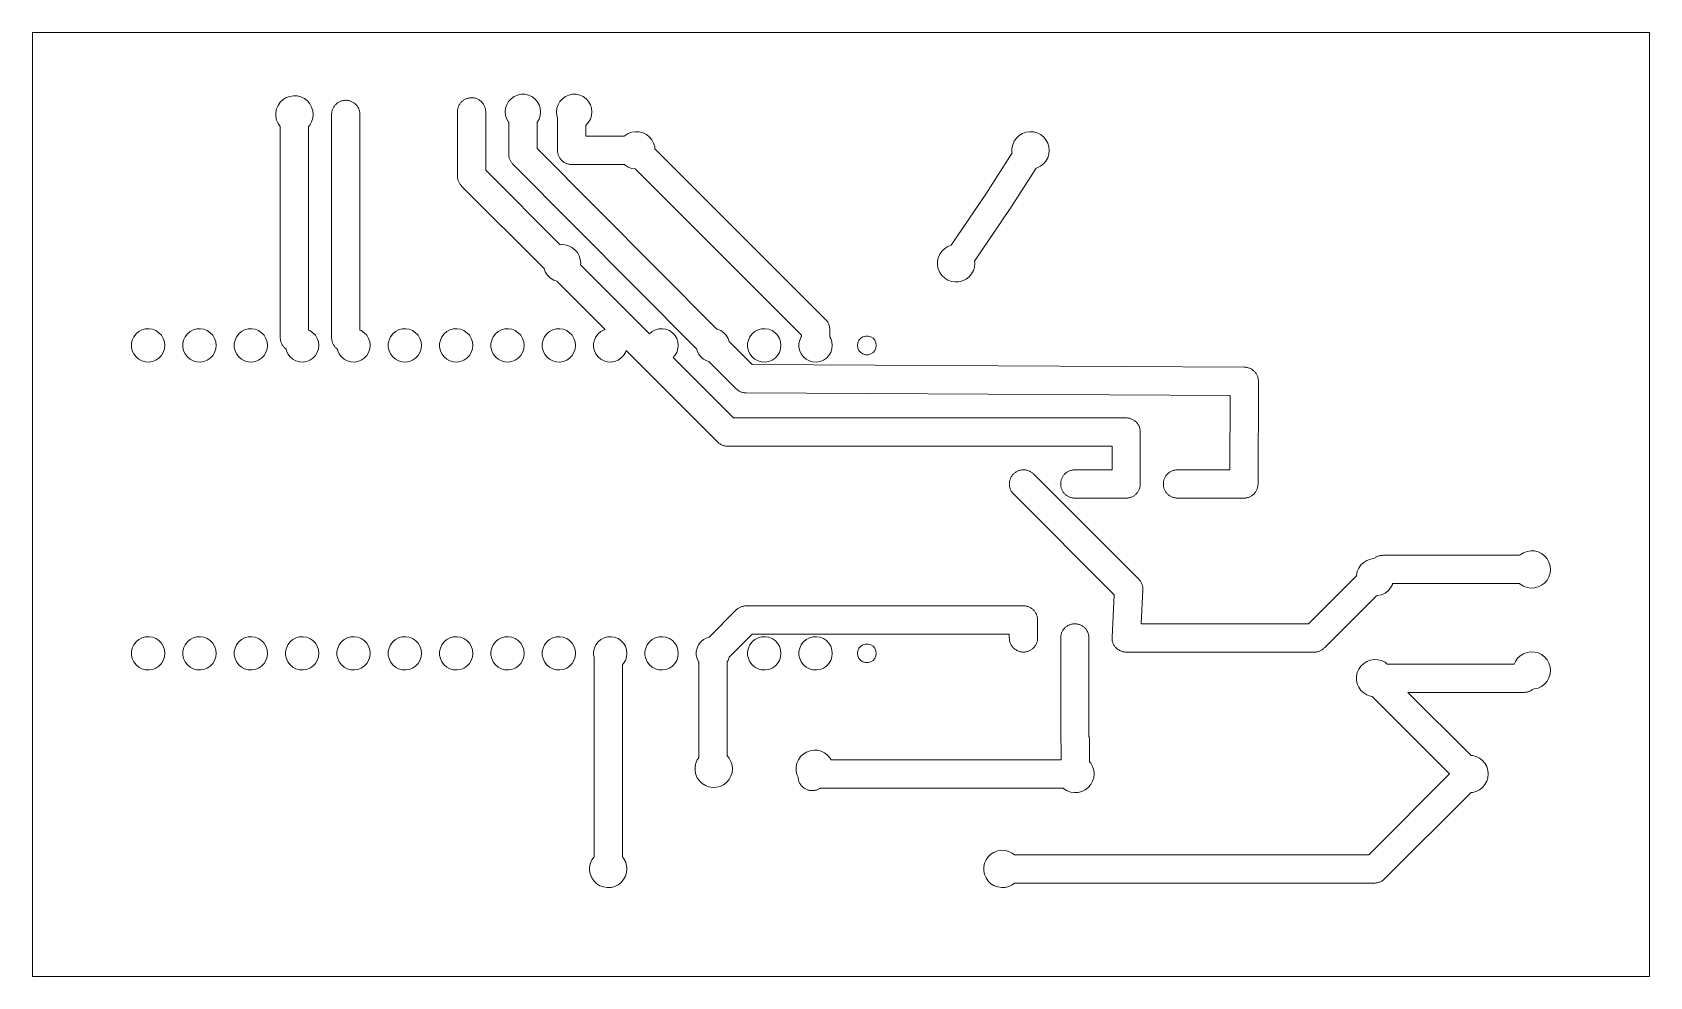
# Model space of a CAD drawing. Header units: millimetres. Extents: x 0.3 to 80.4, y 23.4 to 70.1.
import ezdxf

# ---------------------------------------------------------------- set-up
doc = ezdxf.new("R2010")
doc.units = ezdxf.units.MM
doc.header["$MEASUREMENT"] = 0
doc.layers.add('boardoutline', color=7, linetype='Continuous')

msp = doc.modelspace()

# ---------------------------------------------------------------- linework, layer by layer
at = {"layer": 'boardoutline', "color": 250, "lineweight": 20}
for points, knots in [([(0.3531, 70.1469), (0.3531, 70.1469), (80.3531, 70.1469), (80.3531, 70.1469), (80.3531, 70.1469), (80.3531, 23.4109), (80.3531, 23.4109), (80.3531, 23.4109), (0.3531, 23.4109), (0.3531, 23.4109), (0.3531, 23.4109), (0.3379, 23.4109), (0.3379, 23.4109), (0.3379, 23.4109), (0.3531, 70.1469), (0.3531, 70.1469)], [0, 0, 0, 0, 0.2, 0.2, 0.2, 0.4, 0.4, 0.4, 0.6, 0.6, 0.6, 0.8, 0.8, 0.8, 1, 1, 1, 1]), ([(14.4926, 54.4755), (14.4926, 54.4755), (14.4356, 54.3063), (14.4356, 54.3063), (14.4356, 54.3063), (14.3436, 54.1534), (14.3436, 54.1534), (14.3436, 54.1534), (14.2209, 54.0238), (14.2209, 54.0238), (14.2209, 54.0238), (14.0731, 53.9237), (14.0731, 53.9237), (14.0731, 53.9237), (13.9073, 53.8576), (13.9073, 53.8576), (13.9073, 53.8576), (13.7312, 53.8287), (13.7312, 53.8287), (13.7312, 53.8287), (13.553, 53.8384), (13.553, 53.8384), (13.553, 53.8384), (13.381, 53.8861), (13.381, 53.8861), (13.381, 53.8861), (13.2233, 53.9697), (13.2233, 53.9697), (13.2233, 53.9697), (13.0873, 54.0853), (13.0873, 54.0853), (13.0873, 54.0853), (12.9793, 54.2274), (12.9793, 54.2274), (12.9793, 54.2274), (12.9043, 54.3894), (12.9043, 54.3894), (12.9043, 54.3894), (12.8886, 54.4606), (12.8886, 54.4606), (12.8886, 54.4606), (12.8105, 54.5387), (12.8105, 54.5387), (12.8105, 54.5387), (12.7925, 54.5577), (12.7925, 54.5577), (12.7925, 54.5577), (12.7675, 54.5857), (12.7675, 54.5857), (12.7675, 54.5857), (12.7445, 54.6147), (12.7445, 54.6147), (12.7445, 54.6147), (12.7235, 54.6457), (12.7235, 54.6457), (12.7235, 54.6457), (12.7035, 54.6767), (12.7035, 54.6767), (12.7035, 54.6767), (12.6845, 54.7097), (12.6845, 54.7097), (12.6845, 54.7097), (12.6685, 54.7437), (12.6685, 54.7437), (12.6685, 54.7437), (12.6535, 54.7777), (12.6535, 54.7777), (12.6535, 54.7777), (12.6415, 54.8127), (12.6415, 54.8127), (12.6415, 54.8127), (12.6305, 54.8487), (12.6305, 54.8487), (12.6305, 54.8487), (12.6215, 54.8847), (12.6215, 54.8847), (12.6215, 54.8847), (12.6145, 54.9217), (12.6145, 54.9217), (12.6145, 54.9217), (12.6095, 54.9587), (12.6095, 54.9587), (12.6095, 54.9587), (12.6065, 54.9967), (12.6065, 54.9967), (12.6065, 54.9967), (12.6055, 55.0337), (12.6055, 55.0337), (12.6055, 55.0337), (12.6044, 65.4792), (12.6044, 65.4792), (12.6044, 65.4792), (12.4964, 65.6338), (12.4964, 65.6338), (12.4964, 65.6338), (12.4225, 65.8059), (12.4225, 65.8059), (12.4225, 65.8059), (12.3849, 65.9893), (12.3849, 65.9893), (12.3849, 65.9893), (12.3849, 66.1766), (12.3849, 66.1766), (12.3849, 66.1766), (12.4225, 66.36), (12.4225, 66.36), (12.4225, 66.36), (12.4964, 66.532), (12.4964, 66.532), (12.4964, 66.532), (12.6034, 66.6857), (12.6034, 66.6857), (12.6034, 66.6857), (12.7391, 66.8147), (12.7391, 66.8147), (12.7391, 66.8147), (12.898, 66.9138), (12.898, 66.9138), (12.898, 66.9138), (13.0736, 66.9788), (13.0736, 66.9788), (13.0736, 66.9788), (13.2586, 67.0072), (13.2586, 67.0072), (13.2586, 67.0072), (13.4456, 66.9977), (13.4456, 66.9977), (13.4456, 66.9977), (13.6269, 66.9507), (13.6269, 66.9507), (13.6269, 66.9507), (13.795, 66.8683), (13.795, 66.8683), (13.795, 66.8683), (13.9431, 66.7537), (13.9431, 66.7537), (13.9431, 66.7537), (14.065, 66.6116), (14.065, 66.6116), (14.065, 66.6116), (14.1559, 66.4479), (14.1559, 66.4479), (14.1559, 66.4479), (14.212, 66.2692), (14.212, 66.2692), (14.212, 66.2692), (14.2309, 66.0829), (14.2309, 66.0829), (14.2309, 66.0829), (14.212, 65.8967), (14.212, 65.8967), (14.212, 65.8967), (14.1559, 65.718), (14.1559, 65.718), (14.1559, 65.718), (14.065, 65.5543), (14.065, 65.5543), (14.065, 65.5543), (14.0055, 65.4849), (14.0055, 65.4849), (14.0055, 65.4849), (14.0055, 55.4091), (14.0055, 55.4091), (14.0055, 55.4091), (14.0731, 55.3822), (14.0731, 55.3822), (14.0731, 55.3822), (14.2209, 55.282), (14.2209, 55.282), (14.2209, 55.282), (14.3436, 55.1524), (14.3436, 55.1524), (14.3436, 55.1524), (14.4356, 54.9995), (14.4356, 54.9995), (14.4356, 54.9995), (14.4926, 54.8304), (14.4926, 54.8304), (14.4926, 54.8304), (14.5119, 54.6529), (14.5119, 54.6529), (14.5119, 54.6529), (14.4926, 54.4755), (14.4926, 54.4755)], [0, 0, 0, 0, 0.0163934, 0.0163934, 0.0163934, 0.0327869, 0.0327869, 0.0327869, 0.0491803, 0.0491803, 0.0491803, 0.0655738, 0.0655738, 0.0655738, 0.0819672, 0.0819672, 0.0819672, 0.0983607, 0.0983607, 0.0983607, 0.1147541, 0.1147541, 0.1147541, 0.1311475, 0.1311475, 0.1311475, 0.147541, 0.147541, 0.147541, 0.1639344, 0.1639344, 0.1639344, 0.1803279, 0.1803279, 0.1803279, 0.1967213, 0.1967213, 0.1967213, 0.2131148, 0.2131148, 0.2131148, 0.2295082, 0.2295082, 0.2295082, 0.2459016, 0.2459016, 0.2459016, 0.2622951, 0.2622951, 0.2622951, 0.2786885, 0.2786885, 0.2786885, 0.295082, 0.295082, 0.295082, 0.3114754, 0.3114754, 0.3114754, 0.3278689, 0.3278689, 0.3278689, 0.3442623, 0.3442623, 0.3442623, 0.3606557, 0.3606557, 0.3606557, 0.3770492, 0.3770492, 0.3770492, 0.3934426, 0.3934426, 0.3934426, 0.4098361, 0.4098361, 0.4098361, 0.4262295, 0.4262295, 0.4262295, 0.442623, 0.442623, 0.442623, 0.4590164, 0.4590164, 0.4590164, 0.4754098, 0.4754098, 0.4754098, 0.4918033, 0.4918033, 0.4918033, 0.5081967, 0.5081967, 0.5081967, 0.5245902, 0.5245902, 0.5245902, 0.5409836, 0.5409836, 0.5409836, 0.557377, 0.557377, 0.557377, 0.5737705, 0.5737705, 0.5737705, 0.5901639, 0.5901639, 0.5901639, 0.6065574, 0.6065574, 0.6065574, 0.6229508, 0.6229508, 0.6229508, 0.6393443, 0.6393443, 0.6393443, 0.6557377, 0.6557377, 0.6557377, 0.6721311, 0.6721311, 0.6721311, 0.6885246, 0.6885246, 0.6885246, 0.704918, 0.704918, 0.704918, 0.7213115, 0.7213115, 0.7213115, 0.7377049, 0.7377049, 0.7377049, 0.7540984, 0.7540984, 0.7540984, 0.7704918, 0.7704918, 0.7704918, 0.7868852, 0.7868852, 0.7868852, 0.8032787, 0.8032787, 0.8032787, 0.8196721, 0.8196721, 0.8196721, 0.8360656, 0.8360656, 0.8360656, 0.852459, 0.852459, 0.852459, 0.8688525, 0.8688525, 0.8688525, 0.8852459, 0.8852459, 0.8852459, 0.9016393, 0.9016393, 0.9016393, 0.9180328, 0.9180328, 0.9180328, 0.9344262, 0.9344262, 0.9344262, 0.9508197, 0.9508197, 0.9508197, 0.9672131, 0.9672131, 0.9672131, 0.9836066, 0.9836066, 0.9836066, 1, 1, 1, 1]), ([(16.5455, 66.0827), (16.5455, 66.0827), (16.5455, 55.4091), (16.5455, 55.4091), (16.5455, 55.4091), (16.6131, 55.3822), (16.6131, 55.3822), (16.6131, 55.3822), (16.7609, 55.282), (16.7609, 55.282), (16.7609, 55.282), (16.8836, 55.1524), (16.8836, 55.1524), (16.8836, 55.1524), (16.9756, 54.9995), (16.9756, 54.9995), (16.9756, 54.9995), (17.0326, 54.8304), (17.0326, 54.8304), (17.0326, 54.8304), (17.0519, 54.6529), (17.0519, 54.6529), (17.0519, 54.6529), (17.0326, 54.4755), (17.0326, 54.4755), (17.0326, 54.4755), (16.9756, 54.3063), (16.9756, 54.3063), (16.9756, 54.3063), (16.8836, 54.1534), (16.8836, 54.1534), (16.8836, 54.1534), (16.7609, 54.0238), (16.7609, 54.0238), (16.7609, 54.0238), (16.6131, 53.9237), (16.6131, 53.9237), (16.6131, 53.9237), (16.4473, 53.8576), (16.4473, 53.8576), (16.4473, 53.8576), (16.2712, 53.8287), (16.2712, 53.8287), (16.2712, 53.8287), (16.093, 53.8384), (16.093, 53.8384), (16.093, 53.8384), (15.921, 53.8861), (15.921, 53.8861), (15.921, 53.8861), (15.7633, 53.9697), (15.7633, 53.9697), (15.7633, 53.9697), (15.6273, 54.0853), (15.6273, 54.0853), (15.6273, 54.0853), (15.5193, 54.2274), (15.5193, 54.2274), (15.5193, 54.2274), (15.4443, 54.3894), (15.4443, 54.3894), (15.4443, 54.3894), (15.4287, 54.4605), (15.4287, 54.4605), (15.4287, 54.4605), (15.3505, 54.5387), (15.3505, 54.5387), (15.3505, 54.5387), (15.3325, 54.5577), (15.3325, 54.5577), (15.3325, 54.5577), (15.3075, 54.5857), (15.3075, 54.5857), (15.3075, 54.5857), (15.2845, 54.6147), (15.2845, 54.6147), (15.2845, 54.6147), (15.2635, 54.6457), (15.2635, 54.6457), (15.2635, 54.6457), (15.2435, 54.6767), (15.2435, 54.6767), (15.2435, 54.6767), (15.2245, 54.7097), (15.2245, 54.7097), (15.2245, 54.7097), (15.2085, 54.7437), (15.2085, 54.7437), (15.2085, 54.7437), (15.1935, 54.7777), (15.1935, 54.7777), (15.1935, 54.7777), (15.1815, 54.8127), (15.1815, 54.8127), (15.1815, 54.8127), (15.1705, 54.8487), (15.1705, 54.8487), (15.1705, 54.8487), (15.1615, 54.8847), (15.1615, 54.8847), (15.1615, 54.8847), (15.1545, 54.9217), (15.1545, 54.9217), (15.1545, 54.9217), (15.1495, 54.9587), (15.1495, 54.9587), (15.1495, 54.9587), (15.1465, 54.9967), (15.1465, 54.9967), (15.1465, 54.9967), (15.1455, 55.0337), (15.1455, 55.0337), (15.1455, 55.0337), (15.1455, 66.0827), (15.1455, 66.0827), (15.1455, 66.0827), (15.1465, 66.1117), (15.1465, 66.1117), (15.1465, 66.1117), (15.1485, 66.1487), (15.1485, 66.1487), (15.1485, 66.1487), (15.1535, 66.1857), (15.1535, 66.1857), (15.1535, 66.1857), (15.1595, 66.2227), (15.1595, 66.2227), (15.1595, 66.2227), (15.1685, 66.2597), (15.1685, 66.2597), (15.1685, 66.2597), (15.1785, 66.2957), (15.1785, 66.2957), (15.1785, 66.2957), (15.1905, 66.3307), (15.1905, 66.3307), (15.1905, 66.3307), (15.2055, 66.3657), (15.2055, 66.3657), (15.2055, 66.3657), (15.2215, 66.3987), (15.2215, 66.3987), (15.2215, 66.3987), (15.2385, 66.4317), (15.2385, 66.4317), (15.2385, 66.4317), (15.2585, 66.4637), (15.2585, 66.4637), (15.2585, 66.4637), (15.2795, 66.4947), (15.2795, 66.4947), (15.2795, 66.4947), (15.3025, 66.5247), (15.3025, 66.5247), (15.3025, 66.5247), (15.3265, 66.5527), (15.3265, 66.5527), (15.3265, 66.5527), (15.3525, 66.5797), (15.3525, 66.5797), (15.3525, 66.5797), (15.3795, 66.6057), (15.3795, 66.6057), (15.3795, 66.6057), (15.4085, 66.6297), (15.4085, 66.6297), (15.4085, 66.6297), (15.4385, 66.6517), (15.4385, 66.6517), (15.4385, 66.6517), (15.4695, 66.6727), (15.4695, 66.6727), (15.4695, 66.6727), (15.5015, 66.6927), (15.5015, 66.6927), (15.5015, 66.6927), (15.5345, 66.7097), (15.5345, 66.7097), (15.5345, 66.7097), (15.5685, 66.7257), (15.5685, 66.7257), (15.5685, 66.7257), (15.6035, 66.7397), (15.6035, 66.7397), (15.6035, 66.7397), (15.6385, 66.7517), (15.6385, 66.7517), (15.6385, 66.7517), (15.6745, 66.7617), (15.6745, 66.7617), (15.6745, 66.7617), (15.7115, 66.7697), (15.7115, 66.7697), (15.7115, 66.7697), (15.7485, 66.7757), (15.7485, 66.7757), (15.7485, 66.7757), (15.7855, 66.7797), (15.7855, 66.7797), (15.7855, 66.7797), (15.8225, 66.7827), (15.8225, 66.7827), (15.8225, 66.7827), (15.8595, 66.7827), (15.8595, 66.7827), (15.8595, 66.7827), (15.8975, 66.7807), (15.8975, 66.7807), (15.8975, 66.7807), (15.9345, 66.7767), (15.9345, 66.7767), (15.9345, 66.7767), (15.9715, 66.7717), (15.9715, 66.7717), (15.9715, 66.7717), (16.0085, 66.7637), (16.0085, 66.7637), (16.0085, 66.7637), (16.0445, 66.7537), (16.0445, 66.7537), (16.0445, 66.7537), (16.0795, 66.7427), (16.0795, 66.7427), (16.0795, 66.7427), (16.1145, 66.7287), (16.1145, 66.7287), (16.1145, 66.7287), (16.1485, 66.7137), (16.1485, 66.7137), (16.1485, 66.7137), (16.1825, 66.6967), (16.1825, 66.6967), (16.1825, 66.6967), (16.2145, 66.6777), (16.2145, 66.6777), (16.2145, 66.6777), (16.2455, 66.6567), (16.2455, 66.6567), (16.2455, 66.6567), (16.2755, 66.6347), (16.2755, 66.6347), (16.2755, 66.6347), (16.3045, 66.6107), (16.3045, 66.6107), (16.3045, 66.6107), (16.3325, 66.5857), (16.3325, 66.5857), (16.3325, 66.5857), (16.3585, 66.5587), (16.3585, 66.5587), (16.3585, 66.5587), (16.3835, 66.5307), (16.3835, 66.5307), (16.3835, 66.5307), (16.4065, 66.5017), (16.4065, 66.5017), (16.4065, 66.5017), (16.4275, 66.4707), (16.4275, 66.4707), (16.4275, 66.4707), (16.4475, 66.4397), (16.4475, 66.4397), (16.4475, 66.4397), (16.4665, 66.4067), (16.4665, 66.4067), (16.4665, 66.4067), (16.4825, 66.3727), (16.4825, 66.3727), (16.4825, 66.3727), (16.4975, 66.3387), (16.4975, 66.3387), (16.4975, 66.3387), (16.5095, 66.3037), (16.5095, 66.3037), (16.5095, 66.3037), (16.5205, 66.2677), (16.5205, 66.2677), (16.5205, 66.2677), (16.5295, 66.2317), (16.5295, 66.2317), (16.5295, 66.2317), (16.5365, 66.1947), (16.5365, 66.1947), (16.5365, 66.1947), (16.5415, 66.1577), (16.5415, 66.1577), (16.5415, 66.1577), (16.5445, 66.1197), (16.5445, 66.1197), (16.5445, 66.1197), (16.5455, 66.0827), (16.5455, 66.0827)], [0, 0, 0, 0, 0.0103093, 0.0103093, 0.0103093, 0.0206186, 0.0206186, 0.0206186, 0.0309278, 0.0309278, 0.0309278, 0.0412371, 0.0412371, 0.0412371, 0.0515464, 0.0515464, 0.0515464, 0.0618557, 0.0618557, 0.0618557, 0.0721649, 0.0721649, 0.0721649, 0.0824742, 0.0824742, 0.0824742, 0.0927835, 0.0927835, 0.0927835, 0.1030928, 0.1030928, 0.1030928, 0.1134021, 0.1134021, 0.1134021, 0.1237113, 0.1237113, 0.1237113, 0.1340206, 0.1340206, 0.1340206, 0.1443299, 0.1443299, 0.1443299, 0.1546392, 0.1546392, 0.1546392, 0.1649485, 0.1649485, 0.1649485, 0.1752577, 0.1752577, 0.1752577, 0.185567, 0.185567, 0.185567, 0.1958763, 0.1958763, 0.1958763, 0.2061856, 0.2061856, 0.2061856, 0.2164948, 0.2164948, 0.2164948, 0.2268041, 0.2268041, 0.2268041, 0.2371134, 0.2371134, 0.2371134, 0.2474227, 0.2474227, 0.2474227, 0.257732, 0.257732, 0.257732, 0.2680412, 0.2680412, 0.2680412, 0.2783505, 0.2783505, 0.2783505, 0.2886598, 0.2886598, 0.2886598, 0.2989691, 0.2989691, 0.2989691, 0.3092784, 0.3092784, 0.3092784, 0.3195876, 0.3195876, 0.3195876, 0.3298969, 0.3298969, 0.3298969, 0.3402062, 0.3402062, 0.3402062, 0.3505155, 0.3505155, 0.3505155, 0.3608247, 0.3608247, 0.3608247, 0.371134, 0.371134, 0.371134, 0.3814433, 0.3814433, 0.3814433, 0.3917526, 0.3917526, 0.3917526, 0.4020619, 0.4020619, 0.4020619, 0.4123711, 0.4123711, 0.4123711, 0.4226804, 0.4226804, 0.4226804, 0.4329897, 0.4329897, 0.4329897, 0.443299, 0.443299, 0.443299, 0.4536082, 0.4536082, 0.4536082, 0.4639175, 0.4639175, 0.4639175, 0.4742268, 0.4742268, 0.4742268, 0.4845361, 0.4845361, 0.4845361, 0.4948454, 0.4948454, 0.4948454, 0.5051546, 0.5051546, 0.5051546, 0.5154639, 0.5154639, 0.5154639, 0.5257732, 0.5257732, 0.5257732, 0.5360825, 0.5360825, 0.5360825, 0.5463918, 0.5463918, 0.5463918, 0.556701, 0.556701, 0.556701, 0.5670103, 0.5670103, 0.5670103, 0.5773196, 0.5773196, 0.5773196, 0.5876289, 0.5876289, 0.5876289, 0.5979381, 0.5979381, 0.5979381, 0.6082474, 0.6082474, 0.6082474, 0.6185567, 0.6185567, 0.6185567, 0.628866, 0.628866, 0.628866, 0.6391753, 0.6391753, 0.6391753, 0.6494845, 0.6494845, 0.6494845, 0.6597938, 0.6597938, 0.6597938, 0.6701031, 0.6701031, 0.6701031, 0.6804124, 0.6804124, 0.6804124, 0.6907216, 0.6907216, 0.6907216, 0.7010309, 0.7010309, 0.7010309, 0.7113402, 0.7113402, 0.7113402, 0.7216495, 0.7216495, 0.7216495, 0.7319588, 0.7319588, 0.7319588, 0.742268, 0.742268, 0.742268, 0.7525773, 0.7525773, 0.7525773, 0.7628866, 0.7628866, 0.7628866, 0.7731959, 0.7731959, 0.7731959, 0.7835052, 0.7835052, 0.7835052, 0.7938144, 0.7938144, 0.7938144, 0.8041237, 0.8041237, 0.8041237, 0.814433, 0.814433, 0.814433, 0.8247423, 0.8247423, 0.8247423, 0.8350515, 0.8350515, 0.8350515, 0.8453608, 0.8453608, 0.8453608, 0.8556701, 0.8556701, 0.8556701, 0.8659794, 0.8659794, 0.8659794, 0.8762887, 0.8762887, 0.8762887, 0.8865979, 0.8865979, 0.8865979, 0.8969072, 0.8969072, 0.8969072, 0.9072165, 0.9072165, 0.9072165, 0.9175258, 0.9175258, 0.9175258, 0.9278351, 0.9278351, 0.9278351, 0.9381443, 0.9381443, 0.9381443, 0.9484536, 0.9484536, 0.9484536, 0.9587629, 0.9587629, 0.9587629, 0.9690722, 0.9690722, 0.9690722, 0.9793814, 0.9793814, 0.9793814, 0.9896907, 0.9896907, 0.9896907, 1, 1, 1, 1]), ([(27.4591, 58.6341), (27.4591, 58.6341), (30.8702, 55.223), (30.8702, 55.223), (30.8702, 55.223), (31.0033, 55.3361), (31.0033, 55.3361), (31.0033, 55.3361), (31.161, 55.4197), (31.161, 55.4197), (31.161, 55.4197), (31.333, 55.4674), (31.333, 55.4674), (31.333, 55.4674), (31.5112, 55.4771), (31.5112, 55.4771), (31.5112, 55.4771), (31.6874, 55.4482), (31.6874, 55.4482), (31.6874, 55.4482), (31.8532, 55.3822), (31.8532, 55.3822), (31.8532, 55.3822), (32.0009, 55.282), (32.0009, 55.282), (32.0009, 55.282), (32.1236, 55.1524), (32.1236, 55.1524), (32.1236, 55.1524), (32.2157, 54.9995), (32.2157, 54.9995), (32.2157, 54.9995), (32.2726, 54.8304), (32.2726, 54.8304), (32.2726, 54.8304), (32.2919, 54.6529), (32.2919, 54.6529), (32.2919, 54.6529), (32.2726, 54.4755), (32.2726, 54.4755), (32.2726, 54.4755), (32.2157, 54.3063), (32.2157, 54.3063), (32.2157, 54.3063), (32.1236, 54.1534), (32.1236, 54.1534), (32.1236, 54.1534), (32.0342, 54.059), (32.0342, 54.059), (32.0342, 54.059), (35.0305, 51.0627), (35.0305, 51.0627), (35.0305, 51.0627), (54.4535, 51.0627), (54.4535, 51.0627), (54.4535, 51.0627), (54.5055, 51.0607), (54.5055, 51.0607), (54.5055, 51.0607), (54.5425, 51.0567), (54.5425, 51.0567), (54.5425, 51.0567), (54.5795, 51.0517), (54.5795, 51.0517), (54.5795, 51.0517), (54.6165, 51.0437), (54.6165, 51.0437), (54.6165, 51.0437), (54.6525, 51.0337), (54.6525, 51.0337), (54.6525, 51.0337), (54.6875, 51.0227), (54.6875, 51.0227), (54.6875, 51.0227), (54.7225, 51.0087), (54.7225, 51.0087), (54.7225, 51.0087), (54.7565, 50.9937), (54.7565, 50.9937), (54.7565, 50.9937), (54.7905, 50.9767), (54.7905, 50.9767), (54.7905, 50.9767), (54.8225, 50.9577), (54.8225, 50.9577), (54.8225, 50.9577), (54.8535, 50.9367), (54.8535, 50.9367), (54.8535, 50.9367), (54.8835, 50.9147), (54.8835, 50.9147), (54.8835, 50.9147), (54.9125, 50.8907), (54.9125, 50.8907), (54.9125, 50.8907), (54.9405, 50.8657), (54.9405, 50.8657), (54.9405, 50.8657), (54.9665, 50.8387), (54.9665, 50.8387), (54.9665, 50.8387), (54.9915, 50.8107), (54.9915, 50.8107), (54.9915, 50.8107), (55.0145, 50.7817), (55.0145, 50.7817), (55.0145, 50.7817), (55.0355, 50.7507), (55.0355, 50.7507), (55.0355, 50.7507), (55.0555, 50.7197), (55.0555, 50.7197), (55.0555, 50.7197), (55.0745, 50.6867), (55.0745, 50.6867), (55.0745, 50.6867), (55.0905, 50.6527), (55.0905, 50.6527), (55.0905, 50.6527), (55.1055, 50.6187), (55.1055, 50.6187), (55.1055, 50.6187), (55.1175, 50.5837), (55.1175, 50.5837), (55.1175, 50.5837), (55.1285, 50.5477), (55.1285, 50.5477), (55.1285, 50.5477), (55.1375, 50.5117), (55.1375, 50.5117), (55.1375, 50.5117), (55.1445, 50.4747), (55.1445, 50.4747), (55.1445, 50.4747), (55.1495, 50.4377), (55.1495, 50.4377), (55.1495, 50.4377), (55.1525, 50.3997), (55.1525, 50.3997), (55.1525, 50.3997), (55.1535, 50.3627), (55.1535, 50.3627), (55.1535, 50.3627), (55.1535, 47.7947), (55.1535, 47.7947), (55.1535, 47.7947), (55.1515, 47.7427), (55.1515, 47.7427), (55.1515, 47.7427), (55.1475, 47.7057), (55.1475, 47.7057), (55.1475, 47.7057), (55.1425, 47.6687), (55.1425, 47.6687), (55.1425, 47.6687), (55.1345, 47.6317), (55.1345, 47.6317), (55.1345, 47.6317), (55.1245, 47.5957), (55.1245, 47.5957), (55.1245, 47.5957), (55.1135, 47.5607), (55.1135, 47.5607), (55.1135, 47.5607), (55.0995, 47.5257), (55.0995, 47.5257), (55.0995, 47.5257), (55.0845, 47.4917), (55.0845, 47.4917), (55.0845, 47.4917), (55.0675, 47.4577), (55.0675, 47.4577), (55.0675, 47.4577), (55.0485, 47.4257), (55.0485, 47.4257), (55.0485, 47.4257), (55.0275, 47.3947), (55.0275, 47.3947), (55.0275, 47.3947), (55.0055, 47.3647), (55.0055, 47.3647), (55.0055, 47.3647), (54.9815, 47.3357), (54.9815, 47.3357), (54.9815, 47.3357), (54.9565, 47.3077), (54.9565, 47.3077), (54.9565, 47.3077), (54.9295, 47.2817), (54.9295, 47.2817), (54.9295, 47.2817), (54.9015, 47.2567), (54.9015, 47.2567), (54.9015, 47.2567), (54.8725, 47.2337), (54.8725, 47.2337), (54.8725, 47.2337), (54.8415, 47.2127), (54.8415, 47.2127), (54.8415, 47.2127), (54.8105, 47.1927), (54.8105, 47.1927), (54.8105, 47.1927), (54.7775, 47.1737), (54.7775, 47.1737), (54.7775, 47.1737), (54.7435, 47.1577), (54.7435, 47.1577), (54.7435, 47.1577), (54.7095, 47.1427), (54.7095, 47.1427), (54.7095, 47.1427), (54.6745, 47.1307), (54.6745, 47.1307), (54.6745, 47.1307), (54.6385, 47.1197), (54.6385, 47.1197), (54.6385, 47.1197), (54.6025, 47.1107), (54.6025, 47.1107), (54.6025, 47.1107), (54.5655, 47.1037), (54.5655, 47.1037), (54.5655, 47.1037), (54.5285, 47.0987), (54.5285, 47.0987), (54.5285, 47.0987), (54.4905, 47.0957), (54.4905, 47.0957), (54.4905, 47.0957), (54.4535, 47.0947), (54.4535, 47.0947), (54.4535, 47.0947), (51.9135, 47.0947), (51.9135, 47.0947), (51.9135, 47.0947), (51.8845, 47.0957), (51.8845, 47.0957), (51.8845, 47.0957), (51.8475, 47.0977), (51.8475, 47.0977), (51.8475, 47.0977), (51.8105, 47.1027), (51.8105, 47.1027), (51.8105, 47.1027), (51.7735, 47.1087), (51.7735, 47.1087), (51.7735, 47.1087), (51.7365, 47.1177), (51.7365, 47.1177), (51.7365, 47.1177), (51.7005, 47.1277), (51.7005, 47.1277), (51.7005, 47.1277), (51.6655, 47.1397), (51.6655, 47.1397), (51.6655, 47.1397), (51.6305, 47.1547), (51.6305, 47.1547), (51.6305, 47.1547), (51.5975, 47.1707), (51.5975, 47.1707), (51.5975, 47.1707), (51.5645, 47.1877), (51.5645, 47.1877), (51.5645, 47.1877), (51.5325, 47.2077), (51.5325, 47.2077), (51.5325, 47.2077), (51.5015, 47.2287), (51.5015, 47.2287), (51.5015, 47.2287), (51.4715, 47.2517), (51.4715, 47.2517), (51.4715, 47.2517), (51.4435, 47.2757), (51.4435, 47.2757), (51.4435, 47.2757), (51.4165, 47.3017), (51.4165, 47.3017), (51.4165, 47.3017), (51.3905, 47.3287), (51.3905, 47.3287), (51.3905, 47.3287), (51.3665, 47.3577), (51.3665, 47.3577), (51.3665, 47.3577), (51.3445, 47.3877), (51.3445, 47.3877), (51.3445, 47.3877), (51.3235, 47.4187), (51.3235, 47.4187), (51.3235, 47.4187), (51.3035, 47.4507), (51.3035, 47.4507), (51.3035, 47.4507), (51.2865, 47.4837), (51.2865, 47.4837), (51.2865, 47.4837), (51.2705, 47.5177), (51.2705, 47.5177), (51.2705, 47.5177), (51.2565, 47.5527), (51.2565, 47.5527), (51.2565, 47.5527), (51.2445, 47.5877), (51.2445, 47.5877), (51.2445, 47.5877), (51.2345, 47.6237), (51.2345, 47.6237), (51.2345, 47.6237), (51.2265, 47.6607), (51.2265, 47.6607), (51.2265, 47.6607), (51.2205, 47.6977), (51.2205, 47.6977), (51.2205, 47.6977), (51.2165, 47.7347), (51.2165, 47.7347), (51.2165, 47.7347), (51.2135, 47.7717), (51.2135, 47.7717), (51.2135, 47.7717), (51.2135, 47.8087), (51.2135, 47.8087), (51.2135, 47.8087), (51.2155, 47.8467), (51.2155, 47.8467), (51.2155, 47.8467), (51.2195, 47.8837), (51.2195, 47.8837), (51.2195, 47.8837), (51.2245, 47.9207), (51.2245, 47.9207), (51.2245, 47.9207), (51.2325, 47.9577), (51.2325, 47.9577), (51.2325, 47.9577), (51.2425, 47.9937), (51.2425, 47.9937), (51.2425, 47.9937), (51.2535, 48.0287), (51.2535, 48.0287), (51.2535, 48.0287), (51.2675, 48.0637), (51.2675, 48.0637), (51.2675, 48.0637), (51.2825, 48.0977), (51.2825, 48.0977), (51.2825, 48.0977), (51.2995, 48.1317), (51.2995, 48.1317), (51.2995, 48.1317), (51.3185, 48.1637), (51.3185, 48.1637), (51.3185, 48.1637), (51.3395, 48.1947), (51.3395, 48.1947), (51.3395, 48.1947), (51.3615, 48.2247), (51.3615, 48.2247), (51.3615, 48.2247), (51.3855, 48.2537), (51.3855, 48.2537), (51.3855, 48.2537), (51.4105, 48.2817), (51.4105, 48.2817), (51.4105, 48.2817), (51.4375, 48.3077), (51.4375, 48.3077), (51.4375, 48.3077), (51.4655, 48.3327), (51.4655, 48.3327), (51.4655, 48.3327), (51.4945, 48.3557), (51.4945, 48.3557), (51.4945, 48.3557), (51.5255, 48.3767), (51.5255, 48.3767), (51.5255, 48.3767), (51.5565, 48.3967), (51.5565, 48.3967), (51.5565, 48.3967), (51.5895, 48.4157), (51.5895, 48.4157), (51.5895, 48.4157), (51.6235, 48.4317), (51.6235, 48.4317), (51.6235, 48.4317), (51.6575, 48.4467), (51.6575, 48.4467), (51.6575, 48.4467), (51.6925, 48.4587), (51.6925, 48.4587), (51.6925, 48.4587), (51.7285, 48.4697), (51.7285, 48.4697), (51.7285, 48.4697), (51.7645, 48.4787), (51.7645, 48.4787), (51.7645, 48.4787), (51.8015, 48.4857), (51.8015, 48.4857), (51.8015, 48.4857), (51.8385, 48.4907), (51.8385, 48.4907), (51.8385, 48.4907), (51.8765, 48.4937), (51.8765, 48.4937), (51.8765, 48.4937), (51.9135, 48.4947), (51.9135, 48.4947), (51.9135, 48.4947), (53.7535, 48.4947), (53.7535, 48.4947), (53.7535, 48.4947), (53.7535, 49.6627), (53.7535, 49.6627), (53.7535, 49.6627), (34.7145, 49.6627), (34.7145, 49.6627), (34.7145, 49.6627), (34.6775, 49.6657), (34.6775, 49.6657), (34.6775, 49.6657), (34.6405, 49.6697), (34.6405, 49.6697), (34.6405, 49.6697), (34.6035, 49.6767), (34.6035, 49.6767), (34.6035, 49.6767), (34.5665, 49.6847), (34.5665, 49.6847), (34.5665, 49.6847), (34.5305, 49.6947), (34.5305, 49.6947), (34.5305, 49.6947), (34.4955, 49.7067), (34.4955, 49.7067), (34.4955, 49.7067), (34.4605, 49.7207), (34.4605, 49.7207), (34.4605, 49.7207), (34.4265, 49.7367), (34.4265, 49.7367), (34.4265, 49.7367), (34.3935, 49.7547), (34.3935, 49.7547), (34.3935, 49.7547), (34.3615, 49.7737), (34.3615, 49.7737), (34.3615, 49.7737), (34.3305, 49.7947), (34.3305, 49.7947), (34.3305, 49.7947), (34.3015, 49.8177), (34.3015, 49.8177), (34.3015, 49.8177), (34.2725, 49.8417), (34.2725, 49.8417), (34.2725, 49.8417), (34.2455, 49.8677), (34.2455, 49.8677), (34.2455, 49.8677), (29.7087, 54.4045), (29.7087, 54.4045), (29.7087, 54.4045), (29.6757, 54.3063), (29.6757, 54.3063), (29.6757, 54.3063), (29.5836, 54.1534), (29.5836, 54.1534), (29.5836, 54.1534), (29.4609, 54.0238), (29.4609, 54.0238), (29.4609, 54.0238), (29.3132, 53.9237), (29.3132, 53.9237), (29.3132, 53.9237), (29.1474, 53.8576), (29.1474, 53.8576), (29.1474, 53.8576), (28.9712, 53.8287), (28.9712, 53.8287), (28.9712, 53.8287), (28.793, 53.8384), (28.793, 53.8384), (28.793, 53.8384), (28.621, 53.8861), (28.621, 53.8861), (28.621, 53.8861), (28.4633, 53.9697), (28.4633, 53.9697), (28.4633, 53.9697), (28.3273, 54.0853), (28.3273, 54.0853), (28.3273, 54.0853), (28.2193, 54.2274), (28.2193, 54.2274), (28.2193, 54.2274), (28.1443, 54.3894), (28.1443, 54.3894), (28.1443, 54.3894), (28.106, 54.5637), (28.106, 54.5637), (28.106, 54.5637), (28.106, 54.7422), (28.106, 54.7422), (28.106, 54.7422), (28.1443, 54.9165), (28.1443, 54.9165), (28.1443, 54.9165), (28.2193, 55.0785), (28.2193, 55.0785), (28.2193, 55.0785), (28.3273, 55.2205), (28.3273, 55.2205), (28.3273, 55.2205), (28.4633, 55.3361), (28.4633, 55.3361), (28.4633, 55.3361), (28.621, 55.4197), (28.621, 55.4197), (28.621, 55.4197), (28.6778, 55.4354), (28.6778, 55.4354), (28.6778, 55.4354), (26.2807, 57.8325), (26.2807, 57.8325), (26.2807, 57.8325), (26.1351, 57.8864), (26.1351, 57.8864), (26.1351, 57.8864), (25.9763, 57.9855), (25.9763, 57.9855), (25.9763, 57.9855), (25.8406, 58.1144), (25.8406, 58.1144), (25.8406, 58.1144), (25.7337, 58.268), (25.7337, 58.268), (25.7337, 58.268), (25.6599, 58.44), (25.6599, 58.44), (25.6599, 58.44), (25.6565, 58.4567), (25.6565, 58.4567), (25.6565, 58.4567), (21.5735, 62.5397), (21.5735, 62.5397), (21.5735, 62.5397), (21.5555, 62.5587), (21.5555, 62.5587), (21.5555, 62.5587), (21.5305, 62.5867), (21.5305, 62.5867), (21.5305, 62.5867), (21.5075, 62.6157), (21.5075, 62.6157), (21.5075, 62.6157), (21.4865, 62.6467), (21.4865, 62.6467), (21.4865, 62.6467), (21.4665, 62.6777), (21.4665, 62.6777), (21.4665, 62.6777), (21.4475, 62.7107), (21.4475, 62.7107), (21.4475, 62.7107), (21.4315, 62.7447), (21.4315, 62.7447), (21.4315, 62.7447), (21.4165, 62.7787), (21.4165, 62.7787), (21.4165, 62.7787), (21.4045, 62.8137), (21.4045, 62.8137), (21.4045, 62.8137), (21.3935, 62.8497), (21.3935, 62.8497), (21.3935, 62.8497), (21.3845, 62.8857), (21.3845, 62.8857), (21.3845, 62.8857), (21.3775, 62.9227), (21.3775, 62.9227), (21.3775, 62.9227), (21.3725, 62.9597), (21.3725, 62.9597), (21.3725, 62.9597), (21.3695, 62.9977), (21.3695, 62.9977), (21.3695, 62.9977), (21.3685, 63.0347), (21.3685, 63.0347), (21.3685, 63.0347), (21.3685, 66.2097), (21.3685, 66.2097), (21.3685, 66.2097), (21.3695, 66.2387), (21.3695, 66.2387), (21.3695, 66.2387), (21.3715, 66.2757), (21.3715, 66.2757), (21.3715, 66.2757), (21.3765, 66.3127), (21.3765, 66.3127), (21.3765, 66.3127), (21.3825, 66.3497), (21.3825, 66.3497), (21.3825, 66.3497), (21.3915, 66.3867), (21.3915, 66.3867), (21.3915, 66.3867), (21.4015, 66.4227), (21.4015, 66.4227), (21.4015, 66.4227), (21.4135, 66.4577), (21.4135, 66.4577), (21.4135, 66.4577), (21.4285, 66.4927), (21.4285, 66.4927), (21.4285, 66.4927), (21.4445, 66.5257), (21.4445, 66.5257), (21.4445, 66.5257), (21.4615, 66.5587), (21.4615, 66.5587), (21.4615, 66.5587), (21.4815, 66.5907), (21.4815, 66.5907), (21.4815, 66.5907), (21.5025, 66.6217), (21.5025, 66.6217), (21.5025, 66.6217), (21.5255, 66.6517), (21.5255, 66.6517), (21.5255, 66.6517), (21.5495, 66.6797), (21.5495, 66.6797), (21.5495, 66.6797), (21.5755, 66.7067), (21.5755, 66.7067), (21.5755, 66.7067), (21.6025, 66.7327), (21.6025, 66.7327), (21.6025, 66.7327), (21.6315, 66.7567), (21.6315, 66.7567), (21.6315, 66.7567), (21.6615, 66.7787), (21.6615, 66.7787), (21.6615, 66.7787), (21.6925, 66.7997), (21.6925, 66.7997), (21.6925, 66.7997), (21.7245, 66.8197), (21.7245, 66.8197), (21.7245, 66.8197), (21.7575, 66.8367), (21.7575, 66.8367), (21.7575, 66.8367), (21.7915, 66.8527), (21.7915, 66.8527), (21.7915, 66.8527), (21.8265, 66.8667), (21.8265, 66.8667), (21.8265, 66.8667), (21.8615, 66.8787), (21.8615, 66.8787), (21.8615, 66.8787), (21.8975, 66.8887), (21.8975, 66.8887), (21.8975, 66.8887), (21.9345, 66.8967), (21.9345, 66.8967), (21.9345, 66.8967), (21.9715, 66.9027), (21.9715, 66.9027), (21.9715, 66.9027), (22.0085, 66.9067), (22.0085, 66.9067), (22.0085, 66.9067), (22.0455, 66.9097), (22.0455, 66.9097), (22.0455, 66.9097), (22.0825, 66.9097), (22.0825, 66.9097), (22.0825, 66.9097), (22.1205, 66.9077), (22.1205, 66.9077), (22.1205, 66.9077), (22.1575, 66.9037), (22.1575, 66.9037), (22.1575, 66.9037), (22.1945, 66.8987), (22.1945, 66.8987), (22.1945, 66.8987), (22.2315, 66.8907), (22.2315, 66.8907), (22.2315, 66.8907), (22.2675, 66.8807), (22.2675, 66.8807), (22.2675, 66.8807), (22.3025, 66.8697), (22.3025, 66.8697), (22.3025, 66.8697), (22.3375, 66.8557), (22.3375, 66.8557), (22.3375, 66.8557), (22.3715, 66.8407), (22.3715, 66.8407), (22.3715, 66.8407), (22.4055, 66.8237), (22.4055, 66.8237), (22.4055, 66.8237), (22.4375, 66.8047), (22.4375, 66.8047), (22.4375, 66.8047), (22.4685, 66.7837), (22.4685, 66.7837), (22.4685, 66.7837), (22.4985, 66.7617), (22.4985, 66.7617), (22.4985, 66.7617), (22.5275, 66.7377), (22.5275, 66.7377), (22.5275, 66.7377), (22.5555, 66.7127), (22.5555, 66.7127), (22.5555, 66.7127), (22.5815, 66.6857), (22.5815, 66.6857), (22.5815, 66.6857), (22.6065, 66.6577), (22.6065, 66.6577), (22.6065, 66.6577), (22.6295, 66.6287), (22.6295, 66.6287), (22.6295, 66.6287), (22.6505, 66.5977), (22.6505, 66.5977), (22.6505, 66.5977), (22.6705, 66.5667), (22.6705, 66.5667), (22.6705, 66.5667), (22.6895, 66.5337), (22.6895, 66.5337), (22.6895, 66.5337), (22.7055, 66.4997), (22.7055, 66.4997), (22.7055, 66.4997), (22.7205, 66.4657), (22.7205, 66.4657), (22.7205, 66.4657), (22.7325, 66.4307), (22.7325, 66.4307), (22.7325, 66.4307), (22.7435, 66.3947), (22.7435, 66.3947), (22.7435, 66.3947), (22.7525, 66.3587), (22.7525, 66.3587), (22.7525, 66.3587), (22.7595, 66.3217), (22.7595, 66.3217), (22.7595, 66.3217), (22.7645, 66.2847), (22.7645, 66.2847), (22.7645, 66.2847), (22.7675, 66.2467), (22.7675, 66.2467), (22.7675, 66.2467), (22.7685, 66.2097), (22.7685, 66.2097), (22.7685, 66.2097), (22.7685, 63.3247), (22.7685, 63.3247), (22.7685, 63.3247), (26.4582, 59.635), (26.4582, 59.635), (26.4582, 59.635), (26.4956, 59.6407), (26.4956, 59.6407), (26.4956, 59.6407), (26.6826, 59.6313), (26.6826, 59.6313), (26.6826, 59.6313), (26.8637, 59.5844), (26.8637, 59.5844), (26.8637, 59.5844), (27.0318, 59.5019), (27.0318, 59.5019), (27.0318, 59.5019), (27.1798, 59.3874), (27.1798, 59.3874), (27.1798, 59.3874), (27.3017, 59.2454), (27.3017, 59.2454), (27.3017, 59.2454), (27.3925, 59.0817), (27.3925, 59.0817), (27.3925, 59.0817), (27.4486, 58.9031), (27.4486, 58.9031), (27.4486, 58.9031), (27.4675, 58.7169), (27.4675, 58.7169), (27.4675, 58.7169), (27.4591, 58.6341), (27.4591, 58.6341)], [0, 0, 0, 0, 0.0037037, 0.0037037, 0.0037037, 0.0074074, 0.0074074, 0.0074074, 0.0111111, 0.0111111, 0.0111111, 0.0148148, 0.0148148, 0.0148148, 0.0185185, 0.0185185, 0.0185185, 0.0222222, 0.0222222, 0.0222222, 0.0259259, 0.0259259, 0.0259259, 0.0296296, 0.0296296, 0.0296296, 0.0333333, 0.0333333, 0.0333333, 0.037037, 0.037037, 0.037037, 0.0407407, 0.0407407, 0.0407407, 0.0444444, 0.0444444, 0.0444444, 0.0481481, 0.0481481, 0.0481481, 0.0518519, 0.0518519, 0.0518519, 0.0555556, 0.0555556, 0.0555556, 0.0592593, 0.0592593, 0.0592593, 0.062963, 0.062963, 0.062963, 0.0666667, 0.0666667, 0.0666667, 0.0703704, 0.0703704, 0.0703704, 0.0740741, 0.0740741, 0.0740741, 0.0777778, 0.0777778, 0.0777778, 0.0814815, 0.0814815, 0.0814815, 0.0851852, 0.0851852, 0.0851852, 0.0888889, 0.0888889, 0.0888889, 0.0925926, 0.0925926, 0.0925926, 0.0962963, 0.0962963, 0.0962963, 0.1, 0.1, 0.1, 0.1037037, 0.1037037, 0.1037037, 0.1074074, 0.1074074, 0.1074074, 0.1111111, 0.1111111, 0.1111111, 0.1148148, 0.1148148, 0.1148148, 0.1185185, 0.1185185, 0.1185185, 0.1222222, 0.1222222, 0.1222222, 0.1259259, 0.1259259, 0.1259259, 0.1296296, 0.1296296, 0.1296296, 0.1333333, 0.1333333, 0.1333333, 0.137037, 0.137037, 0.137037, 0.1407407, 0.1407407, 0.1407407, 0.1444444, 0.1444444, 0.1444444, 0.1481481, 0.1481481, 0.1481481, 0.1518519, 0.1518519, 0.1518519, 0.1555556, 0.1555556, 0.1555556, 0.1592593, 0.1592593, 0.1592593, 0.162963, 0.162963, 0.162963, 0.1666667, 0.1666667, 0.1666667, 0.1703704, 0.1703704, 0.1703704, 0.1740741, 0.1740741, 0.1740741, 0.1777778, 0.1777778, 0.1777778, 0.1814815, 0.1814815, 0.1814815, 0.1851852, 0.1851852, 0.1851852, 0.1888889, 0.1888889, 0.1888889, 0.1925926, 0.1925926, 0.1925926, 0.1962963, 0.1962963, 0.1962963, 0.2, 0.2, 0.2, 0.2037037, 0.2037037, 0.2037037, 0.2074074, 0.2074074, 0.2074074, 0.2111111, 0.2111111, 0.2111111, 0.2148148, 0.2148148, 0.2148148, 0.2185185, 0.2185185, 0.2185185, 0.2222222, 0.2222222, 0.2222222, 0.2259259, 0.2259259, 0.2259259, 0.2296296, 0.2296296, 0.2296296, 0.2333333, 0.2333333, 0.2333333, 0.237037, 0.237037, 0.237037, 0.2407407, 0.2407407, 0.2407407, 0.2444444, 0.2444444, 0.2444444, 0.2481481, 0.2481481, 0.2481481, 0.2518519, 0.2518519, 0.2518519, 0.2555556, 0.2555556, 0.2555556, 0.2592593, 0.2592593, 0.2592593, 0.262963, 0.262963, 0.262963, 0.2666667, 0.2666667, 0.2666667, 0.2703704, 0.2703704, 0.2703704, 0.2740741, 0.2740741, 0.2740741, 0.2777778, 0.2777778, 0.2777778, 0.2814815, 0.2814815, 0.2814815, 0.2851852, 0.2851852, 0.2851852, 0.2888889, 0.2888889, 0.2888889, 0.2925926, 0.2925926, 0.2925926, 0.2962963, 0.2962963, 0.2962963, 0.3, 0.3, 0.3, 0.3037037, 0.3037037, 0.3037037, 0.3074074, 0.3074074, 0.3074074, 0.3111111, 0.3111111, 0.3111111, 0.3148148, 0.3148148, 0.3148148, 0.3185185, 0.3185185, 0.3185185, 0.3222222, 0.3222222, 0.3222222, 0.3259259, 0.3259259, 0.3259259, 0.3296296, 0.3296296, 0.3296296, 0.3333333, 0.3333333, 0.3333333, 0.337037, 0.337037, 0.337037, 0.3407407, 0.3407407, 0.3407407, 0.3444444, 0.3444444, 0.3444444, 0.3481481, 0.3481481, 0.3481481, 0.3518519, 0.3518519, 0.3518519, 0.3555556, 0.3555556, 0.3555556, 0.3592593, 0.3592593, 0.3592593, 0.362963, 0.362963, 0.362963, 0.3666667, 0.3666667, 0.3666667, 0.3703704, 0.3703704, 0.3703704, 0.3740741, 0.3740741, 0.3740741, 0.3777778, 0.3777778, 0.3777778, 0.3814815, 0.3814815, 0.3814815, 0.3851852, 0.3851852, 0.3851852, 0.3888889, 0.3888889, 0.3888889, 0.3925926, 0.3925926, 0.3925926, 0.3962963, 0.3962963, 0.3962963, 0.4, 0.4, 0.4, 0.4037037, 0.4037037, 0.4037037, 0.4074074, 0.4074074, 0.4074074, 0.4111111, 0.4111111, 0.4111111, 0.4148148, 0.4148148, 0.4148148, 0.4185185, 0.4185185, 0.4185185, 0.4222222, 0.4222222, 0.4222222, 0.4259259, 0.4259259, 0.4259259, 0.4296296, 0.4296296, 0.4296296, 0.4333333, 0.4333333, 0.4333333, 0.437037, 0.437037, 0.437037, 0.4407407, 0.4407407, 0.4407407, 0.4444444, 0.4444444, 0.4444444, 0.4481481, 0.4481481, 0.4481481, 0.4518519, 0.4518519, 0.4518519, 0.4555556, 0.4555556, 0.4555556, 0.4592593, 0.4592593, 0.4592593, 0.462963, 0.462963, 0.462963, 0.4666667, 0.4666667, 0.4666667, 0.4703704, 0.4703704, 0.4703704, 0.4740741, 0.4740741, 0.4740741, 0.4777778, 0.4777778, 0.4777778, 0.4814815, 0.4814815, 0.4814815, 0.4851852, 0.4851852, 0.4851852, 0.4888889, 0.4888889, 0.4888889, 0.4925926, 0.4925926, 0.4925926, 0.4962963, 0.4962963, 0.4962963, 0.5, 0.5, 0.5, 0.5037037, 0.5037037, 0.5037037, 0.5074074, 0.5074074, 0.5074074, 0.5111111, 0.5111111, 0.5111111, 0.5148148, 0.5148148, 0.5148148, 0.5185185, 0.5185185, 0.5185185, 0.5222222, 0.5222222, 0.5222222, 0.5259259, 0.5259259, 0.5259259, 0.5296296, 0.5296296, 0.5296296, 0.5333333, 0.5333333, 0.5333333, 0.537037, 0.537037, 0.537037, 0.5407407, 0.5407407, 0.5407407, 0.5444444, 0.5444444, 0.5444444, 0.5481481, 0.5481481, 0.5481481, 0.5518519, 0.5518519, 0.5518519, 0.5555556, 0.5555556, 0.5555556, 0.5592593, 0.5592593, 0.5592593, 0.562963, 0.562963, 0.562963, 0.5666667, 0.5666667, 0.5666667, 0.5703704, 0.5703704, 0.5703704, 0.5740741, 0.5740741, 0.5740741, 0.5777778, 0.5777778, 0.5777778, 0.5814815, 0.5814815, 0.5814815, 0.5851852, 0.5851852, 0.5851852, 0.5888889, 0.5888889, 0.5888889, 0.5925926, 0.5925926, 0.5925926, 0.5962963, 0.5962963, 0.5962963, 0.6, 0.6, 0.6, 0.6037037, 0.6037037, 0.6037037, 0.6074074, 0.6074074, 0.6074074, 0.6111111, 0.6111111, 0.6111111, 0.6148148, 0.6148148, 0.6148148, 0.6185185, 0.6185185, 0.6185185, 0.6222222, 0.6222222, 0.6222222, 0.6259259, 0.6259259, 0.6259259, 0.6296296, 0.6296296, 0.6296296, 0.6333333, 0.6333333, 0.6333333, 0.637037, 0.637037, 0.637037, 0.6407407, 0.6407407, 0.6407407, 0.6444444, 0.6444444, 0.6444444, 0.6481481, 0.6481481, 0.6481481, 0.6518519, 0.6518519, 0.6518519, 0.6555556, 0.6555556, 0.6555556, 0.6592593, 0.6592593, 0.6592593, 0.662963, 0.662963, 0.662963, 0.6666667, 0.6666667, 0.6666667, 0.6703704, 0.6703704, 0.6703704, 0.6740741, 0.6740741, 0.6740741, 0.6777778, 0.6777778, 0.6777778, 0.6814815, 0.6814815, 0.6814815, 0.6851852, 0.6851852, 0.6851852, 0.6888889, 0.6888889, 0.6888889, 0.6925926, 0.6925926, 0.6925926, 0.6962963, 0.6962963, 0.6962963, 0.7, 0.7, 0.7, 0.7037037, 0.7037037, 0.7037037, 0.7074074, 0.7074074, 0.7074074, 0.7111111, 0.7111111, 0.7111111, 0.7148148, 0.7148148, 0.7148148, 0.7185185, 0.7185185, 0.7185185, 0.7222222, 0.7222222, 0.7222222, 0.7259259, 0.7259259, 0.7259259, 0.7296296, 0.7296296, 0.7296296, 0.7333333, 0.7333333, 0.7333333, 0.737037, 0.737037, 0.737037, 0.7407407, 0.7407407, 0.7407407, 0.7444444, 0.7444444, 0.7444444, 0.7481481, 0.7481481, 0.7481481, 0.7518519, 0.7518519, 0.7518519, 0.7555556, 0.7555556, 0.7555556, 0.7592593, 0.7592593, 0.7592593, 0.762963, 0.762963, 0.762963, 0.7666667, 0.7666667, 0.7666667, 0.7703704, 0.7703704, 0.7703704, 0.7740741, 0.7740741, 0.7740741, 0.7777778, 0.7777778, 0.7777778, 0.7814815, 0.7814815, 0.7814815, 0.7851852, 0.7851852, 0.7851852, 0.7888889, 0.7888889, 0.7888889, 0.7925926, 0.7925926, 0.7925926, 0.7962963, 0.7962963, 0.7962963, 0.8, 0.8, 0.8, 0.8037037, 0.8037037, 0.8037037, 0.8074074, 0.8074074, 0.8074074, 0.8111111, 0.8111111, 0.8111111, 0.8148148, 0.8148148, 0.8148148, 0.8185185, 0.8185185, 0.8185185, 0.8222222, 0.8222222, 0.8222222, 0.8259259, 0.8259259, 0.8259259, 0.8296296, 0.8296296, 0.8296296, 0.8333333, 0.8333333, 0.8333333, 0.837037, 0.837037, 0.837037, 0.8407407, 0.8407407, 0.8407407, 0.8444444, 0.8444444, 0.8444444, 0.8481481, 0.8481481, 0.8481481, 0.8518519, 0.8518519, 0.8518519, 0.8555556, 0.8555556, 0.8555556, 0.8592593, 0.8592593, 0.8592593, 0.862963, 0.862963, 0.862963, 0.8666667, 0.8666667, 0.8666667, 0.8703704, 0.8703704, 0.8703704, 0.8740741, 0.8740741, 0.8740741, 0.8777778, 0.8777778, 0.8777778, 0.8814815, 0.8814815, 0.8814815, 0.8851852, 0.8851852, 0.8851852, 0.8888889, 0.8888889, 0.8888889, 0.8925926, 0.8925926, 0.8925926, 0.8962963, 0.8962963, 0.8962963, 0.9, 0.9, 0.9, 0.9037037, 0.9037037, 0.9037037, 0.9074074, 0.9074074, 0.9074074, 0.9111111, 0.9111111, 0.9111111, 0.9148148, 0.9148148, 0.9148148, 0.9185185, 0.9185185, 0.9185185, 0.9222222, 0.9222222, 0.9222222, 0.9259259, 0.9259259, 0.9259259, 0.9296296, 0.9296296, 0.9296296, 0.9333333, 0.9333333, 0.9333333, 0.937037, 0.937037, 0.937037, 0.9407407, 0.9407407, 0.9407407, 0.9444444, 0.9444444, 0.9444444, 0.9481481, 0.9481481, 0.9481481, 0.9518519, 0.9518519, 0.9518519, 0.9555556, 0.9555556, 0.9555556, 0.9592593, 0.9592593, 0.9592593, 0.962963, 0.962963, 0.962963, 0.9666667, 0.9666667, 0.9666667, 0.9703704, 0.9703704, 0.9703704, 0.9740741, 0.9740741, 0.9740741, 0.9777778, 0.9777778, 0.9777778, 0.9814815, 0.9814815, 0.9814815, 0.9851852, 0.9851852, 0.9851852, 0.9888889, 0.9888889, 0.9888889, 0.9925926, 0.9925926, 0.9925926, 0.9962963, 0.9962963, 0.9962963, 1, 1, 1, 1]), ([(25.3075, 65.6857), (25.3075, 65.6857), (25.3075, 64.4007), (25.3075, 64.4007), (25.3075, 64.4007), (34.1981, 55.453), (34.1981, 55.453), (34.1981, 55.453), (34.2274, 55.4482), (34.2274, 55.4482), (34.2274, 55.4482), (34.3932, 55.3822), (34.3932, 55.3822), (34.3932, 55.3822), (34.5409, 55.282), (34.5409, 55.282), (34.5409, 55.282), (34.6636, 55.1524), (34.6636, 55.1524), (34.6636, 55.1524), (34.7557, 54.9995), (34.7557, 54.9995), (34.7557, 54.9995), (34.8096, 54.8396), (34.8096, 54.8396), (34.8096, 54.8396), (35.9485, 53.7007), (35.9485, 53.7007), (35.9485, 53.7007), (60.2995, 53.5747), (60.2995, 53.5747), (60.2995, 53.5747), (60.3495, 53.5727), (60.3495, 53.5727), (60.3495, 53.5727), (60.3865, 53.5687), (60.3865, 53.5687), (60.3865, 53.5687), (60.4235, 53.5627), (60.4235, 53.5627), (60.4235, 53.5627), (60.4605, 53.5547), (60.4605, 53.5547), (60.4605, 53.5547), (60.4965, 53.5447), (60.4965, 53.5447), (60.4965, 53.5447), (60.5325, 53.5337), (60.5325, 53.5337), (60.5325, 53.5337), (60.5675, 53.5197), (60.5675, 53.5197), (60.5675, 53.5197), (60.6015, 53.5047), (60.6015, 53.5047), (60.6015, 53.5047), (60.6345, 53.4877), (60.6345, 53.4877), (60.6345, 53.4877), (60.6665, 53.4687), (60.6665, 53.4687), (60.6665, 53.4687), (60.6975, 53.4477), (60.6975, 53.4477), (60.6975, 53.4477), (60.7275, 53.4257), (60.7275, 53.4257), (60.7275, 53.4257), (60.7565, 53.4017), (60.7565, 53.4017), (60.7565, 53.4017), (60.7845, 53.3757), (60.7845, 53.3757), (60.7845, 53.3757), (60.8105, 53.3487), (60.8105, 53.3487), (60.8105, 53.3487), (60.8345, 53.3207), (60.8345, 53.3207), (60.8345, 53.3207), (60.8575, 53.2917), (60.8575, 53.2917), (60.8575, 53.2917), (60.8795, 53.2607), (60.8795, 53.2607), (60.8795, 53.2607), (60.8995, 53.2287), (60.8995, 53.2287), (60.8995, 53.2287), (60.9175, 53.1967), (60.9175, 53.1967), (60.9175, 53.1967), (60.9335, 53.1627), (60.9335, 53.1627), (60.9335, 53.1627), (60.9475, 53.1287), (60.9475, 53.1287), (60.9475, 53.1287), (60.9605, 53.0927), (60.9605, 53.0927), (60.9605, 53.0927), (60.9715, 53.0567), (60.9715, 53.0567), (60.9715, 53.0567), (60.9805, 53.0207), (60.9805, 53.0207), (60.9805, 53.0207), (60.9865, 52.9837), (60.9865, 52.9837), (60.9865, 52.9837), (60.9915, 52.9467), (60.9915, 52.9467), (60.9915, 52.9467), (60.9945, 52.9097), (60.9945, 52.9097), (60.9945, 52.9097), (60.9955, 52.8727), (60.9955, 52.8727), (60.9955, 52.8727), (60.9775, 47.7927), (60.9775, 47.7927), (60.9775, 47.7927), (60.9755, 47.7427), (60.9755, 47.7427), (60.9755, 47.7427), (60.9715, 47.7057), (60.9715, 47.7057), (60.9715, 47.7057), (60.9665, 47.6687), (60.9665, 47.6687), (60.9665, 47.6687), (60.9585, 47.6317), (60.9585, 47.6317), (60.9585, 47.6317), (60.9485, 47.5957), (60.9485, 47.5957), (60.9485, 47.5957), (60.9375, 47.5607), (60.9375, 47.5607), (60.9375, 47.5607), (60.9235, 47.5257), (60.9235, 47.5257), (60.9235, 47.5257), (60.9085, 47.4917), (60.9085, 47.4917), (60.9085, 47.4917), (60.8915, 47.4577), (60.8915, 47.4577), (60.8915, 47.4577), (60.8725, 47.4257), (60.8725, 47.4257), (60.8725, 47.4257), (60.8515, 47.3947), (60.8515, 47.3947), (60.8515, 47.3947), (60.8295, 47.3647), (60.8295, 47.3647), (60.8295, 47.3647), (60.8055, 47.3357), (60.8055, 47.3357), (60.8055, 47.3357), (60.7805, 47.3077), (60.7805, 47.3077), (60.7805, 47.3077), (60.7535, 47.2817), (60.7535, 47.2817), (60.7535, 47.2817), (60.7255, 47.2567), (60.7255, 47.2567), (60.7255, 47.2567), (60.6965, 47.2337), (60.6965, 47.2337), (60.6965, 47.2337), (60.6655, 47.2127), (60.6655, 47.2127), (60.6655, 47.2127), (60.6345, 47.1927), (60.6345, 47.1927), (60.6345, 47.1927), (60.6015, 47.1737), (60.6015, 47.1737), (60.6015, 47.1737), (60.5675, 47.1577), (60.5675, 47.1577), (60.5675, 47.1577), (60.5335, 47.1427), (60.5335, 47.1427), (60.5335, 47.1427), (60.4985, 47.1307), (60.4985, 47.1307), (60.4985, 47.1307), (60.4625, 47.1197), (60.4625, 47.1197), (60.4625, 47.1197), (60.4265, 47.1107), (60.4265, 47.1107), (60.4265, 47.1107), (60.3895, 47.1037), (60.3895, 47.1037), (60.3895, 47.1037), (60.3525, 47.0987), (60.3525, 47.0987), (60.3525, 47.0987), (60.3145, 47.0957), (60.3145, 47.0957), (60.3145, 47.0957), (60.2775, 47.0947), (60.2775, 47.0947), (60.2775, 47.0947), (56.9935, 47.0947), (56.9935, 47.0947), (56.9935, 47.0947), (56.9645, 47.0957), (56.9645, 47.0957), (56.9645, 47.0957), (56.9275, 47.0977), (56.9275, 47.0977), (56.9275, 47.0977), (56.8905, 47.1027), (56.8905, 47.1027), (56.8905, 47.1027), (56.8535, 47.1087), (56.8535, 47.1087), (56.8535, 47.1087), (56.8165, 47.1177), (56.8165, 47.1177), (56.8165, 47.1177), (56.7805, 47.1277), (56.7805, 47.1277), (56.7805, 47.1277), (56.7455, 47.1397), (56.7455, 47.1397), (56.7455, 47.1397), (56.7105, 47.1547), (56.7105, 47.1547), (56.7105, 47.1547), (56.6775, 47.1707), (56.6775, 47.1707), (56.6775, 47.1707), (56.6445, 47.1877), (56.6445, 47.1877), (56.6445, 47.1877), (56.6125, 47.2077), (56.6125, 47.2077), (56.6125, 47.2077), (56.5815, 47.2287), (56.5815, 47.2287), (56.5815, 47.2287), (56.5515, 47.2517), (56.5515, 47.2517), (56.5515, 47.2517), (56.5235, 47.2757), (56.5235, 47.2757), (56.5235, 47.2757), (56.4965, 47.3017), (56.4965, 47.3017), (56.4965, 47.3017), (56.4705, 47.3287), (56.4705, 47.3287), (56.4705, 47.3287), (56.4465, 47.3577), (56.4465, 47.3577), (56.4465, 47.3577), (56.4245, 47.3877), (56.4245, 47.3877), (56.4245, 47.3877), (56.4035, 47.4187), (56.4035, 47.4187), (56.4035, 47.4187), (56.3835, 47.4507), (56.3835, 47.4507), (56.3835, 47.4507), (56.3665, 47.4837), (56.3665, 47.4837), (56.3665, 47.4837), (56.3505, 47.5177), (56.3505, 47.5177), (56.3505, 47.5177), (56.3365, 47.5527), (56.3365, 47.5527), (56.3365, 47.5527), (56.3245, 47.5877), (56.3245, 47.5877), (56.3245, 47.5877), (56.3145, 47.6237), (56.3145, 47.6237), (56.3145, 47.6237), (56.3065, 47.6607), (56.3065, 47.6607), (56.3065, 47.6607), (56.3005, 47.6977), (56.3005, 47.6977), (56.3005, 47.6977), (56.2965, 47.7347), (56.2965, 47.7347), (56.2965, 47.7347), (56.2935, 47.7717), (56.2935, 47.7717), (56.2935, 47.7717), (56.2935, 47.8087), (56.2935, 47.8087), (56.2935, 47.8087), (56.2955, 47.8467), (56.2955, 47.8467), (56.2955, 47.8467), (56.2995, 47.8837), (56.2995, 47.8837), (56.2995, 47.8837), (56.3045, 47.9207), (56.3045, 47.9207), (56.3045, 47.9207), (56.3125, 47.9577), (56.3125, 47.9577), (56.3125, 47.9577), (56.3225, 47.9937), (56.3225, 47.9937), (56.3225, 47.9937), (56.3335, 48.0287), (56.3335, 48.0287), (56.3335, 48.0287), (56.3475, 48.0637), (56.3475, 48.0637), (56.3475, 48.0637), (56.3625, 48.0977), (56.3625, 48.0977), (56.3625, 48.0977), (56.3795, 48.1317), (56.3795, 48.1317), (56.3795, 48.1317), (56.3985, 48.1637), (56.3985, 48.1637), (56.3985, 48.1637), (56.4195, 48.1947), (56.4195, 48.1947), (56.4195, 48.1947), (56.4415, 48.2247), (56.4415, 48.2247), (56.4415, 48.2247), (56.4655, 48.2537), (56.4655, 48.2537), (56.4655, 48.2537), (56.4905, 48.2817), (56.4905, 48.2817), (56.4905, 48.2817), (56.5175, 48.3077), (56.5175, 48.3077), (56.5175, 48.3077), (56.5455, 48.3327), (56.5455, 48.3327), (56.5455, 48.3327), (56.5745, 48.3557), (56.5745, 48.3557), (56.5745, 48.3557), (56.6055, 48.3767), (56.6055, 48.3767), (56.6055, 48.3767), (56.6365, 48.3967), (56.6365, 48.3967), (56.6365, 48.3967), (56.6695, 48.4157), (56.6695, 48.4157), (56.6695, 48.4157), (56.7035, 48.4317), (56.7035, 48.4317), (56.7035, 48.4317), (56.7375, 48.4467), (56.7375, 48.4467), (56.7375, 48.4467), (56.7725, 48.4587), (56.7725, 48.4587), (56.7725, 48.4587), (56.8085, 48.4697), (56.8085, 48.4697), (56.8085, 48.4697), (56.8445, 48.4787), (56.8445, 48.4787), (56.8445, 48.4787), (56.8815, 48.4857), (56.8815, 48.4857), (56.8815, 48.4857), (56.9185, 48.4907), (56.9185, 48.4907), (56.9185, 48.4907), (56.9565, 48.4937), (56.9565, 48.4937), (56.9565, 48.4937), (56.9935, 48.4947), (56.9935, 48.4947), (56.9935, 48.4947), (59.5795, 48.4947), (59.5795, 48.4947), (59.5795, 48.4947), (59.5935, 52.1787), (59.5935, 52.1787), (59.5935, 52.1787), (35.6535, 52.3017), (35.6535, 52.3017), (35.6535, 52.3017), (35.6315, 52.3017), (35.6315, 52.3017), (35.6315, 52.3017), (35.5945, 52.3047), (35.5945, 52.3047), (35.5945, 52.3047), (35.5575, 52.3087), (35.5575, 52.3087), (35.5575, 52.3087), (35.5205, 52.3157), (35.5205, 52.3157), (35.5205, 52.3157), (35.4835, 52.3237), (35.4835, 52.3237), (35.4835, 52.3237), (35.4475, 52.3337), (35.4475, 52.3337), (35.4475, 52.3337), (35.4125, 52.3457), (35.4125, 52.3457), (35.4125, 52.3457), (35.3775, 52.3597), (35.3775, 52.3597), (35.3775, 52.3597), (35.3435, 52.3757), (35.3435, 52.3757), (35.3435, 52.3757), (35.3105, 52.3937), (35.3105, 52.3937), (35.3105, 52.3937), (35.2785, 52.4127), (35.2785, 52.4127), (35.2785, 52.4127), (35.2475, 52.4337), (35.2475, 52.4337), (35.2475, 52.4337), (35.2185, 52.4567), (35.2185, 52.4567), (35.2185, 52.4567), (35.1895, 52.4807), (35.1895, 52.4807), (35.1895, 52.4807), (35.1625, 52.5067), (35.1625, 52.5067), (35.1625, 52.5067), (33.8146, 53.8546), (33.8146, 53.8546), (33.8146, 53.8546), (33.701, 53.8861), (33.701, 53.8861), (33.701, 53.8861), (33.5433, 53.9697), (33.5433, 53.9697), (33.5433, 53.9697), (33.4073, 54.0853), (33.4073, 54.0853), (33.4073, 54.0853), (33.2993, 54.2274), (33.2993, 54.2274), (33.2993, 54.2274), (33.2244, 54.3894), (33.2244, 54.3894), (33.2244, 54.3894), (33.2082, 54.463), (33.2082, 54.463), (33.2082, 54.463), (24.1115, 63.6187), (24.1115, 63.6187), (24.1115, 63.6187), (24.0955, 63.6357), (24.0955, 63.6357), (24.0955, 63.6357), (24.0705, 63.6637), (24.0705, 63.6637), (24.0705, 63.6637), (24.0475, 63.6927), (24.0475, 63.6927), (24.0475, 63.6927), (24.0265, 63.7237), (24.0265, 63.7237), (24.0265, 63.7237), (24.0065, 63.7547), (24.0065, 63.7547), (24.0065, 63.7547), (23.9875, 63.7877), (23.9875, 63.7877), (23.9875, 63.7877), (23.9715, 63.8217), (23.9715, 63.8217), (23.9715, 63.8217), (23.9565, 63.8557), (23.9565, 63.8557), (23.9565, 63.8557), (23.9445, 63.8907), (23.9445, 63.8907), (23.9445, 63.8907), (23.9335, 63.9267), (23.9335, 63.9267), (23.9335, 63.9267), (23.9245, 63.9627), (23.9245, 63.9627), (23.9245, 63.9627), (23.9175, 63.9997), (23.9175, 63.9997), (23.9175, 63.9997), (23.9125, 64.0367), (23.9125, 64.0367), (23.9125, 64.0367), (23.9095, 64.0747), (23.9095, 64.0747), (23.9095, 64.0747), (23.9085, 64.1117), (23.9085, 64.1117), (23.9085, 64.1117), (23.9085, 65.6868), (23.9085, 65.6868), (23.9085, 65.6868), (23.9006, 65.6956), (23.9006, 65.6956), (23.9006, 65.6956), (23.8092, 65.854), (23.8092, 65.854), (23.8092, 65.854), (23.7526, 66.028), (23.7526, 66.028), (23.7526, 66.028), (23.7335, 66.2099), (23.7335, 66.2099), (23.7335, 66.2099), (23.7526, 66.3919), (23.7526, 66.3919), (23.7526, 66.3919), (23.8092, 66.5658), (23.8092, 66.5658), (23.8092, 66.5658), (23.9006, 66.7243), (23.9006, 66.7243), (23.9006, 66.7243), (24.023, 66.8602), (24.023, 66.8602), (24.023, 66.8602), (24.171, 66.9677), (24.171, 66.9677), (24.171, 66.9677), (24.3381, 67.0421), (24.3381, 67.0421), (24.3381, 67.0421), (24.5171, 67.0802), (24.5171, 67.0802), (24.5171, 67.0802), (24.7, 67.0802), (24.7, 67.0802), (24.7, 67.0802), (24.8789, 67.0421), (24.8789, 67.0421), (24.8789, 67.0421), (25.046, 66.9677), (25.046, 66.9677), (25.046, 66.9677), (25.194, 66.8602), (25.194, 66.8602), (25.194, 66.8602), (25.3164, 66.7243), (25.3164, 66.7243), (25.3164, 66.7243), (25.4079, 66.5658), (25.4079, 66.5658), (25.4079, 66.5658), (25.4644, 66.3919), (25.4644, 66.3919), (25.4644, 66.3919), (25.4835, 66.2099), (25.4835, 66.2099), (25.4835, 66.2099), (25.4644, 66.028), (25.4644, 66.028), (25.4644, 66.028), (25.4079, 65.854), (25.4079, 65.854), (25.4079, 65.854), (25.3164, 65.6956), (25.3164, 65.6956), (25.3164, 65.6956), (25.3075, 65.6857), (25.3075, 65.6857)], [0, 0, 0, 0, 0.0051546, 0.0051546, 0.0051546, 0.0103093, 0.0103093, 0.0103093, 0.0154639, 0.0154639, 0.0154639, 0.0206186, 0.0206186, 0.0206186, 0.0257732, 0.0257732, 0.0257732, 0.0309278, 0.0309278, 0.0309278, 0.0360825, 0.0360825, 0.0360825, 0.0412371, 0.0412371, 0.0412371, 0.0463918, 0.0463918, 0.0463918, 0.0515464, 0.0515464, 0.0515464, 0.056701, 0.056701, 0.056701, 0.0618557, 0.0618557, 0.0618557, 0.0670103, 0.0670103, 0.0670103, 0.0721649, 0.0721649, 0.0721649, 0.0773196, 0.0773196, 0.0773196, 0.0824742, 0.0824742, 0.0824742, 0.0876289, 0.0876289, 0.0876289, 0.0927835, 0.0927835, 0.0927835, 0.0979381, 0.0979381, 0.0979381, 0.1030928, 0.1030928, 0.1030928, 0.1082474, 0.1082474, 0.1082474, 0.1134021, 0.1134021, 0.1134021, 0.1185567, 0.1185567, 0.1185567, 0.1237113, 0.1237113, 0.1237113, 0.128866, 0.128866, 0.128866, 0.1340206, 0.1340206, 0.1340206, 0.1391753, 0.1391753, 0.1391753, 0.1443299, 0.1443299, 0.1443299, 0.1494845, 0.1494845, 0.1494845, 0.1546392, 0.1546392, 0.1546392, 0.1597938, 0.1597938, 0.1597938, 0.1649485, 0.1649485, 0.1649485, 0.1701031, 0.1701031, 0.1701031, 0.1752577, 0.1752577, 0.1752577, 0.1804124, 0.1804124, 0.1804124, 0.185567, 0.185567, 0.185567, 0.1907216, 0.1907216, 0.1907216, 0.1958763, 0.1958763, 0.1958763, 0.2010309, 0.2010309, 0.2010309, 0.2061856, 0.2061856, 0.2061856, 0.2113402, 0.2113402, 0.2113402, 0.2164948, 0.2164948, 0.2164948, 0.2216495, 0.2216495, 0.2216495, 0.2268041, 0.2268041, 0.2268041, 0.2319588, 0.2319588, 0.2319588, 0.2371134, 0.2371134, 0.2371134, 0.242268, 0.242268, 0.242268, 0.2474227, 0.2474227, 0.2474227, 0.2525773, 0.2525773, 0.2525773, 0.257732, 0.257732, 0.257732, 0.2628866, 0.2628866, 0.2628866, 0.2680412, 0.2680412, 0.2680412, 0.2731959, 0.2731959, 0.2731959, 0.2783505, 0.2783505, 0.2783505, 0.2835052, 0.2835052, 0.2835052, 0.2886598, 0.2886598, 0.2886598, 0.2938144, 0.2938144, 0.2938144, 0.2989691, 0.2989691, 0.2989691, 0.3041237, 0.3041237, 0.3041237, 0.3092784, 0.3092784, 0.3092784, 0.314433, 0.314433, 0.314433, 0.3195876, 0.3195876, 0.3195876, 0.3247423, 0.3247423, 0.3247423, 0.3298969, 0.3298969, 0.3298969, 0.3350515, 0.3350515, 0.3350515, 0.3402062, 0.3402062, 0.3402062, 0.3453608, 0.3453608, 0.3453608, 0.3505155, 0.3505155, 0.3505155, 0.3556701, 0.3556701, 0.3556701, 0.3608247, 0.3608247, 0.3608247, 0.3659794, 0.3659794, 0.3659794, 0.371134, 0.371134, 0.371134, 0.3762887, 0.3762887, 0.3762887, 0.3814433, 0.3814433, 0.3814433, 0.3865979, 0.3865979, 0.3865979, 0.3917526, 0.3917526, 0.3917526, 0.3969072, 0.3969072, 0.3969072, 0.4020619, 0.4020619, 0.4020619, 0.4072165, 0.4072165, 0.4072165, 0.4123711, 0.4123711, 0.4123711, 0.4175258, 0.4175258, 0.4175258, 0.4226804, 0.4226804, 0.4226804, 0.4278351, 0.4278351, 0.4278351, 0.4329897, 0.4329897, 0.4329897, 0.4381443, 0.4381443, 0.4381443, 0.443299, 0.443299, 0.443299, 0.4484536, 0.4484536, 0.4484536, 0.4536082, 0.4536082, 0.4536082, 0.4587629, 0.4587629, 0.4587629, 0.4639175, 0.4639175, 0.4639175, 0.4690722, 0.4690722, 0.4690722, 0.4742268, 0.4742268, 0.4742268, 0.4793814, 0.4793814, 0.4793814, 0.4845361, 0.4845361, 0.4845361, 0.4896907, 0.4896907, 0.4896907, 0.4948454, 0.4948454, 0.4948454, 0.5, 0.5, 0.5, 0.5051546, 0.5051546, 0.5051546, 0.5103093, 0.5103093, 0.5103093, 0.5154639, 0.5154639, 0.5154639, 0.5206186, 0.5206186, 0.5206186, 0.5257732, 0.5257732, 0.5257732, 0.5309278, 0.5309278, 0.5309278, 0.5360825, 0.5360825, 0.5360825, 0.5412371, 0.5412371, 0.5412371, 0.5463918, 0.5463918, 0.5463918, 0.5515464, 0.5515464, 0.5515464, 0.556701, 0.556701, 0.556701, 0.5618557, 0.5618557, 0.5618557, 0.5670103, 0.5670103, 0.5670103, 0.5721649, 0.5721649, 0.5721649, 0.5773196, 0.5773196, 0.5773196, 0.5824742, 0.5824742, 0.5824742, 0.5876289, 0.5876289, 0.5876289, 0.5927835, 0.5927835, 0.5927835, 0.5979381, 0.5979381, 0.5979381, 0.6030928, 0.6030928, 0.6030928, 0.6082474, 0.6082474, 0.6082474, 0.6134021, 0.6134021, 0.6134021, 0.6185567, 0.6185567, 0.6185567, 0.6237113, 0.6237113, 0.6237113, 0.628866, 0.628866, 0.628866, 0.6340206, 0.6340206, 0.6340206, 0.6391753, 0.6391753, 0.6391753, 0.6443299, 0.6443299, 0.6443299, 0.6494845, 0.6494845, 0.6494845, 0.6546392, 0.6546392, 0.6546392, 0.6597938, 0.6597938, 0.6597938, 0.6649485, 0.6649485, 0.6649485, 0.6701031, 0.6701031, 0.6701031, 0.6752577, 0.6752577, 0.6752577, 0.6804124, 0.6804124, 0.6804124, 0.685567, 0.685567, 0.685567, 0.6907216, 0.6907216, 0.6907216, 0.6958763, 0.6958763, 0.6958763, 0.7010309, 0.7010309, 0.7010309, 0.7061856, 0.7061856, 0.7061856, 0.7113402, 0.7113402, 0.7113402, 0.7164948, 0.7164948, 0.7164948, 0.7216495, 0.7216495, 0.7216495, 0.7268041, 0.7268041, 0.7268041, 0.7319588, 0.7319588, 0.7319588, 0.7371134, 0.7371134, 0.7371134, 0.742268, 0.742268, 0.742268, 0.7474227, 0.7474227, 0.7474227, 0.7525773, 0.7525773, 0.7525773, 0.757732, 0.757732, 0.757732, 0.7628866, 0.7628866, 0.7628866, 0.7680412, 0.7680412, 0.7680412, 0.7731959, 0.7731959, 0.7731959, 0.7783505, 0.7783505, 0.7783505, 0.7835052, 0.7835052, 0.7835052, 0.7886598, 0.7886598, 0.7886598, 0.7938144, 0.7938144, 0.7938144, 0.7989691, 0.7989691, 0.7989691, 0.8041237, 0.8041237, 0.8041237, 0.8092784, 0.8092784, 0.8092784, 0.814433, 0.814433, 0.814433, 0.8195876, 0.8195876, 0.8195876, 0.8247423, 0.8247423, 0.8247423, 0.8298969, 0.8298969, 0.8298969, 0.8350515, 0.8350515, 0.8350515, 0.8402062, 0.8402062, 0.8402062, 0.8453608, 0.8453608, 0.8453608, 0.8505155, 0.8505155, 0.8505155, 0.8556701, 0.8556701, 0.8556701, 0.8608247, 0.8608247, 0.8608247, 0.8659794, 0.8659794, 0.8659794, 0.871134, 0.871134, 0.871134, 0.8762887, 0.8762887, 0.8762887, 0.8814433, 0.8814433, 0.8814433, 0.8865979, 0.8865979, 0.8865979, 0.8917526, 0.8917526, 0.8917526, 0.8969072, 0.8969072, 0.8969072, 0.9020619, 0.9020619, 0.9020619, 0.9072165, 0.9072165, 0.9072165, 0.9123711, 0.9123711, 0.9123711, 0.9175258, 0.9175258, 0.9175258, 0.9226804, 0.9226804, 0.9226804, 0.9278351, 0.9278351, 0.9278351, 0.9329897, 0.9329897, 0.9329897, 0.9381443, 0.9381443, 0.9381443, 0.943299, 0.943299, 0.943299, 0.9484536, 0.9484536, 0.9484536, 0.9536082, 0.9536082, 0.9536082, 0.9587629, 0.9587629, 0.9587629, 0.9639175, 0.9639175, 0.9639175, 0.9690722, 0.9690722, 0.9690722, 0.9742268, 0.9742268, 0.9742268, 0.9793814, 0.9793814, 0.9793814, 0.9845361, 0.9845361, 0.9845361, 0.9896907, 0.9896907, 0.9896907, 0.9948454, 0.9948454, 0.9948454, 1, 1, 1, 1]), ([(39.912, 54.6529), (39.912, 54.6529), (39.8927, 54.4755), (39.8927, 54.4755), (39.8927, 54.4755), (39.8357, 54.3063), (39.8357, 54.3063), (39.8357, 54.3063), (39.7437, 54.1534), (39.7437, 54.1534), (39.7437, 54.1534), (39.6209, 54.0238), (39.6209, 54.0238), (39.6209, 54.0238), (39.4732, 53.9237), (39.4732, 53.9237), (39.4732, 53.9237), (39.3074, 53.8576), (39.3074, 53.8576), (39.3074, 53.8576), (39.1312, 53.8287), (39.1312, 53.8287), (39.1312, 53.8287), (38.953, 53.8384), (38.953, 53.8384), (38.953, 53.8384), (38.781, 53.8861), (38.781, 53.8861), (38.781, 53.8861), (38.6234, 53.9697), (38.6234, 53.9697), (38.6234, 53.9697), (38.4873, 54.0853), (38.4873, 54.0853), (38.4873, 54.0853), (38.3793, 54.2274), (38.3793, 54.2274), (38.3793, 54.2274), (38.3044, 54.3894), (38.3044, 54.3894), (38.3044, 54.3894), (38.266, 54.5637), (38.266, 54.5637), (38.266, 54.5637), (38.266, 54.7422), (38.266, 54.7422), (38.266, 54.7422), (38.3044, 54.9165), (38.3044, 54.9165), (38.3044, 54.9165), (38.3793, 55.0785), (38.3793, 55.0785), (38.3793, 55.0785), (38.3865, 55.088), (38.3865, 55.088), (38.3865, 55.088), (38.3865, 55.1537), (38.3865, 55.1537), (38.3865, 55.1537), (30.1556, 63.3846), (30.1556, 63.3846), (30.1556, 63.3846), (29.9936, 63.4095), (29.9936, 63.4095), (29.9936, 63.4095), (29.8181, 63.4745), (29.8181, 63.4745), (29.8181, 63.4745), (29.6593, 63.5735), (29.6593, 63.5735), (29.6593, 63.5735), (29.6265, 63.6047), (29.6265, 63.6047), (29.6265, 63.6047), (27.0215, 63.6047), (27.0215, 63.6047), (27.0215, 63.6047), (26.9695, 63.6067), (26.9695, 63.6067), (26.9695, 63.6067), (26.9325, 63.6107), (26.9325, 63.6107), (26.9325, 63.6107), (26.8955, 63.6157), (26.8955, 63.6157), (26.8955, 63.6157), (26.8585, 63.6237), (26.8585, 63.6237), (26.8585, 63.6237), (26.8225, 63.6337), (26.8225, 63.6337), (26.8225, 63.6337), (26.7875, 63.6447), (26.7875, 63.6447), (26.7875, 63.6447), (26.7525, 63.6587), (26.7525, 63.6587), (26.7525, 63.6587), (26.7185, 63.6737), (26.7185, 63.6737), (26.7185, 63.6737), (26.6845, 63.6907), (26.6845, 63.6907), (26.6845, 63.6907), (26.6525, 63.7097), (26.6525, 63.7097), (26.6525, 63.7097), (26.6215, 63.7307), (26.6215, 63.7307), (26.6215, 63.7307), (26.5915, 63.7527), (26.5915, 63.7527), (26.5915, 63.7527), (26.5625, 63.7767), (26.5625, 63.7767), (26.5625, 63.7767), (26.5345, 63.8017), (26.5345, 63.8017), (26.5345, 63.8017), (26.5085, 63.8287), (26.5085, 63.8287), (26.5085, 63.8287), (26.4835, 63.8567), (26.4835, 63.8567), (26.4835, 63.8567), (26.4605, 63.8857), (26.4605, 63.8857), (26.4605, 63.8857), (26.4395, 63.9167), (26.4395, 63.9167), (26.4395, 63.9167), (26.4195, 63.9477), (26.4195, 63.9477), (26.4195, 63.9477), (26.4005, 63.9807), (26.4005, 63.9807), (26.4005, 63.9807), (26.3845, 64.0147), (26.3845, 64.0147), (26.3845, 64.0147), (26.3695, 64.0487), (26.3695, 64.0487), (26.3695, 64.0487), (26.3575, 64.0837), (26.3575, 64.0837), (26.3575, 64.0837), (26.3465, 64.1197), (26.3465, 64.1197), (26.3465, 64.1197), (26.3375, 64.1557), (26.3375, 64.1557), (26.3375, 64.1557), (26.3305, 64.1927), (26.3305, 64.1927), (26.3305, 64.1927), (26.3255, 64.2297), (26.3255, 64.2297), (26.3255, 64.2297), (26.3225, 64.2677), (26.3225, 64.2677), (26.3225, 64.2677), (26.3215, 64.3047), (26.3215, 64.3047), (26.3215, 64.3047), (26.3215, 65.9392), (26.3215, 65.9392), (26.3215, 65.9392), (26.2926, 66.028), (26.2926, 66.028), (26.2926, 66.028), (26.2735, 66.2099), (26.2735, 66.2099), (26.2735, 66.2099), (26.2926, 66.3919), (26.2926, 66.3919), (26.2926, 66.3919), (26.3492, 66.5658), (26.3492, 66.5658), (26.3492, 66.5658), (26.4406, 66.7243), (26.4406, 66.7243), (26.4406, 66.7243), (26.563, 66.8602), (26.563, 66.8602), (26.563, 66.8602), (26.711, 66.9677), (26.711, 66.9677), (26.711, 66.9677), (26.8781, 67.0421), (26.8781, 67.0421), (26.8781, 67.0421), (27.0571, 67.0802), (27.0571, 67.0802), (27.0571, 67.0802), (27.24, 67.0802), (27.24, 67.0802), (27.24, 67.0802), (27.4189, 67.0421), (27.4189, 67.0421), (27.4189, 67.0421), (27.586, 66.9677), (27.586, 66.9677), (27.586, 66.9677), (27.734, 66.8602), (27.734, 66.8602), (27.734, 66.8602), (27.8564, 66.7243), (27.8564, 66.7243), (27.8564, 66.7243), (27.9479, 66.5658), (27.9479, 66.5658), (27.9479, 66.5658), (28.0044, 66.3919), (28.0044, 66.3919), (28.0044, 66.3919), (28.0235, 66.2099), (28.0235, 66.2099), (28.0235, 66.2099), (28.0044, 66.028), (28.0044, 66.028), (28.0044, 66.028), (27.9479, 65.854), (27.9479, 65.854), (27.9479, 65.854), (27.8564, 65.6956), (27.8564, 65.6956), (27.8564, 65.6956), (27.734, 65.5597), (27.734, 65.5597), (27.734, 65.5597), (27.7215, 65.5506), (27.7215, 65.5506), (27.7215, 65.5506), (27.7215, 65.0047), (27.7215, 65.0047), (27.7215, 65.0047), (29.6259, 65.0047), (29.6259, 65.0047), (29.6259, 65.0047), (29.6593, 65.0364), (29.6593, 65.0364), (29.6593, 65.0364), (29.8181, 65.1354), (29.8181, 65.1354), (29.8181, 65.1354), (29.9936, 65.2004), (29.9936, 65.2004), (29.9936, 65.2004), (30.1786, 65.2288), (30.1786, 65.2288), (30.1786, 65.2288), (30.3656, 65.2193), (30.3656, 65.2193), (30.3656, 65.2193), (30.5468, 65.1724), (30.5468, 65.1724), (30.5468, 65.1724), (30.7148, 65.0899), (30.7148, 65.0899), (30.7148, 65.0899), (30.8628, 64.9754), (30.8628, 64.9754), (30.8628, 64.9754), (30.9847, 64.8334), (30.9847, 64.8334), (30.9847, 64.8334), (31.0755, 64.6697), (31.0755, 64.6697), (31.0755, 64.6697), (31.1316, 64.4911), (31.1316, 64.4911), (31.1316, 64.4911), (31.1432, 64.377), (31.1432, 64.377), (31.1432, 64.377), (39.5815, 55.9387), (39.5815, 55.9387), (39.5815, 55.9387), (39.5995, 55.9197), (39.5995, 55.9197), (39.5995, 55.9197), (39.6245, 55.8917), (39.6245, 55.8917), (39.6245, 55.8917), (39.6475, 55.8627), (39.6475, 55.8627), (39.6475, 55.8627), (39.6685, 55.8317), (39.6685, 55.8317), (39.6685, 55.8317), (39.6885, 55.8007), (39.6885, 55.8007), (39.6885, 55.8007), (39.7075, 55.7677), (39.7075, 55.7677), (39.7075, 55.7677), (39.7235, 55.7337), (39.7235, 55.7337), (39.7235, 55.7337), (39.7385, 55.6997), (39.7385, 55.6997), (39.7385, 55.6997), (39.7505, 55.6647), (39.7505, 55.6647), (39.7505, 55.6647), (39.7615, 55.6287), (39.7615, 55.6287), (39.7615, 55.6287), (39.7705, 55.5927), (39.7705, 55.5927), (39.7705, 55.5927), (39.7775, 55.5557), (39.7775, 55.5557), (39.7775, 55.5557), (39.7825, 55.5187), (39.7825, 55.5187), (39.7825, 55.5187), (39.7855, 55.4807), (39.7855, 55.4807), (39.7855, 55.4807), (39.7865, 55.4437), (39.7865, 55.4437), (39.7865, 55.4437), (39.7865, 55.0813), (39.7865, 55.0813), (39.7865, 55.0813), (39.8357, 54.9995), (39.8357, 54.9995), (39.8357, 54.9995), (39.8927, 54.8304), (39.8927, 54.8304), (39.8927, 54.8304), (39.912, 54.6529), (39.912, 54.6529)], [0, 0, 0, 0, 0.009009, 0.009009, 0.009009, 0.018018, 0.018018, 0.018018, 0.027027, 0.027027, 0.027027, 0.036036, 0.036036, 0.036036, 0.045045, 0.045045, 0.045045, 0.0540541, 0.0540541, 0.0540541, 0.0630631, 0.0630631, 0.0630631, 0.0720721, 0.0720721, 0.0720721, 0.0810811, 0.0810811, 0.0810811, 0.0900901, 0.0900901, 0.0900901, 0.0990991, 0.0990991, 0.0990991, 0.1081081, 0.1081081, 0.1081081, 0.1171171, 0.1171171, 0.1171171, 0.1261261, 0.1261261, 0.1261261, 0.1351351, 0.1351351, 0.1351351, 0.1441441, 0.1441441, 0.1441441, 0.1531532, 0.1531532, 0.1531532, 0.1621622, 0.1621622, 0.1621622, 0.1711712, 0.1711712, 0.1711712, 0.1801802, 0.1801802, 0.1801802, 0.1891892, 0.1891892, 0.1891892, 0.1981982, 0.1981982, 0.1981982, 0.2072072, 0.2072072, 0.2072072, 0.2162162, 0.2162162, 0.2162162, 0.2252252, 0.2252252, 0.2252252, 0.2342342, 0.2342342, 0.2342342, 0.2432432, 0.2432432, 0.2432432, 0.2522523, 0.2522523, 0.2522523, 0.2612613, 0.2612613, 0.2612613, 0.2702703, 0.2702703, 0.2702703, 0.2792793, 0.2792793, 0.2792793, 0.2882883, 0.2882883, 0.2882883, 0.2972973, 0.2972973, 0.2972973, 0.3063063, 0.3063063, 0.3063063, 0.3153153, 0.3153153, 0.3153153, 0.3243243, 0.3243243, 0.3243243, 0.3333333, 0.3333333, 0.3333333, 0.3423423, 0.3423423, 0.3423423, 0.3513514, 0.3513514, 0.3513514, 0.3603604, 0.3603604, 0.3603604, 0.3693694, 0.3693694, 0.3693694, 0.3783784, 0.3783784, 0.3783784, 0.3873874, 0.3873874, 0.3873874, 0.3963964, 0.3963964, 0.3963964, 0.4054054, 0.4054054, 0.4054054, 0.4144144, 0.4144144, 0.4144144, 0.4234234, 0.4234234, 0.4234234, 0.4324324, 0.4324324, 0.4324324, 0.4414414, 0.4414414, 0.4414414, 0.4504505, 0.4504505, 0.4504505, 0.4594595, 0.4594595, 0.4594595, 0.4684685, 0.4684685, 0.4684685, 0.4774775, 0.4774775, 0.4774775, 0.4864865, 0.4864865, 0.4864865, 0.4954955, 0.4954955, 0.4954955, 0.5045045, 0.5045045, 0.5045045, 0.5135135, 0.5135135, 0.5135135, 0.5225225, 0.5225225, 0.5225225, 0.5315315, 0.5315315, 0.5315315, 0.5405405, 0.5405405, 0.5405405, 0.5495495, 0.5495495, 0.5495495, 0.5585586, 0.5585586, 0.5585586, 0.5675676, 0.5675676, 0.5675676, 0.5765766, 0.5765766, 0.5765766, 0.5855856, 0.5855856, 0.5855856, 0.5945946, 0.5945946, 0.5945946, 0.6036036, 0.6036036, 0.6036036, 0.6126126, 0.6126126, 0.6126126, 0.6216216, 0.6216216, 0.6216216, 0.6306306, 0.6306306, 0.6306306, 0.6396396, 0.6396396, 0.6396396, 0.6486486, 0.6486486, 0.6486486, 0.6576577, 0.6576577, 0.6576577, 0.6666667, 0.6666667, 0.6666667, 0.6756757, 0.6756757, 0.6756757, 0.6846847, 0.6846847, 0.6846847, 0.6936937, 0.6936937, 0.6936937, 0.7027027, 0.7027027, 0.7027027, 0.7117117, 0.7117117, 0.7117117, 0.7207207, 0.7207207, 0.7207207, 0.7297297, 0.7297297, 0.7297297, 0.7387387, 0.7387387, 0.7387387, 0.7477477, 0.7477477, 0.7477477, 0.7567568, 0.7567568, 0.7567568, 0.7657658, 0.7657658, 0.7657658, 0.7747748, 0.7747748, 0.7747748, 0.7837838, 0.7837838, 0.7837838, 0.7927928, 0.7927928, 0.7927928, 0.8018018, 0.8018018, 0.8018018, 0.8108108, 0.8108108, 0.8108108, 0.8198198, 0.8198198, 0.8198198, 0.8288288, 0.8288288, 0.8288288, 0.8378378, 0.8378378, 0.8378378, 0.8468468, 0.8468468, 0.8468468, 0.8558559, 0.8558559, 0.8558559, 0.8648649, 0.8648649, 0.8648649, 0.8738739, 0.8738739, 0.8738739, 0.8828829, 0.8828829, 0.8828829, 0.8918919, 0.8918919, 0.8918919, 0.9009009, 0.9009009, 0.9009009, 0.9099099, 0.9099099, 0.9099099, 0.9189189, 0.9189189, 0.9189189, 0.9279279, 0.9279279, 0.9279279, 0.9369369, 0.9369369, 0.9369369, 0.9459459, 0.9459459, 0.9459459, 0.954955, 0.954955, 0.954955, 0.963964, 0.963964, 0.963964, 0.972973, 0.972973, 0.972973, 0.981982, 0.981982, 0.981982, 0.990991, 0.990991, 0.990991, 1, 1, 1, 1]), ([(48.6835, 61.3727), (48.6835, 61.3727), (46.9572, 58.8196), (46.9572, 58.8196), (46.9572, 58.8196), (46.9676, 58.7169), (46.9676, 58.7169), (46.9676, 58.7169), (46.9487, 58.5307), (46.9487, 58.5307), (46.9487, 58.5307), (46.8927, 58.3521), (46.8927, 58.3521), (46.8927, 58.3521), (46.8018, 58.1885), (46.8018, 58.1885), (46.8018, 58.1885), (46.6799, 58.0465), (46.6799, 58.0465), (46.6799, 58.0465), (46.5319, 57.9319), (46.5319, 57.9319), (46.5319, 57.9319), (46.3639, 57.8495), (46.3639, 57.8495), (46.3639, 57.8495), (46.1827, 57.8026), (46.1827, 57.8026), (46.1827, 57.8026), (45.9958, 57.7931), (45.9958, 57.7931), (45.9958, 57.7931), (45.8108, 57.8214), (45.8108, 57.8214), (45.8108, 57.8214), (45.6352, 57.8864), (45.6352, 57.8864), (45.6352, 57.8864), (45.4764, 57.9855), (45.4764, 57.9855), (45.4764, 57.9855), (45.3408, 58.1144), (45.3408, 58.1144), (45.3408, 58.1144), (45.2338, 58.268), (45.2338, 58.268), (45.2338, 58.268), (45.16, 58.44), (45.16, 58.44), (45.16, 58.44), (45.1224, 58.6233), (45.1224, 58.6233), (45.1224, 58.6233), (45.1224, 58.8105), (45.1224, 58.8105), (45.1224, 58.8105), (45.16, 58.9938), (45.16, 58.9938), (45.16, 58.9938), (45.2338, 59.1658), (45.2338, 59.1658), (45.2338, 59.1658), (45.3408, 59.3194), (45.3408, 59.3194), (45.3408, 59.3194), (45.4764, 59.4484), (45.4764, 59.4484), (45.4764, 59.4484), (45.6352, 59.5474), (45.6352, 59.5474), (45.6352, 59.5474), (45.8006, 59.6086), (45.8006, 59.6086), (45.8006, 59.6086), (47.5135, 62.1417), (47.5135, 62.1417), (47.5135, 62.1417), (48.8126, 64.1761), (48.8126, 64.1761), (48.8126, 64.1761), (48.8054, 64.2114), (48.8054, 64.2114), (48.8054, 64.2114), (48.8054, 64.3985), (48.8054, 64.3985), (48.8054, 64.3985), (48.843, 64.5818), (48.843, 64.5818), (48.843, 64.5818), (48.9168, 64.7538), (48.9168, 64.7538), (48.9168, 64.7538), (49.0238, 64.9075), (49.0238, 64.9075), (49.0238, 64.9075), (49.1594, 65.0364), (49.1594, 65.0364), (49.1594, 65.0364), (49.3183, 65.1354), (49.3183, 65.1354), (49.3183, 65.1354), (49.4938, 65.2004), (49.4938, 65.2004), (49.4938, 65.2004), (49.6788, 65.2288), (49.6788, 65.2288), (49.6788, 65.2288), (49.8657, 65.2193), (49.8657, 65.2193), (49.8657, 65.2193), (50.0469, 65.1724), (50.0469, 65.1724), (50.0469, 65.1724), (50.2149, 65.0899), (50.2149, 65.0899), (50.2149, 65.0899), (50.3629, 64.9754), (50.3629, 64.9754), (50.3629, 64.9754), (50.4848, 64.8334), (50.4848, 64.8334), (50.4848, 64.8334), (50.5757, 64.6697), (50.5757, 64.6697), (50.5757, 64.6697), (50.6317, 64.4911), (50.6317, 64.4911), (50.6317, 64.4911), (50.6506, 64.3049), (50.6506, 64.3049), (50.6506, 64.3049), (50.6317, 64.1187), (50.6317, 64.1187), (50.6317, 64.1187), (50.5757, 63.9402), (50.5757, 63.9402), (50.5757, 63.9402), (50.4848, 63.7765), (50.4848, 63.7765), (50.4848, 63.7765), (50.3629, 63.6345), (50.3629, 63.6345), (50.3629, 63.6345), (50.2149, 63.5199), (50.2149, 63.5199), (50.2149, 63.5199), (50.0469, 63.4375), (50.0469, 63.4375), (50.0469, 63.4375), (49.9934, 63.4236), (49.9934, 63.4236), (49.9934, 63.4236), (48.6935, 61.3877), (48.6935, 61.3877), (48.6935, 61.3877), (48.6835, 61.3727), (48.6835, 61.3727)], [0, 0, 0, 0, 0.0192308, 0.0192308, 0.0192308, 0.0384615, 0.0384615, 0.0384615, 0.0576923, 0.0576923, 0.0576923, 0.0769231, 0.0769231, 0.0769231, 0.0961538, 0.0961538, 0.0961538, 0.1153846, 0.1153846, 0.1153846, 0.1346154, 0.1346154, 0.1346154, 0.1538462, 0.1538462, 0.1538462, 0.1730769, 0.1730769, 0.1730769, 0.1923077, 0.1923077, 0.1923077, 0.2115385, 0.2115385, 0.2115385, 0.2307692, 0.2307692, 0.2307692, 0.25, 0.25, 0.25, 0.2692308, 0.2692308, 0.2692308, 0.2884615, 0.2884615, 0.2884615, 0.3076923, 0.3076923, 0.3076923, 0.3269231, 0.3269231, 0.3269231, 0.3461538, 0.3461538, 0.3461538, 0.3653846, 0.3653846, 0.3653846, 0.3846154, 0.3846154, 0.3846154, 0.4038462, 0.4038462, 0.4038462, 0.4230769, 0.4230769, 0.4230769, 0.4423077, 0.4423077, 0.4423077, 0.4615385, 0.4615385, 0.4615385, 0.4807692, 0.4807692, 0.4807692, 0.5, 0.5, 0.5, 0.5192308, 0.5192308, 0.5192308, 0.5384615, 0.5384615, 0.5384615, 0.5576923, 0.5576923, 0.5576923, 0.5769231, 0.5769231, 0.5769231, 0.5961538, 0.5961538, 0.5961538, 0.6153846, 0.6153846, 0.6153846, 0.6346154, 0.6346154, 0.6346154, 0.6538462, 0.6538462, 0.6538462, 0.6730769, 0.6730769, 0.6730769, 0.6923077, 0.6923077, 0.6923077, 0.7115385, 0.7115385, 0.7115385, 0.7307692, 0.7307692, 0.7307692, 0.75, 0.75, 0.75, 0.7692308, 0.7692308, 0.7692308, 0.7884615, 0.7884615, 0.7884615, 0.8076923, 0.8076923, 0.8076923, 0.8269231, 0.8269231, 0.8269231, 0.8461538, 0.8461538, 0.8461538, 0.8653846, 0.8653846, 0.8653846, 0.8846154, 0.8846154, 0.8846154, 0.9038462, 0.9038462, 0.9038462, 0.9230769, 0.9230769, 0.9230769, 0.9423077, 0.9423077, 0.9423077, 0.9615385, 0.9615385, 0.9615385, 0.9807692, 0.9807692, 0.9807692, 1, 1, 1, 1]), ([(6.8726, 54.8304), (6.8726, 54.8304), (6.8919, 54.6529), (6.8919, 54.6529), (6.8919, 54.6529), (6.8726, 54.4755), (6.8726, 54.4755), (6.8726, 54.4755), (6.8156, 54.3063), (6.8156, 54.3063), (6.8156, 54.3063), (6.7236, 54.1534), (6.7236, 54.1534), (6.7236, 54.1534), (6.6008, 54.0238), (6.6008, 54.0238), (6.6008, 54.0238), (6.4531, 53.9237), (6.4531, 53.9237), (6.4531, 53.9237), (6.2873, 53.8576), (6.2873, 53.8576), (6.2873, 53.8576), (6.1112, 53.8287), (6.1112, 53.8287), (6.1112, 53.8287), (5.933, 53.8384), (5.933, 53.8384), (5.933, 53.8384), (5.761, 53.8861), (5.761, 53.8861), (5.761, 53.8861), (5.6033, 53.9697), (5.6033, 53.9697), (5.6033, 53.9697), (5.4673, 54.0853), (5.4673, 54.0853), (5.4673, 54.0853), (5.3592, 54.2274), (5.3592, 54.2274), (5.3592, 54.2274), (5.2843, 54.3894), (5.2843, 54.3894), (5.2843, 54.3894), (5.2459, 54.5637), (5.2459, 54.5637), (5.2459, 54.5637), (5.2459, 54.7422), (5.2459, 54.7422), (5.2459, 54.7422), (5.2843, 54.9165), (5.2843, 54.9165), (5.2843, 54.9165), (5.3592, 55.0785), (5.3592, 55.0785), (5.3592, 55.0785), (5.4673, 55.2205), (5.4673, 55.2205), (5.4673, 55.2205), (5.6033, 55.3361), (5.6033, 55.3361), (5.6033, 55.3361), (5.761, 55.4197), (5.761, 55.4197), (5.761, 55.4197), (5.933, 55.4674), (5.933, 55.4674), (5.933, 55.4674), (6.1112, 55.4771), (6.1112, 55.4771), (6.1112, 55.4771), (6.2873, 55.4482), (6.2873, 55.4482), (6.2873, 55.4482), (6.4531, 55.3822), (6.4531, 55.3822), (6.4531, 55.3822), (6.6008, 55.282), (6.6008, 55.282), (6.6008, 55.282), (6.7236, 55.1524), (6.7236, 55.1524), (6.7236, 55.1524), (6.8156, 54.9995), (6.8156, 54.9995), (6.8156, 54.9995), (6.8726, 54.8304), (6.8726, 54.8304)], [0, 0, 0, 0, 0.0344828, 0.0344828, 0.0344828, 0.0689655, 0.0689655, 0.0689655, 0.1034483, 0.1034483, 0.1034483, 0.137931, 0.137931, 0.137931, 0.1724138, 0.1724138, 0.1724138, 0.2068966, 0.2068966, 0.2068966, 0.2413793, 0.2413793, 0.2413793, 0.2758621, 0.2758621, 0.2758621, 0.3103448, 0.3103448, 0.3103448, 0.3448276, 0.3448276, 0.3448276, 0.3793103, 0.3793103, 0.3793103, 0.4137931, 0.4137931, 0.4137931, 0.4482759, 0.4482759, 0.4482759, 0.4827586, 0.4827586, 0.4827586, 0.5172414, 0.5172414, 0.5172414, 0.5517241, 0.5517241, 0.5517241, 0.5862069, 0.5862069, 0.5862069, 0.6206897, 0.6206897, 0.6206897, 0.6551724, 0.6551724, 0.6551724, 0.6896552, 0.6896552, 0.6896552, 0.7241379, 0.7241379, 0.7241379, 0.7586207, 0.7586207, 0.7586207, 0.7931034, 0.7931034, 0.7931034, 0.8275862, 0.8275862, 0.8275862, 0.862069, 0.862069, 0.862069, 0.8965517, 0.8965517, 0.8965517, 0.9310345, 0.9310345, 0.9310345, 0.9655172, 0.9655172, 0.9655172, 1, 1, 1, 1]), ([(9.4126, 54.8304), (9.4126, 54.8304), (9.4319, 54.6529), (9.4319, 54.6529), (9.4319, 54.6529), (9.4126, 54.4755), (9.4126, 54.4755), (9.4126, 54.4755), (9.3556, 54.3063), (9.3556, 54.3063), (9.3556, 54.3063), (9.2636, 54.1534), (9.2636, 54.1534), (9.2636, 54.1534), (9.1408, 54.0238), (9.1408, 54.0238), (9.1408, 54.0238), (8.9931, 53.9237), (8.9931, 53.9237), (8.9931, 53.9237), (8.8273, 53.8576), (8.8273, 53.8576), (8.8273, 53.8576), (8.6512, 53.8287), (8.6512, 53.8287), (8.6512, 53.8287), (8.473, 53.8384), (8.473, 53.8384), (8.473, 53.8384), (8.301, 53.8861), (8.301, 53.8861), (8.301, 53.8861), (8.1433, 53.9697), (8.1433, 53.9697), (8.1433, 53.9697), (8.0073, 54.0853), (8.0073, 54.0853), (8.0073, 54.0853), (7.8992, 54.2274), (7.8992, 54.2274), (7.8992, 54.2274), (7.8243, 54.3894), (7.8243, 54.3894), (7.8243, 54.3894), (7.7859, 54.5637), (7.7859, 54.5637), (7.7859, 54.5637), (7.7859, 54.7422), (7.7859, 54.7422), (7.7859, 54.7422), (7.8243, 54.9165), (7.8243, 54.9165), (7.8243, 54.9165), (7.8992, 55.0785), (7.8992, 55.0785), (7.8992, 55.0785), (8.0073, 55.2205), (8.0073, 55.2205), (8.0073, 55.2205), (8.1433, 55.3361), (8.1433, 55.3361), (8.1433, 55.3361), (8.301, 55.4197), (8.301, 55.4197), (8.301, 55.4197), (8.473, 55.4674), (8.473, 55.4674), (8.473, 55.4674), (8.6512, 55.4771), (8.6512, 55.4771), (8.6512, 55.4771), (8.8273, 55.4482), (8.8273, 55.4482), (8.8273, 55.4482), (8.9931, 55.3822), (8.9931, 55.3822), (8.9931, 55.3822), (9.1408, 55.282), (9.1408, 55.282), (9.1408, 55.282), (9.2636, 55.1524), (9.2636, 55.1524), (9.2636, 55.1524), (9.3556, 54.9995), (9.3556, 54.9995), (9.3556, 54.9995), (9.4126, 54.8304), (9.4126, 54.8304)], [0, 0, 0, 0, 0.0344828, 0.0344828, 0.0344828, 0.0689655, 0.0689655, 0.0689655, 0.1034483, 0.1034483, 0.1034483, 0.137931, 0.137931, 0.137931, 0.1724138, 0.1724138, 0.1724138, 0.2068966, 0.2068966, 0.2068966, 0.2413793, 0.2413793, 0.2413793, 0.2758621, 0.2758621, 0.2758621, 0.3103448, 0.3103448, 0.3103448, 0.3448276, 0.3448276, 0.3448276, 0.3793103, 0.3793103, 0.3793103, 0.4137931, 0.4137931, 0.4137931, 0.4482759, 0.4482759, 0.4482759, 0.4827586, 0.4827586, 0.4827586, 0.5172414, 0.5172414, 0.5172414, 0.5517241, 0.5517241, 0.5517241, 0.5862069, 0.5862069, 0.5862069, 0.6206897, 0.6206897, 0.6206897, 0.6551724, 0.6551724, 0.6551724, 0.6896552, 0.6896552, 0.6896552, 0.7241379, 0.7241379, 0.7241379, 0.7586207, 0.7586207, 0.7586207, 0.7931034, 0.7931034, 0.7931034, 0.8275862, 0.8275862, 0.8275862, 0.862069, 0.862069, 0.862069, 0.8965517, 0.8965517, 0.8965517, 0.9310345, 0.9310345, 0.9310345, 0.9655172, 0.9655172, 0.9655172, 1, 1, 1, 1]), ([(11.9526, 54.8304), (11.9526, 54.8304), (11.9719, 54.6529), (11.9719, 54.6529), (11.9719, 54.6529), (11.9526, 54.4755), (11.9526, 54.4755), (11.9526, 54.4755), (11.8956, 54.3063), (11.8956, 54.3063), (11.8956, 54.3063), (11.8036, 54.1534), (11.8036, 54.1534), (11.8036, 54.1534), (11.6809, 54.0238), (11.6809, 54.0238), (11.6809, 54.0238), (11.5331, 53.9237), (11.5331, 53.9237), (11.5331, 53.9237), (11.3673, 53.8576), (11.3673, 53.8576), (11.3673, 53.8576), (11.1912, 53.8287), (11.1912, 53.8287), (11.1912, 53.8287), (11.013, 53.8384), (11.013, 53.8384), (11.013, 53.8384), (10.841, 53.8861), (10.841, 53.8861), (10.841, 53.8861), (10.6833, 53.9697), (10.6833, 53.9697), (10.6833, 53.9697), (10.5473, 54.0853), (10.5473, 54.0853), (10.5473, 54.0853), (10.4393, 54.2274), (10.4393, 54.2274), (10.4393, 54.2274), (10.3643, 54.3894), (10.3643, 54.3894), (10.3643, 54.3894), (10.3259, 54.5637), (10.3259, 54.5637), (10.3259, 54.5637), (10.3259, 54.7422), (10.3259, 54.7422), (10.3259, 54.7422), (10.3643, 54.9165), (10.3643, 54.9165), (10.3643, 54.9165), (10.4393, 55.0785), (10.4393, 55.0785), (10.4393, 55.0785), (10.5473, 55.2205), (10.5473, 55.2205), (10.5473, 55.2205), (10.6833, 55.3361), (10.6833, 55.3361), (10.6833, 55.3361), (10.841, 55.4197), (10.841, 55.4197), (10.841, 55.4197), (11.013, 55.4674), (11.013, 55.4674), (11.013, 55.4674), (11.1912, 55.4771), (11.1912, 55.4771), (11.1912, 55.4771), (11.3673, 55.4482), (11.3673, 55.4482), (11.3673, 55.4482), (11.5331, 55.3822), (11.5331, 55.3822), (11.5331, 55.3822), (11.6809, 55.282), (11.6809, 55.282), (11.6809, 55.282), (11.8036, 55.1524), (11.8036, 55.1524), (11.8036, 55.1524), (11.8956, 54.9995), (11.8956, 54.9995), (11.8956, 54.9995), (11.9526, 54.8304), (11.9526, 54.8304)], [0, 0, 0, 0, 0.0344828, 0.0344828, 0.0344828, 0.0689655, 0.0689655, 0.0689655, 0.1034483, 0.1034483, 0.1034483, 0.137931, 0.137931, 0.137931, 0.1724138, 0.1724138, 0.1724138, 0.2068966, 0.2068966, 0.2068966, 0.2413793, 0.2413793, 0.2413793, 0.2758621, 0.2758621, 0.2758621, 0.3103448, 0.3103448, 0.3103448, 0.3448276, 0.3448276, 0.3448276, 0.3793103, 0.3793103, 0.3793103, 0.4137931, 0.4137931, 0.4137931, 0.4482759, 0.4482759, 0.4482759, 0.4827586, 0.4827586, 0.4827586, 0.5172414, 0.5172414, 0.5172414, 0.5517241, 0.5517241, 0.5517241, 0.5862069, 0.5862069, 0.5862069, 0.6206897, 0.6206897, 0.6206897, 0.6551724, 0.6551724, 0.6551724, 0.6896552, 0.6896552, 0.6896552, 0.7241379, 0.7241379, 0.7241379, 0.7586207, 0.7586207, 0.7586207, 0.7931034, 0.7931034, 0.7931034, 0.8275862, 0.8275862, 0.8275862, 0.862069, 0.862069, 0.862069, 0.8965517, 0.8965517, 0.8965517, 0.9310345, 0.9310345, 0.9310345, 0.9655172, 0.9655172, 0.9655172, 1, 1, 1, 1]), ([(19.5726, 54.8304), (19.5726, 54.8304), (19.5919, 54.6529), (19.5919, 54.6529), (19.5919, 54.6529), (19.5726, 54.4755), (19.5726, 54.4755), (19.5726, 54.4755), (19.5156, 54.3063), (19.5156, 54.3063), (19.5156, 54.3063), (19.4236, 54.1534), (19.4236, 54.1534), (19.4236, 54.1534), (19.3009, 54.0238), (19.3009, 54.0238), (19.3009, 54.0238), (19.1531, 53.9237), (19.1531, 53.9237), (19.1531, 53.9237), (18.9873, 53.8576), (18.9873, 53.8576), (18.9873, 53.8576), (18.8112, 53.8287), (18.8112, 53.8287), (18.8112, 53.8287), (18.633, 53.8384), (18.633, 53.8384), (18.633, 53.8384), (18.461, 53.8861), (18.461, 53.8861), (18.461, 53.8861), (18.3033, 53.9697), (18.3033, 53.9697), (18.3033, 53.9697), (18.1673, 54.0853), (18.1673, 54.0853), (18.1673, 54.0853), (18.0593, 54.2274), (18.0593, 54.2274), (18.0593, 54.2274), (17.9843, 54.3894), (17.9843, 54.3894), (17.9843, 54.3894), (17.946, 54.5637), (17.946, 54.5637), (17.946, 54.5637), (17.946, 54.7422), (17.946, 54.7422), (17.946, 54.7422), (17.9843, 54.9165), (17.9843, 54.9165), (17.9843, 54.9165), (18.0593, 55.0785), (18.0593, 55.0785), (18.0593, 55.0785), (18.1673, 55.2205), (18.1673, 55.2205), (18.1673, 55.2205), (18.3033, 55.3361), (18.3033, 55.3361), (18.3033, 55.3361), (18.461, 55.4197), (18.461, 55.4197), (18.461, 55.4197), (18.633, 55.4674), (18.633, 55.4674), (18.633, 55.4674), (18.8112, 55.4771), (18.8112, 55.4771), (18.8112, 55.4771), (18.9873, 55.4482), (18.9873, 55.4482), (18.9873, 55.4482), (19.1531, 55.3822), (19.1531, 55.3822), (19.1531, 55.3822), (19.3009, 55.282), (19.3009, 55.282), (19.3009, 55.282), (19.4236, 55.1524), (19.4236, 55.1524), (19.4236, 55.1524), (19.5156, 54.9995), (19.5156, 54.9995), (19.5156, 54.9995), (19.5726, 54.8304), (19.5726, 54.8304)], [0, 0, 0, 0, 0.0344828, 0.0344828, 0.0344828, 0.0689655, 0.0689655, 0.0689655, 0.1034483, 0.1034483, 0.1034483, 0.137931, 0.137931, 0.137931, 0.1724138, 0.1724138, 0.1724138, 0.2068966, 0.2068966, 0.2068966, 0.2413793, 0.2413793, 0.2413793, 0.2758621, 0.2758621, 0.2758621, 0.3103448, 0.3103448, 0.3103448, 0.3448276, 0.3448276, 0.3448276, 0.3793103, 0.3793103, 0.3793103, 0.4137931, 0.4137931, 0.4137931, 0.4482759, 0.4482759, 0.4482759, 0.4827586, 0.4827586, 0.4827586, 0.5172414, 0.5172414, 0.5172414, 0.5517241, 0.5517241, 0.5517241, 0.5862069, 0.5862069, 0.5862069, 0.6206897, 0.6206897, 0.6206897, 0.6551724, 0.6551724, 0.6551724, 0.6896552, 0.6896552, 0.6896552, 0.7241379, 0.7241379, 0.7241379, 0.7586207, 0.7586207, 0.7586207, 0.7931034, 0.7931034, 0.7931034, 0.8275862, 0.8275862, 0.8275862, 0.862069, 0.862069, 0.862069, 0.8965517, 0.8965517, 0.8965517, 0.9310345, 0.9310345, 0.9310345, 0.9655172, 0.9655172, 0.9655172, 1, 1, 1, 1]), ([(22.1126, 54.8304), (22.1126, 54.8304), (22.1319, 54.6529), (22.1319, 54.6529), (22.1319, 54.6529), (22.1126, 54.4755), (22.1126, 54.4755), (22.1126, 54.4755), (22.0556, 54.3063), (22.0556, 54.3063), (22.0556, 54.3063), (21.9636, 54.1534), (21.9636, 54.1534), (21.9636, 54.1534), (21.8409, 54.0238), (21.8409, 54.0238), (21.8409, 54.0238), (21.6931, 53.9237), (21.6931, 53.9237), (21.6931, 53.9237), (21.5273, 53.8576), (21.5273, 53.8576), (21.5273, 53.8576), (21.3512, 53.8287), (21.3512, 53.8287), (21.3512, 53.8287), (21.173, 53.8384), (21.173, 53.8384), (21.173, 53.8384), (21.001, 53.8861), (21.001, 53.8861), (21.001, 53.8861), (20.8433, 53.9697), (20.8433, 53.9697), (20.8433, 53.9697), (20.7073, 54.0853), (20.7073, 54.0853), (20.7073, 54.0853), (20.5993, 54.2274), (20.5993, 54.2274), (20.5993, 54.2274), (20.5243, 54.3894), (20.5243, 54.3894), (20.5243, 54.3894), (20.486, 54.5637), (20.486, 54.5637), (20.486, 54.5637), (20.486, 54.7422), (20.486, 54.7422), (20.486, 54.7422), (20.5243, 54.9165), (20.5243, 54.9165), (20.5243, 54.9165), (20.5993, 55.0785), (20.5993, 55.0785), (20.5993, 55.0785), (20.7073, 55.2205), (20.7073, 55.2205), (20.7073, 55.2205), (20.8433, 55.3361), (20.8433, 55.3361), (20.8433, 55.3361), (21.001, 55.4197), (21.001, 55.4197), (21.001, 55.4197), (21.173, 55.4674), (21.173, 55.4674), (21.173, 55.4674), (21.3512, 55.4771), (21.3512, 55.4771), (21.3512, 55.4771), (21.5273, 55.4482), (21.5273, 55.4482), (21.5273, 55.4482), (21.6931, 55.3822), (21.6931, 55.3822), (21.6931, 55.3822), (21.8409, 55.282), (21.8409, 55.282), (21.8409, 55.282), (21.9636, 55.1524), (21.9636, 55.1524), (21.9636, 55.1524), (22.0556, 54.9995), (22.0556, 54.9995), (22.0556, 54.9995), (22.1126, 54.8304), (22.1126, 54.8304)], [0, 0, 0, 0, 0.0344828, 0.0344828, 0.0344828, 0.0689655, 0.0689655, 0.0689655, 0.1034483, 0.1034483, 0.1034483, 0.137931, 0.137931, 0.137931, 0.1724138, 0.1724138, 0.1724138, 0.2068966, 0.2068966, 0.2068966, 0.2413793, 0.2413793, 0.2413793, 0.2758621, 0.2758621, 0.2758621, 0.3103448, 0.3103448, 0.3103448, 0.3448276, 0.3448276, 0.3448276, 0.3793103, 0.3793103, 0.3793103, 0.4137931, 0.4137931, 0.4137931, 0.4482759, 0.4482759, 0.4482759, 0.4827586, 0.4827586, 0.4827586, 0.5172414, 0.5172414, 0.5172414, 0.5517241, 0.5517241, 0.5517241, 0.5862069, 0.5862069, 0.5862069, 0.6206897, 0.6206897, 0.6206897, 0.6551724, 0.6551724, 0.6551724, 0.6896552, 0.6896552, 0.6896552, 0.7241379, 0.7241379, 0.7241379, 0.7586207, 0.7586207, 0.7586207, 0.7931034, 0.7931034, 0.7931034, 0.8275862, 0.8275862, 0.8275862, 0.862069, 0.862069, 0.862069, 0.8965517, 0.8965517, 0.8965517, 0.9310345, 0.9310345, 0.9310345, 0.9655172, 0.9655172, 0.9655172, 1, 1, 1, 1]), ([(24.6526, 54.8304), (24.6526, 54.8304), (24.6719, 54.6529), (24.6719, 54.6529), (24.6719, 54.6529), (24.6526, 54.4755), (24.6526, 54.4755), (24.6526, 54.4755), (24.5956, 54.3063), (24.5956, 54.3063), (24.5956, 54.3063), (24.5036, 54.1534), (24.5036, 54.1534), (24.5036, 54.1534), (24.3809, 54.0238), (24.3809, 54.0238), (24.3809, 54.0238), (24.2332, 53.9237), (24.2332, 53.9237), (24.2332, 53.9237), (24.0673, 53.8576), (24.0673, 53.8576), (24.0673, 53.8576), (23.8912, 53.8287), (23.8912, 53.8287), (23.8912, 53.8287), (23.713, 53.8384), (23.713, 53.8384), (23.713, 53.8384), (23.541, 53.8861), (23.541, 53.8861), (23.541, 53.8861), (23.3833, 53.9697), (23.3833, 53.9697), (23.3833, 53.9697), (23.2473, 54.0853), (23.2473, 54.0853), (23.2473, 54.0853), (23.1393, 54.2274), (23.1393, 54.2274), (23.1393, 54.2274), (23.0643, 54.3894), (23.0643, 54.3894), (23.0643, 54.3894), (23.026, 54.5637), (23.026, 54.5637), (23.026, 54.5637), (23.026, 54.7422), (23.026, 54.7422), (23.026, 54.7422), (23.0643, 54.9165), (23.0643, 54.9165), (23.0643, 54.9165), (23.1393, 55.0785), (23.1393, 55.0785), (23.1393, 55.0785), (23.2473, 55.2205), (23.2473, 55.2205), (23.2473, 55.2205), (23.3833, 55.3361), (23.3833, 55.3361), (23.3833, 55.3361), (23.541, 55.4197), (23.541, 55.4197), (23.541, 55.4197), (23.713, 55.4674), (23.713, 55.4674), (23.713, 55.4674), (23.8912, 55.4771), (23.8912, 55.4771), (23.8912, 55.4771), (24.0673, 55.4482), (24.0673, 55.4482), (24.0673, 55.4482), (24.2332, 55.3822), (24.2332, 55.3822), (24.2332, 55.3822), (24.3809, 55.282), (24.3809, 55.282), (24.3809, 55.282), (24.5036, 55.1524), (24.5036, 55.1524), (24.5036, 55.1524), (24.5956, 54.9995), (24.5956, 54.9995), (24.5956, 54.9995), (24.6526, 54.8304), (24.6526, 54.8304)], [0, 0, 0, 0, 0.0344828, 0.0344828, 0.0344828, 0.0689655, 0.0689655, 0.0689655, 0.1034483, 0.1034483, 0.1034483, 0.137931, 0.137931, 0.137931, 0.1724138, 0.1724138, 0.1724138, 0.2068966, 0.2068966, 0.2068966, 0.2413793, 0.2413793, 0.2413793, 0.2758621, 0.2758621, 0.2758621, 0.3103448, 0.3103448, 0.3103448, 0.3448276, 0.3448276, 0.3448276, 0.3793103, 0.3793103, 0.3793103, 0.4137931, 0.4137931, 0.4137931, 0.4482759, 0.4482759, 0.4482759, 0.4827586, 0.4827586, 0.4827586, 0.5172414, 0.5172414, 0.5172414, 0.5517241, 0.5517241, 0.5517241, 0.5862069, 0.5862069, 0.5862069, 0.6206897, 0.6206897, 0.6206897, 0.6551724, 0.6551724, 0.6551724, 0.6896552, 0.6896552, 0.6896552, 0.7241379, 0.7241379, 0.7241379, 0.7586207, 0.7586207, 0.7586207, 0.7931034, 0.7931034, 0.7931034, 0.8275862, 0.8275862, 0.8275862, 0.862069, 0.862069, 0.862069, 0.8965517, 0.8965517, 0.8965517, 0.9310345, 0.9310345, 0.9310345, 0.9655172, 0.9655172, 0.9655172, 1, 1, 1, 1]), ([(27.1926, 54.8304), (27.1926, 54.8304), (27.2119, 54.6529), (27.2119, 54.6529), (27.2119, 54.6529), (27.1926, 54.4755), (27.1926, 54.4755), (27.1926, 54.4755), (27.1356, 54.3063), (27.1356, 54.3063), (27.1356, 54.3063), (27.0436, 54.1534), (27.0436, 54.1534), (27.0436, 54.1534), (26.9209, 54.0238), (26.9209, 54.0238), (26.9209, 54.0238), (26.7732, 53.9237), (26.7732, 53.9237), (26.7732, 53.9237), (26.6074, 53.8576), (26.6074, 53.8576), (26.6074, 53.8576), (26.4312, 53.8287), (26.4312, 53.8287), (26.4312, 53.8287), (26.253, 53.8384), (26.253, 53.8384), (26.253, 53.8384), (26.081, 53.8861), (26.081, 53.8861), (26.081, 53.8861), (25.9233, 53.9697), (25.9233, 53.9697), (25.9233, 53.9697), (25.7873, 54.0853), (25.7873, 54.0853), (25.7873, 54.0853), (25.6793, 54.2274), (25.6793, 54.2274), (25.6793, 54.2274), (25.6043, 54.3894), (25.6043, 54.3894), (25.6043, 54.3894), (25.566, 54.5637), (25.566, 54.5637), (25.566, 54.5637), (25.566, 54.7422), (25.566, 54.7422), (25.566, 54.7422), (25.6043, 54.9165), (25.6043, 54.9165), (25.6043, 54.9165), (25.6793, 55.0785), (25.6793, 55.0785), (25.6793, 55.0785), (25.7873, 55.2205), (25.7873, 55.2205), (25.7873, 55.2205), (25.9233, 55.3361), (25.9233, 55.3361), (25.9233, 55.3361), (26.081, 55.4197), (26.081, 55.4197), (26.081, 55.4197), (26.253, 55.4674), (26.253, 55.4674), (26.253, 55.4674), (26.4312, 55.4771), (26.4312, 55.4771), (26.4312, 55.4771), (26.6074, 55.4482), (26.6074, 55.4482), (26.6074, 55.4482), (26.7732, 55.3822), (26.7732, 55.3822), (26.7732, 55.3822), (26.9209, 55.282), (26.9209, 55.282), (26.9209, 55.282), (27.0436, 55.1524), (27.0436, 55.1524), (27.0436, 55.1524), (27.1356, 54.9995), (27.1356, 54.9995), (27.1356, 54.9995), (27.1926, 54.8304), (27.1926, 54.8304)], [0, 0, 0, 0, 0.0344828, 0.0344828, 0.0344828, 0.0689655, 0.0689655, 0.0689655, 0.1034483, 0.1034483, 0.1034483, 0.137931, 0.137931, 0.137931, 0.1724138, 0.1724138, 0.1724138, 0.2068966, 0.2068966, 0.2068966, 0.2413793, 0.2413793, 0.2413793, 0.2758621, 0.2758621, 0.2758621, 0.3103448, 0.3103448, 0.3103448, 0.3448276, 0.3448276, 0.3448276, 0.3793103, 0.3793103, 0.3793103, 0.4137931, 0.4137931, 0.4137931, 0.4482759, 0.4482759, 0.4482759, 0.4827586, 0.4827586, 0.4827586, 0.5172414, 0.5172414, 0.5172414, 0.5517241, 0.5517241, 0.5517241, 0.5862069, 0.5862069, 0.5862069, 0.6206897, 0.6206897, 0.6206897, 0.6551724, 0.6551724, 0.6551724, 0.6896552, 0.6896552, 0.6896552, 0.7241379, 0.7241379, 0.7241379, 0.7586207, 0.7586207, 0.7586207, 0.7931034, 0.7931034, 0.7931034, 0.8275862, 0.8275862, 0.8275862, 0.862069, 0.862069, 0.862069, 0.8965517, 0.8965517, 0.8965517, 0.9310345, 0.9310345, 0.9310345, 0.9655172, 0.9655172, 0.9655172, 1, 1, 1, 1]), ([(36.7674, 55.4482), (36.7674, 55.4482), (36.9332, 55.3822), (36.9332, 55.3822), (36.9332, 55.3822), (37.0809, 55.282), (37.0809, 55.282), (37.0809, 55.282), (37.2036, 55.1524), (37.2036, 55.1524), (37.2036, 55.1524), (37.2957, 54.9995), (37.2957, 54.9995), (37.2957, 54.9995), (37.3527, 54.8304), (37.3527, 54.8304), (37.3527, 54.8304), (37.372, 54.6529), (37.372, 54.6529), (37.372, 54.6529), (37.3527, 54.4755), (37.3527, 54.4755), (37.3527, 54.4755), (37.2957, 54.3063), (37.2957, 54.3063), (37.2957, 54.3063), (37.2036, 54.1534), (37.2036, 54.1534), (37.2036, 54.1534), (37.0809, 54.0238), (37.0809, 54.0238), (37.0809, 54.0238), (36.9332, 53.9237), (36.9332, 53.9237), (36.9332, 53.9237), (36.7674, 53.8576), (36.7674, 53.8576), (36.7674, 53.8576), (36.5912, 53.8287), (36.5912, 53.8287), (36.5912, 53.8287), (36.413, 53.8384), (36.413, 53.8384), (36.413, 53.8384), (36.241, 53.8861), (36.241, 53.8861), (36.241, 53.8861), (36.0833, 53.9697), (36.0833, 53.9697), (36.0833, 53.9697), (35.9473, 54.0853), (35.9473, 54.0853), (35.9473, 54.0853), (35.8393, 54.2274), (35.8393, 54.2274), (35.8393, 54.2274), (35.7644, 54.3894), (35.7644, 54.3894), (35.7644, 54.3894), (35.726, 54.5637), (35.726, 54.5637), (35.726, 54.5637), (35.726, 54.7422), (35.726, 54.7422), (35.726, 54.7422), (35.7644, 54.9165), (35.7644, 54.9165), (35.7644, 54.9165), (35.8393, 55.0785), (35.8393, 55.0785), (35.8393, 55.0785), (35.9473, 55.2205), (35.9473, 55.2205), (35.9473, 55.2205), (36.0833, 55.3361), (36.0833, 55.3361), (36.0833, 55.3361), (36.241, 55.4197), (36.241, 55.4197), (36.241, 55.4197), (36.413, 55.4674), (36.413, 55.4674), (36.413, 55.4674), (36.5912, 55.4771), (36.5912, 55.4771), (36.5912, 55.4771), (36.7674, 55.4482), (36.7674, 55.4482)], [0, 0, 0, 0, 0.0344828, 0.0344828, 0.0344828, 0.0689655, 0.0689655, 0.0689655, 0.1034483, 0.1034483, 0.1034483, 0.137931, 0.137931, 0.137931, 0.1724138, 0.1724138, 0.1724138, 0.2068966, 0.2068966, 0.2068966, 0.2413793, 0.2413793, 0.2413793, 0.2758621, 0.2758621, 0.2758621, 0.3103448, 0.3103448, 0.3103448, 0.3448276, 0.3448276, 0.3448276, 0.3793103, 0.3793103, 0.3793103, 0.4137931, 0.4137931, 0.4137931, 0.4482759, 0.4482759, 0.4482759, 0.4827586, 0.4827586, 0.4827586, 0.5172414, 0.5172414, 0.5172414, 0.5517241, 0.5517241, 0.5517241, 0.5862069, 0.5862069, 0.5862069, 0.6206897, 0.6206897, 0.6206897, 0.6551724, 0.6551724, 0.6551724, 0.6896552, 0.6896552, 0.6896552, 0.7241379, 0.7241379, 0.7241379, 0.7586207, 0.7586207, 0.7586207, 0.7931034, 0.7931034, 0.7931034, 0.8275862, 0.8275862, 0.8275862, 0.862069, 0.862069, 0.862069, 0.8965517, 0.8965517, 0.8965517, 0.9310345, 0.9310345, 0.9310345, 0.9655172, 0.9655172, 0.9655172, 1, 1, 1, 1]), ([(42.0909, 54.6529), (42.0909, 54.6529), (42.0721, 54.5221), (42.0721, 54.5221), (42.0721, 54.5221), (42.0172, 54.4019), (42.0172, 54.4019), (42.0172, 54.4019), (41.9306, 54.302), (41.9306, 54.302), (41.9306, 54.302), (41.8194, 54.2306), (41.8194, 54.2306), (41.8194, 54.2306), (41.6926, 54.1933), (41.6926, 54.1933), (41.6926, 54.1933), (41.5605, 54.1933), (41.5605, 54.1933), (41.5605, 54.1933), (41.4337, 54.2306), (41.4337, 54.2306), (41.4337, 54.2306), (41.3225, 54.302), (41.3225, 54.302), (41.3225, 54.302), (41.236, 54.4019), (41.236, 54.4019), (41.236, 54.4019), (41.1811, 54.5221), (41.1811, 54.5221), (41.1811, 54.5221), (41.1623, 54.6529), (41.1623, 54.6529), (41.1623, 54.6529), (41.1811, 54.7837), (41.1811, 54.7837), (41.1811, 54.7837), (41.236, 54.9039), (41.236, 54.9039), (41.236, 54.9039), (41.3225, 55.0038), (41.3225, 55.0038), (41.3225, 55.0038), (41.4337, 55.0753), (41.4337, 55.0753), (41.4337, 55.0753), (41.5605, 55.1125), (41.5605, 55.1125), (41.5605, 55.1125), (41.6926, 55.1125), (41.6926, 55.1125), (41.6926, 55.1125), (41.8194, 55.0753), (41.8194, 55.0753), (41.8194, 55.0753), (41.9306, 55.0038), (41.9306, 55.0038), (41.9306, 55.0038), (42.0172, 54.9039), (42.0172, 54.9039), (42.0172, 54.9039), (42.0721, 54.7837), (42.0721, 54.7837), (42.0721, 54.7837), (42.0909, 54.6529), (42.0909, 54.6529)], [0, 0, 0, 0, 0.0454545, 0.0454545, 0.0454545, 0.0909091, 0.0909091, 0.0909091, 0.1363636, 0.1363636, 0.1363636, 0.1818182, 0.1818182, 0.1818182, 0.2272727, 0.2272727, 0.2272727, 0.2727273, 0.2727273, 0.2727273, 0.3181818, 0.3181818, 0.3181818, 0.3636364, 0.3636364, 0.3636364, 0.4090909, 0.4090909, 0.4090909, 0.4545455, 0.4545455, 0.4545455, 0.5, 0.5, 0.5, 0.5454545, 0.5454545, 0.5454545, 0.5909091, 0.5909091, 0.5909091, 0.6363636, 0.6363636, 0.6363636, 0.6818182, 0.6818182, 0.6818182, 0.7272727, 0.7272727, 0.7272727, 0.7727273, 0.7727273, 0.7727273, 0.8181818, 0.8181818, 0.8181818, 0.8636364, 0.8636364, 0.8636364, 0.9090909, 0.9090909, 0.9090909, 0.9545455, 0.9545455, 0.9545455, 1, 1, 1, 1]), ([(55.0935, 43.0647), (55.0935, 43.0647), (55.1175, 43.0367), (55.1175, 43.0367), (55.1175, 43.0367), (55.1405, 43.0067), (55.1405, 43.0067), (55.1405, 43.0067), (55.1625, 42.9767), (55.1625, 42.9767), (55.1625, 42.9767), (55.1825, 42.9447), (55.1825, 42.9447), (55.1825, 42.9447), (55.2005, 42.9117), (55.2005, 42.9117), (55.2005, 42.9117), (55.2175, 42.8787), (55.2175, 42.8787), (55.2175, 42.8787), (55.2315, 42.8437), (55.2315, 42.8437), (55.2315, 42.8437), (55.2445, 42.8087), (55.2445, 42.8087), (55.2445, 42.8087), (55.2555, 42.7727), (55.2555, 42.7727), (55.2555, 42.7727), (55.2645, 42.7367), (55.2645, 42.7367), (55.2645, 42.7367), (55.2715, 42.6997), (55.2715, 42.6997), (55.2715, 42.6997), (55.2765, 42.6627), (55.2765, 42.6627), (55.2765, 42.6627), (55.2795, 42.6257), (55.2795, 42.6257), (55.2795, 42.6257), (55.2805, 42.5887), (55.2805, 42.5887), (55.2805, 42.5887), (55.2795, 42.5507), (55.2795, 42.5507), (55.2795, 42.5507), (55.1915, 40.8747), (55.1915, 40.8747), (55.1915, 40.8747), (63.4745, 40.8747), (63.4745, 40.8747), (63.4745, 40.8747), (65.852, 43.2522), (65.852, 43.2522), (65.852, 43.2522), (65.852, 43.2766), (65.852, 43.2766), (65.852, 43.2766), (65.8897, 43.46), (65.8897, 43.46), (65.8897, 43.46), (65.9635, 43.6321), (65.9635, 43.6321), (65.9635, 43.6321), (66.0705, 43.7858), (66.0705, 43.7858), (66.0705, 43.7858), (66.2062, 43.9148), (66.2062, 43.9148), (66.2062, 43.9148), (66.3651, 44.0138), (66.3651, 44.0138), (66.3651, 44.0138), (66.5407, 44.0789), (66.5407, 44.0789), (66.5407, 44.0789), (66.7093, 44.1047), (66.7093, 44.1047), (66.7093, 44.1047), (66.7345, 44.1247), (66.7345, 44.1247), (66.7345, 44.1247), (66.7655, 44.1457), (66.7655, 44.1457), (66.7655, 44.1457), (66.7965, 44.1657), (66.7965, 44.1657), (66.7965, 44.1657), (66.8295, 44.1847), (66.8295, 44.1847), (66.8295, 44.1847), (66.8635, 44.2007), (66.8635, 44.2007), (66.8635, 44.2007), (66.8975, 44.2157), (66.8975, 44.2157), (66.8975, 44.2157), (66.9325, 44.2277), (66.9325, 44.2277), (66.9325, 44.2277), (66.9685, 44.2387), (66.9685, 44.2387), (66.9685, 44.2387), (67.0045, 44.2477), (67.0045, 44.2477), (67.0045, 44.2477), (67.0415, 44.2547), (67.0415, 44.2547), (67.0415, 44.2547), (67.0785, 44.2597), (67.0785, 44.2597), (67.0785, 44.2597), (67.1165, 44.2627), (67.1165, 44.2627), (67.1165, 44.2627), (67.1535, 44.2637), (67.1535, 44.2637), (67.1535, 44.2637), (73.9194, 44.2637), (73.9194, 44.2637), (73.9194, 44.2637), (73.9532, 44.2958), (73.9532, 44.2958), (73.9532, 44.2958), (74.1121, 44.3948), (74.1121, 44.3948), (74.1121, 44.3948), (74.2877, 44.4599), (74.2877, 44.4599), (74.2877, 44.4599), (74.4728, 44.4882), (74.4728, 44.4882), (74.4728, 44.4882), (74.6598, 44.4787), (74.6598, 44.4787), (74.6598, 44.4787), (74.841, 44.4318), (74.841, 44.4318), (74.841, 44.4318), (75.0091, 44.3494), (75.0091, 44.3494), (75.0091, 44.3494), (75.1572, 44.2347), (75.1572, 44.2347), (75.1572, 44.2347), (75.2792, 44.0927), (75.2792, 44.0927), (75.2792, 44.0927), (75.37, 43.929), (75.37, 43.929), (75.37, 43.929), (75.4261, 43.7503), (75.4261, 43.7503), (75.4261, 43.7503), (75.445, 43.564), (75.445, 43.564), (75.445, 43.564), (75.4261, 43.3777), (75.4261, 43.3777), (75.4261, 43.3777), (75.37, 43.1991), (75.37, 43.1991), (75.37, 43.1991), (75.2792, 43.0354), (75.2792, 43.0354), (75.2792, 43.0354), (75.1572, 42.8933), (75.1572, 42.8933), (75.1572, 42.8933), (75.0091, 42.7787), (75.0091, 42.7787), (75.0091, 42.7787), (74.841, 42.6962), (74.841, 42.6962), (74.841, 42.6962), (74.6598, 42.6493), (74.6598, 42.6493), (74.6598, 42.6493), (74.4728, 42.6398), (74.4728, 42.6398), (74.4728, 42.6398), (74.2877, 42.6682), (74.2877, 42.6682), (74.2877, 42.6682), (74.1121, 42.7332), (74.1121, 42.7332), (74.1121, 42.7332), (73.9532, 42.8322), (73.9532, 42.8322), (73.9532, 42.8322), (73.9201, 42.8637), (73.9201, 42.8637), (73.9201, 42.8637), (67.6373, 42.8637), (67.6373, 42.8637), (67.6373, 42.8637), (67.623, 42.8181), (67.623, 42.8181), (67.623, 42.8181), (67.5321, 42.6544), (67.5321, 42.6544), (67.5321, 42.6544), (67.4102, 42.5123), (67.4102, 42.5123), (67.4102, 42.5123), (67.2621, 42.3977), (67.2621, 42.3977), (67.2621, 42.3977), (67.094, 42.3152), (67.094, 42.3152), (67.094, 42.3152), (66.9127, 42.2683), (66.9127, 42.2683), (66.9127, 42.2683), (66.8446, 42.2648), (66.8446, 42.2648), (66.8446, 42.2648), (64.2595, 39.6797), (64.2595, 39.6797), (64.2595, 39.6797), (64.2405, 39.6617), (64.2405, 39.6617), (64.2405, 39.6617), (64.2125, 39.6367), (64.2125, 39.6367), (64.2125, 39.6367), (64.1835, 39.6137), (64.1835, 39.6137), (64.1835, 39.6137), (64.1525, 39.5927), (64.1525, 39.5927), (64.1525, 39.5927), (64.1215, 39.5727), (64.1215, 39.5727), (64.1215, 39.5727), (64.0885, 39.5537), (64.0885, 39.5537), (64.0885, 39.5537), (64.0545, 39.5377), (64.0545, 39.5377), (64.0545, 39.5377), (64.0205, 39.5227), (64.0205, 39.5227), (64.0205, 39.5227), (63.9855, 39.5107), (63.9855, 39.5107), (63.9855, 39.5107), (63.9495, 39.4997), (63.9495, 39.4997), (63.9495, 39.4997), (63.9135, 39.4907), (63.9135, 39.4907), (63.9135, 39.4907), (63.8765, 39.4837), (63.8765, 39.4837), (63.8765, 39.4837), (63.8395, 39.4787), (63.8395, 39.4787), (63.8395, 39.4787), (63.8015, 39.4757), (63.8015, 39.4757), (63.8015, 39.4757), (63.7645, 39.4747), (63.7645, 39.4747), (63.7645, 39.4747), (54.4535, 39.4747), (54.4535, 39.4747), (54.4535, 39.4747), (54.4025, 39.4767), (54.4025, 39.4767), (54.4025, 39.4767), (54.3655, 39.4807), (54.3655, 39.4807), (54.3655, 39.4807), (54.3285, 39.4857), (54.3285, 39.4857), (54.3285, 39.4857), (54.2915, 39.4937), (54.2915, 39.4937), (54.2915, 39.4937), (54.2555, 39.5037), (54.2555, 39.5037), (54.2555, 39.5037), (54.2195, 39.5147), (54.2195, 39.5147), (54.2195, 39.5147), (54.1845, 39.5287), (54.1845, 39.5287), (54.1845, 39.5287), (54.1505, 39.5437), (54.1505, 39.5437), (54.1505, 39.5437), (54.1175, 39.5607), (54.1175, 39.5607), (54.1175, 39.5607), (54.0855, 39.5797), (54.0855, 39.5797), (54.0855, 39.5797), (54.0535, 39.5997), (54.0535, 39.5997), (54.0535, 39.5997), (54.0235, 39.6227), (54.0235, 39.6227), (54.0235, 39.6227), (53.9945, 39.6457), (53.9945, 39.6457), (53.9945, 39.6457), (53.9405, 39.6977), (53.9405, 39.6977), (53.9405, 39.6977), (53.9165, 39.7257), (53.9165, 39.7257), (53.9165, 39.7257), (53.8935, 39.7557), (53.8935, 39.7557), (53.8935, 39.7557), (53.8715, 39.7857), (53.8715, 39.7857), (53.8715, 39.7857), (53.8515, 39.8177), (53.8515, 39.8177), (53.8515, 39.8177), (53.8335, 39.8507), (53.8335, 39.8507), (53.8335, 39.8507), (53.8165, 39.8837), (53.8165, 39.8837), (53.8165, 39.8837), (53.8025, 39.9187), (53.8025, 39.9187), (53.8025, 39.9187), (53.7895, 39.9537), (53.7895, 39.9537), (53.7895, 39.9537), (53.7785, 39.9897), (53.7785, 39.9897), (53.7785, 39.9897), (53.7695, 40.0257), (53.7695, 40.0257), (53.7695, 40.0257), (53.7625, 40.0627), (53.7625, 40.0627), (53.7625, 40.0627), (53.7575, 40.0997), (53.7575, 40.0997), (53.7575, 40.0997), (53.7545, 40.1367), (53.7545, 40.1367), (53.7545, 40.1367), (53.7535, 40.1737), (53.7535, 40.1737), (53.7535, 40.1737), (53.7545, 40.2117), (53.7545, 40.2117), (53.7545, 40.2117), (53.8655, 42.3127), (53.8655, 42.3127), (53.8655, 42.3127), (48.8785, 47.2997), (48.8785, 47.2997), (48.8785, 47.2997), (48.8585, 47.3207), (48.8585, 47.3207), (48.8585, 47.3207), (48.8335, 47.3487), (48.8335, 47.3487), (48.8335, 47.3487), (48.8105, 47.3787), (48.8105, 47.3787), (48.8105, 47.3787), (48.7895, 47.4087), (48.7895, 47.4087), (48.7895, 47.4087), (48.7695, 47.4407), (48.7695, 47.4407), (48.7695, 47.4407), (48.7515, 47.4737), (48.7515, 47.4737), (48.7515, 47.4737), (48.7355, 47.5067), (48.7355, 47.5067), (48.7355, 47.5067), (48.7205, 47.5417), (48.7205, 47.5417), (48.7205, 47.5417), (48.7085, 47.5767), (48.7085, 47.5767), (48.7085, 47.5767), (48.6975, 47.6127), (48.6975, 47.6127), (48.6975, 47.6127), (48.6885, 47.6487), (48.6885, 47.6487), (48.6885, 47.6487), (48.6825, 47.6857), (48.6825, 47.6857), (48.6825, 47.6857), (48.6775, 47.7227), (48.6775, 47.7227), (48.6775, 47.7227), (48.6745, 47.7607), (48.6745, 47.7607), (48.6745, 47.7607), (48.6735, 47.7977), (48.6735, 47.7977), (48.6735, 47.7977), (48.6745, 47.8347), (48.6745, 47.8347), (48.6745, 47.8347), (48.6775, 47.8727), (48.6775, 47.8727), (48.6775, 47.8727), (48.6825, 47.9097), (48.6825, 47.9097), (48.6825, 47.9097), (48.6905, 47.9457), (48.6905, 47.9457), (48.6905, 47.9457), (48.6995, 47.9827), (48.6995, 47.9827), (48.6995, 47.9827), (48.7105, 48.0177), (48.7105, 48.0177), (48.7105, 48.0177), (48.7235, 48.0537), (48.7235, 48.0537), (48.7235, 48.0537), (48.7375, 48.0877), (48.7375, 48.0877), (48.7375, 48.0877), (48.7545, 48.1217), (48.7545, 48.1217), (48.7545, 48.1217), (48.7725, 48.1537), (48.7725, 48.1537), (48.7725, 48.1537), (48.7925, 48.1857), (48.7925, 48.1857), (48.7925, 48.1857), (48.8145, 48.2157), (48.8145, 48.2157), (48.8145, 48.2157), (48.8375, 48.2447), (48.8375, 48.2447), (48.8375, 48.2447), (48.8625, 48.2727), (48.8625, 48.2727), (48.8625, 48.2727), (48.8885, 48.2997), (48.8885, 48.2997), (48.8885, 48.2997), (48.9165, 48.3247), (48.9165, 48.3247), (48.9165, 48.3247), (48.9455, 48.3487), (48.9455, 48.3487), (48.9455, 48.3487), (48.9755, 48.3707), (48.9755, 48.3707), (48.9755, 48.3707), (49.0075, 48.3907), (49.0075, 48.3907), (49.0075, 48.3907), (49.0395, 48.4097), (49.0395, 48.4097), (49.0395, 48.4097), (49.0725, 48.4267), (49.0725, 48.4267), (49.0725, 48.4267), (49.1065, 48.4417), (49.1065, 48.4417), (49.1065, 48.4417), (49.1415, 48.4557), (49.1415, 48.4557), (49.1415, 48.4557), (49.1775, 48.4667), (49.1775, 48.4667), (49.1775, 48.4667), (49.2135, 48.4767), (49.2135, 48.4767), (49.2135, 48.4767), (49.2505, 48.4837), (49.2505, 48.4837), (49.2505, 48.4837), (49.2875, 48.4897), (49.2875, 48.4897), (49.2875, 48.4897), (49.3245, 48.4927), (49.3245, 48.4927), (49.3245, 48.4927), (49.3625, 48.4947), (49.3625, 48.4947), (49.3625, 48.4947), (49.3995, 48.4947), (49.3995, 48.4947), (49.3995, 48.4947), (49.4365, 48.4917), (49.4365, 48.4917), (49.4365, 48.4917), (49.4735, 48.4877), (49.4735, 48.4877), (49.4735, 48.4877), (49.5105, 48.4807), (49.5105, 48.4807), (49.5105, 48.4807), (49.5475, 48.4727), (49.5475, 48.4727), (49.5475, 48.4727), (49.5835, 48.4627), (49.5835, 48.4627), (49.5835, 48.4627), (49.6185, 48.4507), (49.6185, 48.4507), (49.6185, 48.4507), (49.6535, 48.4367), (49.6535, 48.4367), (49.6535, 48.4367), (49.6875, 48.4207), (49.6875, 48.4207), (49.6875, 48.4207), (49.7205, 48.4027), (49.7205, 48.4027), (49.7205, 48.4027), (49.7525, 48.3837), (49.7525, 48.3837), (49.7525, 48.3837), (49.7835, 48.3627), (49.7835, 48.3627), (49.7835, 48.3627), (49.8125, 48.3397), (49.8125, 48.3397), (49.8125, 48.3397), (49.8415, 48.3157), (49.8415, 48.3157), (49.8415, 48.3157), (49.8685, 48.2897), (49.8685, 48.2897), (49.8685, 48.2897), (55.0935, 43.0647), (55.0935, 43.0647)], [0, 0, 0, 0, 0.0055556, 0.0055556, 0.0055556, 0.0111111, 0.0111111, 0.0111111, 0.0166667, 0.0166667, 0.0166667, 0.0222222, 0.0222222, 0.0222222, 0.0277778, 0.0277778, 0.0277778, 0.0333333, 0.0333333, 0.0333333, 0.0388889, 0.0388889, 0.0388889, 0.0444444, 0.0444444, 0.0444444, 0.05, 0.05, 0.05, 0.0555556, 0.0555556, 0.0555556, 0.0611111, 0.0611111, 0.0611111, 0.0666667, 0.0666667, 0.0666667, 0.0722222, 0.0722222, 0.0722222, 0.0777778, 0.0777778, 0.0777778, 0.0833333, 0.0833333, 0.0833333, 0.0888889, 0.0888889, 0.0888889, 0.0944444, 0.0944444, 0.0944444, 0.1, 0.1, 0.1, 0.1055556, 0.1055556, 0.1055556, 0.1111111, 0.1111111, 0.1111111, 0.1166667, 0.1166667, 0.1166667, 0.1222222, 0.1222222, 0.1222222, 0.1277778, 0.1277778, 0.1277778, 0.1333333, 0.1333333, 0.1333333, 0.1388889, 0.1388889, 0.1388889, 0.1444444, 0.1444444, 0.1444444, 0.15, 0.15, 0.15, 0.1555556, 0.1555556, 0.1555556, 0.1611111, 0.1611111, 0.1611111, 0.1666667, 0.1666667, 0.1666667, 0.1722222, 0.1722222, 0.1722222, 0.1777778, 0.1777778, 0.1777778, 0.1833333, 0.1833333, 0.1833333, 0.1888889, 0.1888889, 0.1888889, 0.1944444, 0.1944444, 0.1944444, 0.2, 0.2, 0.2, 0.2055556, 0.2055556, 0.2055556, 0.2111111, 0.2111111, 0.2111111, 0.2166667, 0.2166667, 0.2166667, 0.2222222, 0.2222222, 0.2222222, 0.2277778, 0.2277778, 0.2277778, 0.2333333, 0.2333333, 0.2333333, 0.2388889, 0.2388889, 0.2388889, 0.2444444, 0.2444444, 0.2444444, 0.25, 0.25, 0.25, 0.2555556, 0.2555556, 0.2555556, 0.2611111, 0.2611111, 0.2611111, 0.2666667, 0.2666667, 0.2666667, 0.2722222, 0.2722222, 0.2722222, 0.2777778, 0.2777778, 0.2777778, 0.2833333, 0.2833333, 0.2833333, 0.2888889, 0.2888889, 0.2888889, 0.2944444, 0.2944444, 0.2944444, 0.3, 0.3, 0.3, 0.3055556, 0.3055556, 0.3055556, 0.3111111, 0.3111111, 0.3111111, 0.3166667, 0.3166667, 0.3166667, 0.3222222, 0.3222222, 0.3222222, 0.3277778, 0.3277778, 0.3277778, 0.3333333, 0.3333333, 0.3333333, 0.3388889, 0.3388889, 0.3388889, 0.3444444, 0.3444444, 0.3444444, 0.35, 0.35, 0.35, 0.3555556, 0.3555556, 0.3555556, 0.3611111, 0.3611111, 0.3611111, 0.3666667, 0.3666667, 0.3666667, 0.3722222, 0.3722222, 0.3722222, 0.3777778, 0.3777778, 0.3777778, 0.3833333, 0.3833333, 0.3833333, 0.3888889, 0.3888889, 0.3888889, 0.3944444, 0.3944444, 0.3944444, 0.4, 0.4, 0.4, 0.4055556, 0.4055556, 0.4055556, 0.4111111, 0.4111111, 0.4111111, 0.4166667, 0.4166667, 0.4166667, 0.4222222, 0.4222222, 0.4222222, 0.4277778, 0.4277778, 0.4277778, 0.4333333, 0.4333333, 0.4333333, 0.4388889, 0.4388889, 0.4388889, 0.4444444, 0.4444444, 0.4444444, 0.45, 0.45, 0.45, 0.4555556, 0.4555556, 0.4555556, 0.4611111, 0.4611111, 0.4611111, 0.4666667, 0.4666667, 0.4666667, 0.4722222, 0.4722222, 0.4722222, 0.4777778, 0.4777778, 0.4777778, 0.4833333, 0.4833333, 0.4833333, 0.4888889, 0.4888889, 0.4888889, 0.4944444, 0.4944444, 0.4944444, 0.5, 0.5, 0.5, 0.5055556, 0.5055556, 0.5055556, 0.5111111, 0.5111111, 0.5111111, 0.5166667, 0.5166667, 0.5166667, 0.5222222, 0.5222222, 0.5222222, 0.5277778, 0.5277778, 0.5277778, 0.5333333, 0.5333333, 0.5333333, 0.5388889, 0.5388889, 0.5388889, 0.5444444, 0.5444444, 0.5444444, 0.55, 0.55, 0.55, 0.5555556, 0.5555556, 0.5555556, 0.5611111, 0.5611111, 0.5611111, 0.5666667, 0.5666667, 0.5666667, 0.5722222, 0.5722222, 0.5722222, 0.5777778, 0.5777778, 0.5777778, 0.5833333, 0.5833333, 0.5833333, 0.5888889, 0.5888889, 0.5888889, 0.5944444, 0.5944444, 0.5944444, 0.6, 0.6, 0.6, 0.6055556, 0.6055556, 0.6055556, 0.6111111, 0.6111111, 0.6111111, 0.6166667, 0.6166667, 0.6166667, 0.6222222, 0.6222222, 0.6222222, 0.6277778, 0.6277778, 0.6277778, 0.6333333, 0.6333333, 0.6333333, 0.6388889, 0.6388889, 0.6388889, 0.6444444, 0.6444444, 0.6444444, 0.65, 0.65, 0.65, 0.6555556, 0.6555556, 0.6555556, 0.6611111, 0.6611111, 0.6611111, 0.6666667, 0.6666667, 0.6666667, 0.6722222, 0.6722222, 0.6722222, 0.6777778, 0.6777778, 0.6777778, 0.6833333, 0.6833333, 0.6833333, 0.6888889, 0.6888889, 0.6888889, 0.6944444, 0.6944444, 0.6944444, 0.7, 0.7, 0.7, 0.7055556, 0.7055556, 0.7055556, 0.7111111, 0.7111111, 0.7111111, 0.7166667, 0.7166667, 0.7166667, 0.7222222, 0.7222222, 0.7222222, 0.7277778, 0.7277778, 0.7277778, 0.7333333, 0.7333333, 0.7333333, 0.7388889, 0.7388889, 0.7388889, 0.7444444, 0.7444444, 0.7444444, 0.75, 0.75, 0.75, 0.7555556, 0.7555556, 0.7555556, 0.7611111, 0.7611111, 0.7611111, 0.7666667, 0.7666667, 0.7666667, 0.7722222, 0.7722222, 0.7722222, 0.7777778, 0.7777778, 0.7777778, 0.7833333, 0.7833333, 0.7833333, 0.7888889, 0.7888889, 0.7888889, 0.7944444, 0.7944444, 0.7944444, 0.8, 0.8, 0.8, 0.8055556, 0.8055556, 0.8055556, 0.8111111, 0.8111111, 0.8111111, 0.8166667, 0.8166667, 0.8166667, 0.8222222, 0.8222222, 0.8222222, 0.8277778, 0.8277778, 0.8277778, 0.8333333, 0.8333333, 0.8333333, 0.8388889, 0.8388889, 0.8388889, 0.8444444, 0.8444444, 0.8444444, 0.85, 0.85, 0.85, 0.8555556, 0.8555556, 0.8555556, 0.8611111, 0.8611111, 0.8611111, 0.8666667, 0.8666667, 0.8666667, 0.8722222, 0.8722222, 0.8722222, 0.8777778, 0.8777778, 0.8777778, 0.8833333, 0.8833333, 0.8833333, 0.8888889, 0.8888889, 0.8888889, 0.8944444, 0.8944444, 0.8944444, 0.9, 0.9, 0.9, 0.9055556, 0.9055556, 0.9055556, 0.9111111, 0.9111111, 0.9111111, 0.9166667, 0.9166667, 0.9166667, 0.9222222, 0.9222222, 0.9222222, 0.9277778, 0.9277778, 0.9277778, 0.9333333, 0.9333333, 0.9333333, 0.9388889, 0.9388889, 0.9388889, 0.9444444, 0.9444444, 0.9444444, 0.95, 0.95, 0.95, 0.9555556, 0.9555556, 0.9555556, 0.9611111, 0.9611111, 0.9611111, 0.9666667, 0.9666667, 0.9666667, 0.9722222, 0.9722222, 0.9722222, 0.9777778, 0.9777778, 0.9777778, 0.9833333, 0.9833333, 0.9833333, 0.9888889, 0.9888889, 0.9888889, 0.9944444, 0.9944444, 0.9944444, 1, 1, 1, 1]), ([(35.6575, 41.7637), (35.6575, 41.7637), (49.3735, 41.7637), (49.3735, 41.7637), (49.3735, 41.7637), (49.4255, 41.7617), (49.4255, 41.7617), (49.4255, 41.7617), (49.4625, 41.7577), (49.4625, 41.7577), (49.4625, 41.7577), (49.4995, 41.7527), (49.4995, 41.7527), (49.4995, 41.7527), (49.5365, 41.7447), (49.5365, 41.7447), (49.5365, 41.7447), (49.5725, 41.7347), (49.5725, 41.7347), (49.5725, 41.7347), (49.6075, 41.7237), (49.6075, 41.7237), (49.6075, 41.7237), (49.6425, 41.7097), (49.6425, 41.7097), (49.6425, 41.7097), (49.6765, 41.6947), (49.6765, 41.6947), (49.6765, 41.6947), (49.7105, 41.6777), (49.7105, 41.6777), (49.7105, 41.6777), (49.7425, 41.6587), (49.7425, 41.6587), (49.7425, 41.6587), (49.7735, 41.6377), (49.7735, 41.6377), (49.7735, 41.6377), (49.8035, 41.6157), (49.8035, 41.6157), (49.8035, 41.6157), (49.8325, 41.5917), (49.8325, 41.5917), (49.8325, 41.5917), (49.8605, 41.5667), (49.8605, 41.5667), (49.8605, 41.5667), (49.8865, 41.5397), (49.8865, 41.5397), (49.8865, 41.5397), (49.9115, 41.5117), (49.9115, 41.5117), (49.9115, 41.5117), (49.9345, 41.4827), (49.9345, 41.4827), (49.9345, 41.4827), (49.9555, 41.4517), (49.9555, 41.4517), (49.9555, 41.4517), (49.9755, 41.4207), (49.9755, 41.4207), (49.9755, 41.4207), (49.9945, 41.3877), (49.9945, 41.3877), (49.9945, 41.3877), (50.0105, 41.3537), (50.0105, 41.3537), (50.0105, 41.3537), (50.0255, 41.3197), (50.0255, 41.3197), (50.0255, 41.3197), (50.0375, 41.2847), (50.0375, 41.2847), (50.0375, 41.2847), (50.0485, 41.2487), (50.0485, 41.2487), (50.0485, 41.2487), (50.0575, 41.2127), (50.0575, 41.2127), (50.0575, 41.2127), (50.0645, 41.1757), (50.0645, 41.1757), (50.0645, 41.1757), (50.0695, 41.1387), (50.0695, 41.1387), (50.0695, 41.1387), (50.0725, 41.1007), (50.0725, 41.1007), (50.0725, 41.1007), (50.0735, 41.0637), (50.0735, 41.0637), (50.0735, 41.0637), (50.0735, 40.1747), (50.0735, 40.1747), (50.0735, 40.1747), (50.0725, 40.1457), (50.0725, 40.1457), (50.0725, 40.1457), (50.0705, 40.1087), (50.0705, 40.1087), (50.0705, 40.1087), (50.0655, 40.0717), (50.0655, 40.0717), (50.0655, 40.0717), (50.0595, 40.0347), (50.0595, 40.0347), (50.0595, 40.0347), (50.0505, 39.9977), (50.0505, 39.9977), (50.0505, 39.9977), (50.0405, 39.9617), (50.0405, 39.9617), (50.0405, 39.9617), (50.0285, 39.9267), (50.0285, 39.9267), (50.0285, 39.9267), (50.0135, 39.8917), (50.0135, 39.8917), (50.0135, 39.8917), (49.9975, 39.8587), (49.9975, 39.8587), (49.9975, 39.8587), (49.9805, 39.8257), (49.9805, 39.8257), (49.9805, 39.8257), (49.9605, 39.7937), (49.9605, 39.7937), (49.9605, 39.7937), (49.9395, 39.7627), (49.9395, 39.7627), (49.9395, 39.7627), (49.9165, 39.7327), (49.9165, 39.7327), (49.9165, 39.7327), (49.8925, 39.7047), (49.8925, 39.7047), (49.8925, 39.7047), (49.8665, 39.6777), (49.8665, 39.6777), (49.8665, 39.6777), (49.8395, 39.6517), (49.8395, 39.6517), (49.8395, 39.6517), (49.8105, 39.6277), (49.8105, 39.6277), (49.8105, 39.6277), (49.7805, 39.6057), (49.7805, 39.6057), (49.7805, 39.6057), (49.7495, 39.5847), (49.7495, 39.5847), (49.7495, 39.5847), (49.7175, 39.5647), (49.7175, 39.5647), (49.7175, 39.5647), (49.6845, 39.5477), (49.6845, 39.5477), (49.6845, 39.5477), (49.6505, 39.5317), (49.6505, 39.5317), (49.6505, 39.5317), (49.6155, 39.5177), (49.6155, 39.5177), (49.6155, 39.5177), (49.5805, 39.5057), (49.5805, 39.5057), (49.5805, 39.5057), (49.5445, 39.4957), (49.5445, 39.4957), (49.5445, 39.4957), (49.5075, 39.4877), (49.5075, 39.4877), (49.5075, 39.4877), (49.4705, 39.4817), (49.4705, 39.4817), (49.4705, 39.4817), (49.4335, 39.4777), (49.4335, 39.4777), (49.4335, 39.4777), (49.3965, 39.4747), (49.3965, 39.4747), (49.3965, 39.4747), (49.3595, 39.4747), (49.3595, 39.4747), (49.3595, 39.4747), (49.3215, 39.4767), (49.3215, 39.4767), (49.3215, 39.4767), (49.2845, 39.4807), (49.2845, 39.4807), (49.2845, 39.4807), (49.2475, 39.4857), (49.2475, 39.4857), (49.2475, 39.4857), (49.2105, 39.4937), (49.2105, 39.4937), (49.2105, 39.4937), (49.1745, 39.5037), (49.1745, 39.5037), (49.1745, 39.5037), (49.1395, 39.5147), (49.1395, 39.5147), (49.1395, 39.5147), (49.1045, 39.5287), (49.1045, 39.5287), (49.1045, 39.5287), (49.0705, 39.5437), (49.0705, 39.5437), (49.0705, 39.5437), (49.0365, 39.5607), (49.0365, 39.5607), (49.0365, 39.5607), (49.0045, 39.5797), (49.0045, 39.5797), (49.0045, 39.5797), (48.9735, 39.6007), (48.9735, 39.6007), (48.9735, 39.6007), (48.9435, 39.6227), (48.9435, 39.6227), (48.9435, 39.6227), (48.9145, 39.6467), (48.9145, 39.6467), (48.9145, 39.6467), (48.8865, 39.6717), (48.8865, 39.6717), (48.8865, 39.6717), (48.8605, 39.6987), (48.8605, 39.6987), (48.8605, 39.6987), (48.8355, 39.7267), (48.8355, 39.7267), (48.8355, 39.7267), (48.8125, 39.7557), (48.8125, 39.7557), (48.8125, 39.7557), (48.7915, 39.7867), (48.7915, 39.7867), (48.7915, 39.7867), (48.7715, 39.8177), (48.7715, 39.8177), (48.7715, 39.8177), (48.7525, 39.8507), (48.7525, 39.8507), (48.7525, 39.8507), (48.7365, 39.8847), (48.7365, 39.8847), (48.7365, 39.8847), (48.7215, 39.9187), (48.7215, 39.9187), (48.7215, 39.9187), (48.7095, 39.9537), (48.7095, 39.9537), (48.7095, 39.9537), (48.6985, 39.9897), (48.6985, 39.9897), (48.6985, 39.9897), (48.6895, 40.0257), (48.6895, 40.0257), (48.6895, 40.0257), (48.6825, 40.0627), (48.6825, 40.0627), (48.6825, 40.0627), (48.6775, 40.0997), (48.6775, 40.0997), (48.6775, 40.0997), (48.6745, 40.1377), (48.6745, 40.1377), (48.6745, 40.1377), (48.6735, 40.1747), (48.6735, 40.1747), (48.6735, 40.1747), (48.6735, 40.3637), (48.6735, 40.3637), (48.6735, 40.3637), (35.9475, 40.3637), (35.9475, 40.3637), (35.9475, 40.3637), (34.8094, 39.2256), (34.8094, 39.2256), (34.8094, 39.2256), (34.7557, 39.0663), (34.7557, 39.0663), (34.7557, 39.0663), (34.7065, 38.9846), (34.7065, 38.9846), (34.7065, 38.9846), (34.7065, 34.3426), (34.7065, 34.3426), (34.7065, 34.3426), (34.8062, 34.2265), (34.8062, 34.2265), (34.8062, 34.2265), (34.8971, 34.0628), (34.8971, 34.0628), (34.8971, 34.0628), (34.9531, 33.8842), (34.9531, 33.8842), (34.9531, 33.8842), (34.9721, 33.6979), (34.9721, 33.6979), (34.9721, 33.6979), (34.9531, 33.5116), (34.9531, 33.5116), (34.9531, 33.5116), (34.8971, 33.3329), (34.8971, 33.3329), (34.8971, 33.3329), (34.8062, 33.1692), (34.8062, 33.1692), (34.8062, 33.1692), (34.6842, 33.0272), (34.6842, 33.0272), (34.6842, 33.0272), (34.5362, 32.9125), (34.5362, 32.9125), (34.5362, 32.9125), (34.3681, 32.8301), (34.3681, 32.8301), (34.3681, 32.8301), (34.1868, 32.7831), (34.1868, 32.7831), (34.1868, 32.7831), (33.9998, 32.7737), (33.9998, 32.7737), (33.9998, 32.7737), (33.8147, 32.802), (33.8147, 32.802), (33.8147, 32.802), (33.6391, 32.867), (33.6391, 32.867), (33.6391, 32.867), (33.4802, 32.9661), (33.4802, 32.9661), (33.4802, 32.9661), (33.3445, 33.0951), (33.3445, 33.0951), (33.3445, 33.0951), (33.2376, 33.2488), (33.2376, 33.2488), (33.2376, 33.2488), (33.1637, 33.4208), (33.1637, 33.4208), (33.1637, 33.4208), (33.126, 33.6043), (33.126, 33.6043), (33.126, 33.6043), (33.126, 33.7915), (33.126, 33.7915), (33.126, 33.7915), (33.1637, 33.9749), (33.1637, 33.9749), (33.1637, 33.9749), (33.2376, 34.147), (33.2376, 34.147), (33.2376, 34.147), (33.3065, 34.2461), (33.3065, 34.2461), (33.3065, 34.2461), (33.3065, 38.9778), (33.3065, 38.9778), (33.3065, 38.9778), (33.2993, 38.9873), (33.2993, 38.9873), (33.2993, 38.9873), (33.2244, 39.1493), (33.2244, 39.1493), (33.2244, 39.1493), (33.186, 39.3236), (33.186, 39.3236), (33.186, 39.3236), (33.186, 39.5021), (33.186, 39.5021), (33.186, 39.5021), (33.2244, 39.6764), (33.2244, 39.6764), (33.2244, 39.6764), (33.2993, 39.8384), (33.2993, 39.8384), (33.2993, 39.8384), (33.4073, 39.9805), (33.4073, 39.9805), (33.4073, 39.9805), (33.5433, 40.0961), (33.5433, 40.0961), (33.5433, 40.0961), (33.701, 40.1797), (33.701, 40.1797), (33.701, 40.1797), (33.8152, 40.2114), (33.8152, 40.2114), (33.8152, 40.2114), (35.1625, 41.5587), (35.1625, 41.5587), (35.1625, 41.5587), (35.1815, 41.5767), (35.1815, 41.5767), (35.1815, 41.5767), (35.2095, 41.6017), (35.2095, 41.6017), (35.2095, 41.6017), (35.2385, 41.6247), (35.2385, 41.6247), (35.2385, 41.6247), (35.2695, 41.6457), (35.2695, 41.6457), (35.2695, 41.6457), (35.3005, 41.6657), (35.3005, 41.6657), (35.3005, 41.6657), (35.3335, 41.6847), (35.3335, 41.6847), (35.3335, 41.6847), (35.3675, 41.7007), (35.3675, 41.7007), (35.3675, 41.7007), (35.4015, 41.7157), (35.4015, 41.7157), (35.4015, 41.7157), (35.4365, 41.7277), (35.4365, 41.7277), (35.4365, 41.7277), (35.4725, 41.7387), (35.4725, 41.7387), (35.4725, 41.7387), (35.5085, 41.7477), (35.5085, 41.7477), (35.5085, 41.7477), (35.5455, 41.7547), (35.5455, 41.7547), (35.5455, 41.7547), (35.5825, 41.7597), (35.5825, 41.7597), (35.5825, 41.7597), (35.6205, 41.7627), (35.6205, 41.7627), (35.6205, 41.7627), (35.6575, 41.7637), (35.6575, 41.7637)], [0, 0, 0, 0, 0.0068493, 0.0068493, 0.0068493, 0.0136986, 0.0136986, 0.0136986, 0.0205479, 0.0205479, 0.0205479, 0.0273973, 0.0273973, 0.0273973, 0.0342466, 0.0342466, 0.0342466, 0.0410959, 0.0410959, 0.0410959, 0.0479452, 0.0479452, 0.0479452, 0.0547945, 0.0547945, 0.0547945, 0.0616438, 0.0616438, 0.0616438, 0.0684932, 0.0684932, 0.0684932, 0.0753425, 0.0753425, 0.0753425, 0.0821918, 0.0821918, 0.0821918, 0.0890411, 0.0890411, 0.0890411, 0.0958904, 0.0958904, 0.0958904, 0.1027397, 0.1027397, 0.1027397, 0.109589, 0.109589, 0.109589, 0.1164384, 0.1164384, 0.1164384, 0.1232877, 0.1232877, 0.1232877, 0.130137, 0.130137, 0.130137, 0.1369863, 0.1369863, 0.1369863, 0.1438356, 0.1438356, 0.1438356, 0.1506849, 0.1506849, 0.1506849, 0.1575342, 0.1575342, 0.1575342, 0.1643836, 0.1643836, 0.1643836, 0.1712329, 0.1712329, 0.1712329, 0.1780822, 0.1780822, 0.1780822, 0.1849315, 0.1849315, 0.1849315, 0.1917808, 0.1917808, 0.1917808, 0.1986301, 0.1986301, 0.1986301, 0.2054795, 0.2054795, 0.2054795, 0.2123288, 0.2123288, 0.2123288, 0.2191781, 0.2191781, 0.2191781, 0.2260274, 0.2260274, 0.2260274, 0.2328767, 0.2328767, 0.2328767, 0.239726, 0.239726, 0.239726, 0.2465753, 0.2465753, 0.2465753, 0.2534247, 0.2534247, 0.2534247, 0.260274, 0.260274, 0.260274, 0.2671233, 0.2671233, 0.2671233, 0.2739726, 0.2739726, 0.2739726, 0.2808219, 0.2808219, 0.2808219, 0.2876712, 0.2876712, 0.2876712, 0.2945205, 0.2945205, 0.2945205, 0.3013699, 0.3013699, 0.3013699, 0.3082192, 0.3082192, 0.3082192, 0.3150685, 0.3150685, 0.3150685, 0.3219178, 0.3219178, 0.3219178, 0.3287671, 0.3287671, 0.3287671, 0.3356164, 0.3356164, 0.3356164, 0.3424658, 0.3424658, 0.3424658, 0.3493151, 0.3493151, 0.3493151, 0.3561644, 0.3561644, 0.3561644, 0.3630137, 0.3630137, 0.3630137, 0.369863, 0.369863, 0.369863, 0.3767123, 0.3767123, 0.3767123, 0.3835616, 0.3835616, 0.3835616, 0.390411, 0.390411, 0.390411, 0.3972603, 0.3972603, 0.3972603, 0.4041096, 0.4041096, 0.4041096, 0.4109589, 0.4109589, 0.4109589, 0.4178082, 0.4178082, 0.4178082, 0.4246575, 0.4246575, 0.4246575, 0.4315068, 0.4315068, 0.4315068, 0.4383562, 0.4383562, 0.4383562, 0.4452055, 0.4452055, 0.4452055, 0.4520548, 0.4520548, 0.4520548, 0.4589041, 0.4589041, 0.4589041, 0.4657534, 0.4657534, 0.4657534, 0.4726027, 0.4726027, 0.4726027, 0.4794521, 0.4794521, 0.4794521, 0.4863014, 0.4863014, 0.4863014, 0.4931507, 0.4931507, 0.4931507, 0.5, 0.5, 0.5, 0.5068493, 0.5068493, 0.5068493, 0.5136986, 0.5136986, 0.5136986, 0.5205479, 0.5205479, 0.5205479, 0.5273973, 0.5273973, 0.5273973, 0.5342466, 0.5342466, 0.5342466, 0.5410959, 0.5410959, 0.5410959, 0.5479452, 0.5479452, 0.5479452, 0.5547945, 0.5547945, 0.5547945, 0.5616438, 0.5616438, 0.5616438, 0.5684932, 0.5684932, 0.5684932, 0.5753425, 0.5753425, 0.5753425, 0.5821918, 0.5821918, 0.5821918, 0.5890411, 0.5890411, 0.5890411, 0.5958904, 0.5958904, 0.5958904, 0.6027397, 0.6027397, 0.6027397, 0.609589, 0.609589, 0.609589, 0.6164384, 0.6164384, 0.6164384, 0.6232877, 0.6232877, 0.6232877, 0.630137, 0.630137, 0.630137, 0.6369863, 0.6369863, 0.6369863, 0.6438356, 0.6438356, 0.6438356, 0.6506849, 0.6506849, 0.6506849, 0.6575342, 0.6575342, 0.6575342, 0.6643836, 0.6643836, 0.6643836, 0.6712329, 0.6712329, 0.6712329, 0.6780822, 0.6780822, 0.6780822, 0.6849315, 0.6849315, 0.6849315, 0.6917808, 0.6917808, 0.6917808, 0.6986301, 0.6986301, 0.6986301, 0.7054795, 0.7054795, 0.7054795, 0.7123288, 0.7123288, 0.7123288, 0.7191781, 0.7191781, 0.7191781, 0.7260274, 0.7260274, 0.7260274, 0.7328767, 0.7328767, 0.7328767, 0.739726, 0.739726, 0.739726, 0.7465753, 0.7465753, 0.7465753, 0.7534247, 0.7534247, 0.7534247, 0.760274, 0.760274, 0.760274, 0.7671233, 0.7671233, 0.7671233, 0.7739726, 0.7739726, 0.7739726, 0.7808219, 0.7808219, 0.7808219, 0.7876712, 0.7876712, 0.7876712, 0.7945205, 0.7945205, 0.7945205, 0.8013699, 0.8013699, 0.8013699, 0.8082192, 0.8082192, 0.8082192, 0.8150685, 0.8150685, 0.8150685, 0.8219178, 0.8219178, 0.8219178, 0.8287671, 0.8287671, 0.8287671, 0.8356164, 0.8356164, 0.8356164, 0.8424658, 0.8424658, 0.8424658, 0.8493151, 0.8493151, 0.8493151, 0.8561644, 0.8561644, 0.8561644, 0.8630137, 0.8630137, 0.8630137, 0.869863, 0.869863, 0.869863, 0.8767123, 0.8767123, 0.8767123, 0.8835616, 0.8835616, 0.8835616, 0.890411, 0.890411, 0.890411, 0.8972603, 0.8972603, 0.8972603, 0.9041096, 0.9041096, 0.9041096, 0.9109589, 0.9109589, 0.9109589, 0.9178082, 0.9178082, 0.9178082, 0.9246575, 0.9246575, 0.9246575, 0.9315068, 0.9315068, 0.9315068, 0.9383562, 0.9383562, 0.9383562, 0.9452055, 0.9452055, 0.9452055, 0.9520548, 0.9520548, 0.9520548, 0.9589041, 0.9589041, 0.9589041, 0.9657534, 0.9657534, 0.9657534, 0.9726027, 0.9726027, 0.9726027, 0.9794521, 0.9794521, 0.9794521, 0.9863014, 0.9863014, 0.9863014, 0.9931507, 0.9931507, 0.9931507, 1, 1, 1, 1]), ([(52.8486, 33.6301), (52.8486, 33.6301), (52.8675, 33.4439), (52.8675, 33.4439), (52.8675, 33.4439), (52.8486, 33.2577), (52.8486, 33.2577), (52.8486, 33.2577), (52.7926, 33.0791), (52.7926, 33.0791), (52.7926, 33.0791), (52.7018, 32.9154), (52.7018, 32.9154), (52.7018, 32.9154), (52.5798, 32.7734), (52.5798, 32.7734), (52.5798, 32.7734), (52.4318, 32.6589), (52.4318, 32.6589), (52.4318, 32.6589), (52.2638, 32.5764), (52.2638, 32.5764), (52.2638, 32.5764), (52.0826, 32.5295), (52.0826, 32.5295), (52.0826, 32.5295), (51.8957, 32.5201), (51.8957, 32.5201), (51.8957, 32.5201), (51.7107, 32.5484), (51.7107, 32.5484), (51.7107, 32.5484), (51.5352, 32.6134), (51.5352, 32.6134), (51.5352, 32.6134), (51.3763, 32.7124), (51.3763, 32.7124), (51.3763, 32.7124), (51.3434, 32.7437), (51.3434, 32.7437), (51.3434, 32.7437), (39.3205, 32.7437), (39.3205, 32.7437), (39.3205, 32.7437), (39.2955, 32.7267), (39.2955, 32.7267), (39.2955, 32.7267), (39.2635, 32.7067), (39.2635, 32.7067), (39.2635, 32.7067), (39.2305, 32.6897), (39.2305, 32.6897), (39.2305, 32.6897), (39.1965, 32.6737), (39.1965, 32.6737), (39.1965, 32.6737), (39.1615, 32.6597), (39.1615, 32.6597), (39.1615, 32.6597), (39.1265, 32.6477), (39.1265, 32.6477), (39.1265, 32.6477), (39.0905, 32.6377), (39.0905, 32.6377), (39.0905, 32.6377), (39.0535, 32.6297), (39.0535, 32.6297), (39.0535, 32.6297), (39.0165, 32.6237), (39.0165, 32.6237), (39.0165, 32.6237), (38.9795, 32.6197), (38.9795, 32.6197), (38.9795, 32.6197), (38.9425, 32.6167), (38.9425, 32.6167), (38.9425, 32.6167), (38.9055, 32.6167), (38.9055, 32.6167), (38.9055, 32.6167), (38.8675, 32.6187), (38.8675, 32.6187), (38.8675, 32.6187), (38.8305, 32.6227), (38.8305, 32.6227), (38.8305, 32.6227), (38.7935, 32.6277), (38.7935, 32.6277), (38.7935, 32.6277), (38.7565, 32.6357), (38.7565, 32.6357), (38.7565, 32.6357), (38.7205, 32.6457), (38.7205, 32.6457), (38.7205, 32.6457), (38.6855, 32.6567), (38.6855, 32.6567), (38.6855, 32.6567), (38.6505, 32.6707), (38.6505, 32.6707), (38.6505, 32.6707), (38.6165, 32.6857), (38.6165, 32.6857), (38.6165, 32.6857), (38.5825, 32.7027), (38.5825, 32.7027), (38.5825, 32.7027), (38.5505, 32.7217), (38.5505, 32.7217), (38.5505, 32.7217), (38.5195, 32.7427), (38.5195, 32.7427), (38.5195, 32.7427), (38.4895, 32.7647), (38.4895, 32.7647), (38.4895, 32.7647), (38.4605, 32.7887), (38.4605, 32.7887), (38.4605, 32.7887), (38.4325, 32.8137), (38.4325, 32.8137), (38.4325, 32.8137), (38.4065, 32.8407), (38.4065, 32.8407), (38.4065, 32.8407), (38.3815, 32.8687), (38.3815, 32.8687), (38.3815, 32.8687), (38.3585, 32.8977), (38.3585, 32.8977), (38.3585, 32.8977), (38.3375, 32.9287), (38.3375, 32.9287), (38.3375, 32.9287), (38.3175, 32.9597), (38.3175, 32.9597), (38.3175, 32.9597), (38.2985, 32.9927), (38.2985, 32.9927), (38.2985, 32.9927), (38.2825, 33.0267), (38.2825, 33.0267), (38.2825, 33.0267), (38.2675, 33.0607), (38.2675, 33.0607), (38.2675, 33.0607), (38.2555, 33.0957), (38.2555, 33.0957), (38.2555, 33.0957), (38.2445, 33.1317), (38.2445, 33.1317), (38.2445, 33.1317), (38.2355, 33.1677), (38.2355, 33.1677), (38.2355, 33.1677), (38.2285, 33.2047), (38.2285, 33.2047), (38.2285, 33.2047), (38.2235, 33.2417), (38.2235, 33.2417), (38.2235, 33.2417), (38.2203, 33.2844), (38.2203, 33.2844), (38.2203, 33.2844), (38.1637, 33.4208), (38.1637, 33.4208), (38.1637, 33.4208), (38.126, 33.6043), (38.126, 33.6043), (38.126, 33.6043), (38.126, 33.7915), (38.126, 33.7915), (38.126, 33.7915), (38.1637, 33.9749), (38.1637, 33.9749), (38.1637, 33.9749), (38.2376, 34.147), (38.2376, 34.147), (38.2376, 34.147), (38.3445, 34.3007), (38.3445, 34.3007), (38.3445, 34.3007), (38.4802, 34.4297), (38.4802, 34.4297), (38.4802, 34.4297), (38.6391, 34.5287), (38.6391, 34.5287), (38.6391, 34.5287), (38.8147, 34.5937), (38.8147, 34.5937), (38.8147, 34.5937), (38.9998, 34.6221), (38.9998, 34.6221), (38.9998, 34.6221), (39.1868, 34.6126), (39.1868, 34.6126), (39.1868, 34.6126), (39.3681, 34.5657), (39.3681, 34.5657), (39.3681, 34.5657), (39.5362, 34.4832), (39.5362, 34.4832), (39.5362, 34.4832), (39.6842, 34.3686), (39.6842, 34.3686), (39.6842, 34.3686), (39.8062, 34.2265), (39.8062, 34.2265), (39.8062, 34.2265), (39.8522, 34.1437), (39.8522, 34.1437), (39.8522, 34.1437), (51.2425, 34.1437), (51.2425, 34.1437), (51.2425, 34.1437), (51.2425, 34.9257), (51.2425, 34.9257), (51.2425, 34.9257), (51.2385, 34.9387), (51.2385, 34.9387), (51.2385, 34.9387), (51.2295, 34.9747), (51.2295, 34.9747), (51.2295, 34.9747), (51.2225, 35.0117), (51.2225, 35.0117), (51.2225, 35.0117), (51.2175, 35.0487), (51.2175, 35.0487), (51.2175, 35.0487), (51.2145, 35.0867), (51.2145, 35.0867), (51.2145, 35.0867), (51.2135, 35.1237), (51.2135, 35.1237), (51.2135, 35.1237), (51.2135, 40.1747), (51.2135, 40.1747), (51.2135, 40.1747), (51.2145, 40.2037), (51.2145, 40.2037), (51.2145, 40.2037), (51.2165, 40.2407), (51.2165, 40.2407), (51.2165, 40.2407), (51.2215, 40.2777), (51.2215, 40.2777), (51.2215, 40.2777), (51.2275, 40.3147), (51.2275, 40.3147), (51.2275, 40.3147), (51.2365, 40.3517), (51.2365, 40.3517), (51.2365, 40.3517), (51.2465, 40.3877), (51.2465, 40.3877), (51.2465, 40.3877), (51.2585, 40.4227), (51.2585, 40.4227), (51.2585, 40.4227), (51.2735, 40.4577), (51.2735, 40.4577), (51.2735, 40.4577), (51.2895, 40.4907), (51.2895, 40.4907), (51.2895, 40.4907), (51.3065, 40.5237), (51.3065, 40.5237), (51.3065, 40.5237), (51.3265, 40.5557), (51.3265, 40.5557), (51.3265, 40.5557), (51.3475, 40.5867), (51.3475, 40.5867), (51.3475, 40.5867), (51.3705, 40.6167), (51.3705, 40.6167), (51.3705, 40.6167), (51.3945, 40.6447), (51.3945, 40.6447), (51.3945, 40.6447), (51.4205, 40.6717), (51.4205, 40.6717), (51.4205, 40.6717), (51.4475, 40.6977), (51.4475, 40.6977), (51.4475, 40.6977), (51.4765, 40.7217), (51.4765, 40.7217), (51.4765, 40.7217), (51.5065, 40.7437), (51.5065, 40.7437), (51.5065, 40.7437), (51.5375, 40.7647), (51.5375, 40.7647), (51.5375, 40.7647), (51.5695, 40.7847), (51.5695, 40.7847), (51.5695, 40.7847), (51.6025, 40.8017), (51.6025, 40.8017), (51.6025, 40.8017), (51.6365, 40.8177), (51.6365, 40.8177), (51.6365, 40.8177), (51.6715, 40.8317), (51.6715, 40.8317), (51.6715, 40.8317), (51.7065, 40.8437), (51.7065, 40.8437), (51.7065, 40.8437), (51.7425, 40.8537), (51.7425, 40.8537), (51.7425, 40.8537), (51.7795, 40.8617), (51.7795, 40.8617), (51.7795, 40.8617), (51.8165, 40.8677), (51.8165, 40.8677), (51.8165, 40.8677), (51.8535, 40.8717), (51.8535, 40.8717), (51.8535, 40.8717), (51.8905, 40.8747), (51.8905, 40.8747), (51.8905, 40.8747), (51.9275, 40.8747), (51.9275, 40.8747), (51.9275, 40.8747), (51.9655, 40.8727), (51.9655, 40.8727), (51.9655, 40.8727), (52.0025, 40.8687), (52.0025, 40.8687), (52.0025, 40.8687), (52.0395, 40.8637), (52.0395, 40.8637), (52.0395, 40.8637), (52.0765, 40.8557), (52.0765, 40.8557), (52.0765, 40.8557), (52.1125, 40.8457), (52.1125, 40.8457), (52.1125, 40.8457), (52.1475, 40.8347), (52.1475, 40.8347), (52.1475, 40.8347), (52.1825, 40.8207), (52.1825, 40.8207), (52.1825, 40.8207), (52.2165, 40.8057), (52.2165, 40.8057), (52.2165, 40.8057), (52.2505, 40.7887), (52.2505, 40.7887), (52.2505, 40.7887), (52.2825, 40.7697), (52.2825, 40.7697), (52.2825, 40.7697), (52.3135, 40.7487), (52.3135, 40.7487), (52.3135, 40.7487), (52.3435, 40.7267), (52.3435, 40.7267), (52.3435, 40.7267), (52.3725, 40.7027), (52.3725, 40.7027), (52.3725, 40.7027), (52.4005, 40.6777), (52.4005, 40.6777), (52.4005, 40.6777), (52.4265, 40.6507), (52.4265, 40.6507), (52.4265, 40.6507), (52.4515, 40.6227), (52.4515, 40.6227), (52.4515, 40.6227), (52.4745, 40.5937), (52.4745, 40.5937), (52.4745, 40.5937), (52.4955, 40.5627), (52.4955, 40.5627), (52.4955, 40.5627), (52.5155, 40.5317), (52.5155, 40.5317), (52.5155, 40.5317), (52.5345, 40.4987), (52.5345, 40.4987), (52.5345, 40.4987), (52.5505, 40.4647), (52.5505, 40.4647), (52.5505, 40.4647), (52.5655, 40.4307), (52.5655, 40.4307), (52.5655, 40.4307), (52.5775, 40.3957), (52.5775, 40.3957), (52.5775, 40.3957), (52.5885, 40.3597), (52.5885, 40.3597), (52.5885, 40.3597), (52.5975, 40.3237), (52.5975, 40.3237), (52.5975, 40.3237), (52.6045, 40.2867), (52.6045, 40.2867), (52.6045, 40.2867), (52.6095, 40.2497), (52.6095, 40.2497), (52.6095, 40.2497), (52.6125, 40.2117), (52.6125, 40.2117), (52.6125, 40.2117), (52.6135, 40.1747), (52.6135, 40.1747), (52.6135, 40.1747), (52.6135, 35.2927), (52.6135, 35.2927), (52.6135, 35.2927), (52.6185, 35.2767), (52.6185, 35.2767), (52.6185, 35.2767), (52.6275, 35.2407), (52.6275, 35.2407), (52.6275, 35.2407), (52.6335, 35.2037), (52.6335, 35.2037), (52.6335, 35.2037), (52.6385, 35.1667), (52.6385, 35.1667), (52.6385, 35.1667), (52.6415, 35.1317), (52.6415, 35.1317), (52.6415, 35.1317), (52.6425, 35.0937), (52.6425, 35.0937), (52.6425, 35.0937), (52.6425, 34.0413), (52.6425, 34.0413), (52.6425, 34.0413), (52.7018, 33.9723), (52.7018, 33.9723), (52.7018, 33.9723), (52.7926, 33.8087), (52.7926, 33.8087), (52.7926, 33.8087), (52.8486, 33.6301), (52.8486, 33.6301)], [0, 0, 0, 0, 0.0067114, 0.0067114, 0.0067114, 0.0134228, 0.0134228, 0.0134228, 0.0201342, 0.0201342, 0.0201342, 0.0268456, 0.0268456, 0.0268456, 0.033557, 0.033557, 0.033557, 0.0402685, 0.0402685, 0.0402685, 0.0469799, 0.0469799, 0.0469799, 0.0536913, 0.0536913, 0.0536913, 0.0604027, 0.0604027, 0.0604027, 0.0671141, 0.0671141, 0.0671141, 0.0738255, 0.0738255, 0.0738255, 0.0805369, 0.0805369, 0.0805369, 0.0872483, 0.0872483, 0.0872483, 0.0939597, 0.0939597, 0.0939597, 0.1006711, 0.1006711, 0.1006711, 0.1073826, 0.1073826, 0.1073826, 0.114094, 0.114094, 0.114094, 0.1208054, 0.1208054, 0.1208054, 0.1275168, 0.1275168, 0.1275168, 0.1342282, 0.1342282, 0.1342282, 0.1409396, 0.1409396, 0.1409396, 0.147651, 0.147651, 0.147651, 0.1543624, 0.1543624, 0.1543624, 0.1610738, 0.1610738, 0.1610738, 0.1677852, 0.1677852, 0.1677852, 0.1744966, 0.1744966, 0.1744966, 0.1812081, 0.1812081, 0.1812081, 0.1879195, 0.1879195, 0.1879195, 0.1946309, 0.1946309, 0.1946309, 0.2013423, 0.2013423, 0.2013423, 0.2080537, 0.2080537, 0.2080537, 0.2147651, 0.2147651, 0.2147651, 0.2214765, 0.2214765, 0.2214765, 0.2281879, 0.2281879, 0.2281879, 0.2348993, 0.2348993, 0.2348993, 0.2416107, 0.2416107, 0.2416107, 0.2483221, 0.2483221, 0.2483221, 0.2550336, 0.2550336, 0.2550336, 0.261745, 0.261745, 0.261745, 0.2684564, 0.2684564, 0.2684564, 0.2751678, 0.2751678, 0.2751678, 0.2818792, 0.2818792, 0.2818792, 0.2885906, 0.2885906, 0.2885906, 0.295302, 0.295302, 0.295302, 0.3020134, 0.3020134, 0.3020134, 0.3087248, 0.3087248, 0.3087248, 0.3154362, 0.3154362, 0.3154362, 0.3221477, 0.3221477, 0.3221477, 0.3288591, 0.3288591, 0.3288591, 0.3355705, 0.3355705, 0.3355705, 0.3422819, 0.3422819, 0.3422819, 0.3489933, 0.3489933, 0.3489933, 0.3557047, 0.3557047, 0.3557047, 0.3624161, 0.3624161, 0.3624161, 0.3691275, 0.3691275, 0.3691275, 0.3758389, 0.3758389, 0.3758389, 0.3825503, 0.3825503, 0.3825503, 0.3892617, 0.3892617, 0.3892617, 0.3959732, 0.3959732, 0.3959732, 0.4026846, 0.4026846, 0.4026846, 0.409396, 0.409396, 0.409396, 0.4161074, 0.4161074, 0.4161074, 0.4228188, 0.4228188, 0.4228188, 0.4295302, 0.4295302, 0.4295302, 0.4362416, 0.4362416, 0.4362416, 0.442953, 0.442953, 0.442953, 0.4496644, 0.4496644, 0.4496644, 0.4563758, 0.4563758, 0.4563758, 0.4630872, 0.4630872, 0.4630872, 0.4697987, 0.4697987, 0.4697987, 0.4765101, 0.4765101, 0.4765101, 0.4832215, 0.4832215, 0.4832215, 0.4899329, 0.4899329, 0.4899329, 0.4966443, 0.4966443, 0.4966443, 0.5033557, 0.5033557, 0.5033557, 0.5100671, 0.5100671, 0.5100671, 0.5167785, 0.5167785, 0.5167785, 0.5234899, 0.5234899, 0.5234899, 0.5302013, 0.5302013, 0.5302013, 0.5369128, 0.5369128, 0.5369128, 0.5436242, 0.5436242, 0.5436242, 0.5503356, 0.5503356, 0.5503356, 0.557047, 0.557047, 0.557047, 0.5637584, 0.5637584, 0.5637584, 0.5704698, 0.5704698, 0.5704698, 0.5771812, 0.5771812, 0.5771812, 0.5838926, 0.5838926, 0.5838926, 0.590604, 0.590604, 0.590604, 0.5973154, 0.5973154, 0.5973154, 0.6040268, 0.6040268, 0.6040268, 0.6107383, 0.6107383, 0.6107383, 0.6174497, 0.6174497, 0.6174497, 0.6241611, 0.6241611, 0.6241611, 0.6308725, 0.6308725, 0.6308725, 0.6375839, 0.6375839, 0.6375839, 0.6442953, 0.6442953, 0.6442953, 0.6510067, 0.6510067, 0.6510067, 0.6577181, 0.6577181, 0.6577181, 0.6644295, 0.6644295, 0.6644295, 0.6711409, 0.6711409, 0.6711409, 0.6778523, 0.6778523, 0.6778523, 0.6845638, 0.6845638, 0.6845638, 0.6912752, 0.6912752, 0.6912752, 0.6979866, 0.6979866, 0.6979866, 0.704698, 0.704698, 0.704698, 0.7114094, 0.7114094, 0.7114094, 0.7181208, 0.7181208, 0.7181208, 0.7248322, 0.7248322, 0.7248322, 0.7315436, 0.7315436, 0.7315436, 0.738255, 0.738255, 0.738255, 0.7449664, 0.7449664, 0.7449664, 0.7516779, 0.7516779, 0.7516779, 0.7583893, 0.7583893, 0.7583893, 0.7651007, 0.7651007, 0.7651007, 0.7718121, 0.7718121, 0.7718121, 0.7785235, 0.7785235, 0.7785235, 0.7852349, 0.7852349, 0.7852349, 0.7919463, 0.7919463, 0.7919463, 0.7986577, 0.7986577, 0.7986577, 0.8053691, 0.8053691, 0.8053691, 0.8120805, 0.8120805, 0.8120805, 0.8187919, 0.8187919, 0.8187919, 0.8255034, 0.8255034, 0.8255034, 0.8322148, 0.8322148, 0.8322148, 0.8389262, 0.8389262, 0.8389262, 0.8456376, 0.8456376, 0.8456376, 0.852349, 0.852349, 0.852349, 0.8590604, 0.8590604, 0.8590604, 0.8657718, 0.8657718, 0.8657718, 0.8724832, 0.8724832, 0.8724832, 0.8791946, 0.8791946, 0.8791946, 0.885906, 0.885906, 0.885906, 0.8926174, 0.8926174, 0.8926174, 0.8993289, 0.8993289, 0.8993289, 0.9060403, 0.9060403, 0.9060403, 0.9127517, 0.9127517, 0.9127517, 0.9194631, 0.9194631, 0.9194631, 0.9261745, 0.9261745, 0.9261745, 0.9328859, 0.9328859, 0.9328859, 0.9395973, 0.9395973, 0.9395973, 0.9463087, 0.9463087, 0.9463087, 0.9530201, 0.9530201, 0.9530201, 0.9597315, 0.9597315, 0.9597315, 0.966443, 0.966443, 0.966443, 0.9731544, 0.9731544, 0.9731544, 0.9798658, 0.9798658, 0.9798658, 0.9865772, 0.9865772, 0.9865772, 0.9932886, 0.9932886, 0.9932886, 1, 1, 1, 1]), ([(6.8156, 39.7595), (6.8156, 39.7595), (6.8726, 39.5903), (6.8726, 39.5903), (6.8726, 39.5903), (6.8919, 39.4129), (6.8919, 39.4129), (6.8919, 39.4129), (6.8726, 39.2354), (6.8726, 39.2354), (6.8726, 39.2354), (6.8156, 39.0663), (6.8156, 39.0663), (6.8156, 39.0663), (6.7236, 38.9134), (6.7236, 38.9134), (6.7236, 38.9134), (6.6008, 38.7838), (6.6008, 38.7838), (6.6008, 38.7838), (6.4531, 38.6836), (6.4531, 38.6836), (6.4531, 38.6836), (6.2873, 38.6176), (6.2873, 38.6176), (6.2873, 38.6176), (6.1112, 38.5887), (6.1112, 38.5887), (6.1112, 38.5887), (5.933, 38.5984), (5.933, 38.5984), (5.933, 38.5984), (5.761, 38.6461), (5.761, 38.6461), (5.761, 38.6461), (5.6033, 38.7297), (5.6033, 38.7297), (5.6033, 38.7297), (5.4673, 38.8453), (5.4673, 38.8453), (5.4673, 38.8453), (5.3592, 38.9873), (5.3592, 38.9873), (5.3592, 38.9873), (5.2843, 39.1493), (5.2843, 39.1493), (5.2843, 39.1493), (5.2459, 39.3236), (5.2459, 39.3236), (5.2459, 39.3236), (5.2459, 39.5021), (5.2459, 39.5021), (5.2459, 39.5021), (5.2843, 39.6764), (5.2843, 39.6764), (5.2843, 39.6764), (5.3592, 39.8384), (5.3592, 39.8384), (5.3592, 39.8384), (5.4673, 39.9805), (5.4673, 39.9805), (5.4673, 39.9805), (5.6033, 40.0961), (5.6033, 40.0961), (5.6033, 40.0961), (5.761, 40.1797), (5.761, 40.1797), (5.761, 40.1797), (5.933, 40.2274), (5.933, 40.2274), (5.933, 40.2274), (6.1112, 40.2371), (6.1112, 40.2371), (6.1112, 40.2371), (6.2873, 40.2082), (6.2873, 40.2082), (6.2873, 40.2082), (6.4531, 40.1421), (6.4531, 40.1421), (6.4531, 40.1421), (6.6008, 40.042), (6.6008, 40.042), (6.6008, 40.042), (6.7236, 39.9124), (6.7236, 39.9124), (6.7236, 39.9124), (6.8156, 39.7595), (6.8156, 39.7595)], [0, 0, 0, 0, 0.0344828, 0.0344828, 0.0344828, 0.0689655, 0.0689655, 0.0689655, 0.1034483, 0.1034483, 0.1034483, 0.137931, 0.137931, 0.137931, 0.1724138, 0.1724138, 0.1724138, 0.2068966, 0.2068966, 0.2068966, 0.2413793, 0.2413793, 0.2413793, 0.2758621, 0.2758621, 0.2758621, 0.3103448, 0.3103448, 0.3103448, 0.3448276, 0.3448276, 0.3448276, 0.3793103, 0.3793103, 0.3793103, 0.4137931, 0.4137931, 0.4137931, 0.4482759, 0.4482759, 0.4482759, 0.4827586, 0.4827586, 0.4827586, 0.5172414, 0.5172414, 0.5172414, 0.5517241, 0.5517241, 0.5517241, 0.5862069, 0.5862069, 0.5862069, 0.6206897, 0.6206897, 0.6206897, 0.6551724, 0.6551724, 0.6551724, 0.6896552, 0.6896552, 0.6896552, 0.7241379, 0.7241379, 0.7241379, 0.7586207, 0.7586207, 0.7586207, 0.7931034, 0.7931034, 0.7931034, 0.8275862, 0.8275862, 0.8275862, 0.862069, 0.862069, 0.862069, 0.8965517, 0.8965517, 0.8965517, 0.9310345, 0.9310345, 0.9310345, 0.9655172, 0.9655172, 0.9655172, 1, 1, 1, 1]), ([(9.3556, 39.7595), (9.3556, 39.7595), (9.4126, 39.5903), (9.4126, 39.5903), (9.4126, 39.5903), (9.4319, 39.4129), (9.4319, 39.4129), (9.4319, 39.4129), (9.4126, 39.2354), (9.4126, 39.2354), (9.4126, 39.2354), (9.3556, 39.0663), (9.3556, 39.0663), (9.3556, 39.0663), (9.2636, 38.9134), (9.2636, 38.9134), (9.2636, 38.9134), (9.1408, 38.7838), (9.1408, 38.7838), (9.1408, 38.7838), (8.9931, 38.6836), (8.9931, 38.6836), (8.9931, 38.6836), (8.8273, 38.6176), (8.8273, 38.6176), (8.8273, 38.6176), (8.6512, 38.5887), (8.6512, 38.5887), (8.6512, 38.5887), (8.473, 38.5984), (8.473, 38.5984), (8.473, 38.5984), (8.301, 38.6461), (8.301, 38.6461), (8.301, 38.6461), (8.1433, 38.7297), (8.1433, 38.7297), (8.1433, 38.7297), (8.0073, 38.8453), (8.0073, 38.8453), (8.0073, 38.8453), (7.8992, 38.9873), (7.8992, 38.9873), (7.8992, 38.9873), (7.8243, 39.1493), (7.8243, 39.1493), (7.8243, 39.1493), (7.7859, 39.3236), (7.7859, 39.3236), (7.7859, 39.3236), (7.7859, 39.5021), (7.7859, 39.5021), (7.7859, 39.5021), (7.8243, 39.6764), (7.8243, 39.6764), (7.8243, 39.6764), (7.8992, 39.8384), (7.8992, 39.8384), (7.8992, 39.8384), (8.0073, 39.9805), (8.0073, 39.9805), (8.0073, 39.9805), (8.1433, 40.0961), (8.1433, 40.0961), (8.1433, 40.0961), (8.301, 40.1797), (8.301, 40.1797), (8.301, 40.1797), (8.473, 40.2274), (8.473, 40.2274), (8.473, 40.2274), (8.6512, 40.2371), (8.6512, 40.2371), (8.6512, 40.2371), (8.8273, 40.2082), (8.8273, 40.2082), (8.8273, 40.2082), (8.9931, 40.1421), (8.9931, 40.1421), (8.9931, 40.1421), (9.1408, 40.042), (9.1408, 40.042), (9.1408, 40.042), (9.2636, 39.9124), (9.2636, 39.9124), (9.2636, 39.9124), (9.3556, 39.7595), (9.3556, 39.7595)], [0, 0, 0, 0, 0.0344828, 0.0344828, 0.0344828, 0.0689655, 0.0689655, 0.0689655, 0.1034483, 0.1034483, 0.1034483, 0.137931, 0.137931, 0.137931, 0.1724138, 0.1724138, 0.1724138, 0.2068966, 0.2068966, 0.2068966, 0.2413793, 0.2413793, 0.2413793, 0.2758621, 0.2758621, 0.2758621, 0.3103448, 0.3103448, 0.3103448, 0.3448276, 0.3448276, 0.3448276, 0.3793103, 0.3793103, 0.3793103, 0.4137931, 0.4137931, 0.4137931, 0.4482759, 0.4482759, 0.4482759, 0.4827586, 0.4827586, 0.4827586, 0.5172414, 0.5172414, 0.5172414, 0.5517241, 0.5517241, 0.5517241, 0.5862069, 0.5862069, 0.5862069, 0.6206897, 0.6206897, 0.6206897, 0.6551724, 0.6551724, 0.6551724, 0.6896552, 0.6896552, 0.6896552, 0.7241379, 0.7241379, 0.7241379, 0.7586207, 0.7586207, 0.7586207, 0.7931034, 0.7931034, 0.7931034, 0.8275862, 0.8275862, 0.8275862, 0.862069, 0.862069, 0.862069, 0.8965517, 0.8965517, 0.8965517, 0.9310345, 0.9310345, 0.9310345, 0.9655172, 0.9655172, 0.9655172, 1, 1, 1, 1]), ([(11.8956, 39.7595), (11.8956, 39.7595), (11.9526, 39.5903), (11.9526, 39.5903), (11.9526, 39.5903), (11.9719, 39.4129), (11.9719, 39.4129), (11.9719, 39.4129), (11.9526, 39.2354), (11.9526, 39.2354), (11.9526, 39.2354), (11.8956, 39.0663), (11.8956, 39.0663), (11.8956, 39.0663), (11.8036, 38.9134), (11.8036, 38.9134), (11.8036, 38.9134), (11.6809, 38.7838), (11.6809, 38.7838), (11.6809, 38.7838), (11.5331, 38.6836), (11.5331, 38.6836), (11.5331, 38.6836), (11.3673, 38.6176), (11.3673, 38.6176), (11.3673, 38.6176), (11.1912, 38.5887), (11.1912, 38.5887), (11.1912, 38.5887), (11.013, 38.5984), (11.013, 38.5984), (11.013, 38.5984), (10.841, 38.6461), (10.841, 38.6461), (10.841, 38.6461), (10.6833, 38.7297), (10.6833, 38.7297), (10.6833, 38.7297), (10.5473, 38.8453), (10.5473, 38.8453), (10.5473, 38.8453), (10.4393, 38.9873), (10.4393, 38.9873), (10.4393, 38.9873), (10.3643, 39.1493), (10.3643, 39.1493), (10.3643, 39.1493), (10.3259, 39.3236), (10.3259, 39.3236), (10.3259, 39.3236), (10.3259, 39.5021), (10.3259, 39.5021), (10.3259, 39.5021), (10.3643, 39.6764), (10.3643, 39.6764), (10.3643, 39.6764), (10.4393, 39.8384), (10.4393, 39.8384), (10.4393, 39.8384), (10.5473, 39.9805), (10.5473, 39.9805), (10.5473, 39.9805), (10.6833, 40.0961), (10.6833, 40.0961), (10.6833, 40.0961), (10.841, 40.1797), (10.841, 40.1797), (10.841, 40.1797), (11.013, 40.2274), (11.013, 40.2274), (11.013, 40.2274), (11.1912, 40.2371), (11.1912, 40.2371), (11.1912, 40.2371), (11.3673, 40.2082), (11.3673, 40.2082), (11.3673, 40.2082), (11.5331, 40.1421), (11.5331, 40.1421), (11.5331, 40.1421), (11.6809, 40.042), (11.6809, 40.042), (11.6809, 40.042), (11.8036, 39.9124), (11.8036, 39.9124), (11.8036, 39.9124), (11.8956, 39.7595), (11.8956, 39.7595)], [0, 0, 0, 0, 0.0344828, 0.0344828, 0.0344828, 0.0689655, 0.0689655, 0.0689655, 0.1034483, 0.1034483, 0.1034483, 0.137931, 0.137931, 0.137931, 0.1724138, 0.1724138, 0.1724138, 0.2068966, 0.2068966, 0.2068966, 0.2413793, 0.2413793, 0.2413793, 0.2758621, 0.2758621, 0.2758621, 0.3103448, 0.3103448, 0.3103448, 0.3448276, 0.3448276, 0.3448276, 0.3793103, 0.3793103, 0.3793103, 0.4137931, 0.4137931, 0.4137931, 0.4482759, 0.4482759, 0.4482759, 0.4827586, 0.4827586, 0.4827586, 0.5172414, 0.5172414, 0.5172414, 0.5517241, 0.5517241, 0.5517241, 0.5862069, 0.5862069, 0.5862069, 0.6206897, 0.6206897, 0.6206897, 0.6551724, 0.6551724, 0.6551724, 0.6896552, 0.6896552, 0.6896552, 0.7241379, 0.7241379, 0.7241379, 0.7586207, 0.7586207, 0.7586207, 0.7931034, 0.7931034, 0.7931034, 0.8275862, 0.8275862, 0.8275862, 0.862069, 0.862069, 0.862069, 0.8965517, 0.8965517, 0.8965517, 0.9310345, 0.9310345, 0.9310345, 0.9655172, 0.9655172, 0.9655172, 1, 1, 1, 1]), ([(14.4356, 39.7595), (14.4356, 39.7595), (14.4926, 39.5903), (14.4926, 39.5903), (14.4926, 39.5903), (14.5119, 39.4129), (14.5119, 39.4129), (14.5119, 39.4129), (14.4926, 39.2354), (14.4926, 39.2354), (14.4926, 39.2354), (14.4356, 39.0663), (14.4356, 39.0663), (14.4356, 39.0663), (14.3436, 38.9134), (14.3436, 38.9134), (14.3436, 38.9134), (14.2209, 38.7838), (14.2209, 38.7838), (14.2209, 38.7838), (14.0731, 38.6836), (14.0731, 38.6836), (14.0731, 38.6836), (13.9073, 38.6176), (13.9073, 38.6176), (13.9073, 38.6176), (13.7312, 38.5887), (13.7312, 38.5887), (13.7312, 38.5887), (13.553, 38.5984), (13.553, 38.5984), (13.553, 38.5984), (13.381, 38.6461), (13.381, 38.6461), (13.381, 38.6461), (13.2233, 38.7297), (13.2233, 38.7297), (13.2233, 38.7297), (13.0873, 38.8453), (13.0873, 38.8453), (13.0873, 38.8453), (12.9793, 38.9873), (12.9793, 38.9873), (12.9793, 38.9873), (12.9043, 39.1493), (12.9043, 39.1493), (12.9043, 39.1493), (12.8659, 39.3236), (12.8659, 39.3236), (12.8659, 39.3236), (12.8659, 39.5021), (12.8659, 39.5021), (12.8659, 39.5021), (12.9043, 39.6764), (12.9043, 39.6764), (12.9043, 39.6764), (12.9793, 39.8384), (12.9793, 39.8384), (12.9793, 39.8384), (13.0873, 39.9805), (13.0873, 39.9805), (13.0873, 39.9805), (13.2233, 40.0961), (13.2233, 40.0961), (13.2233, 40.0961), (13.381, 40.1797), (13.381, 40.1797), (13.381, 40.1797), (13.553, 40.2274), (13.553, 40.2274), (13.553, 40.2274), (13.7312, 40.2371), (13.7312, 40.2371), (13.7312, 40.2371), (13.9073, 40.2082), (13.9073, 40.2082), (13.9073, 40.2082), (14.0731, 40.1421), (14.0731, 40.1421), (14.0731, 40.1421), (14.2209, 40.042), (14.2209, 40.042), (14.2209, 40.042), (14.3436, 39.9124), (14.3436, 39.9124), (14.3436, 39.9124), (14.4356, 39.7595), (14.4356, 39.7595)], [0, 0, 0, 0, 0.0344828, 0.0344828, 0.0344828, 0.0689655, 0.0689655, 0.0689655, 0.1034483, 0.1034483, 0.1034483, 0.137931, 0.137931, 0.137931, 0.1724138, 0.1724138, 0.1724138, 0.2068966, 0.2068966, 0.2068966, 0.2413793, 0.2413793, 0.2413793, 0.2758621, 0.2758621, 0.2758621, 0.3103448, 0.3103448, 0.3103448, 0.3448276, 0.3448276, 0.3448276, 0.3793103, 0.3793103, 0.3793103, 0.4137931, 0.4137931, 0.4137931, 0.4482759, 0.4482759, 0.4482759, 0.4827586, 0.4827586, 0.4827586, 0.5172414, 0.5172414, 0.5172414, 0.5517241, 0.5517241, 0.5517241, 0.5862069, 0.5862069, 0.5862069, 0.6206897, 0.6206897, 0.6206897, 0.6551724, 0.6551724, 0.6551724, 0.6896552, 0.6896552, 0.6896552, 0.7241379, 0.7241379, 0.7241379, 0.7586207, 0.7586207, 0.7586207, 0.7931034, 0.7931034, 0.7931034, 0.8275862, 0.8275862, 0.8275862, 0.862069, 0.862069, 0.862069, 0.8965517, 0.8965517, 0.8965517, 0.9310345, 0.9310345, 0.9310345, 0.9655172, 0.9655172, 0.9655172, 1, 1, 1, 1]), ([(16.9756, 39.7595), (16.9756, 39.7595), (17.0326, 39.5903), (17.0326, 39.5903), (17.0326, 39.5903), (17.0519, 39.4129), (17.0519, 39.4129), (17.0519, 39.4129), (17.0326, 39.2354), (17.0326, 39.2354), (17.0326, 39.2354), (16.9756, 39.0663), (16.9756, 39.0663), (16.9756, 39.0663), (16.8836, 38.9134), (16.8836, 38.9134), (16.8836, 38.9134), (16.7609, 38.7838), (16.7609, 38.7838), (16.7609, 38.7838), (16.6131, 38.6836), (16.6131, 38.6836), (16.6131, 38.6836), (16.4473, 38.6176), (16.4473, 38.6176), (16.4473, 38.6176), (16.2712, 38.5887), (16.2712, 38.5887), (16.2712, 38.5887), (16.093, 38.5984), (16.093, 38.5984), (16.093, 38.5984), (15.921, 38.6461), (15.921, 38.6461), (15.921, 38.6461), (15.7633, 38.7297), (15.7633, 38.7297), (15.7633, 38.7297), (15.6273, 38.8453), (15.6273, 38.8453), (15.6273, 38.8453), (15.5193, 38.9873), (15.5193, 38.9873), (15.5193, 38.9873), (15.4443, 39.1493), (15.4443, 39.1493), (15.4443, 39.1493), (15.406, 39.3236), (15.406, 39.3236), (15.406, 39.3236), (15.406, 39.5021), (15.406, 39.5021), (15.406, 39.5021), (15.4443, 39.6764), (15.4443, 39.6764), (15.4443, 39.6764), (15.5193, 39.8384), (15.5193, 39.8384), (15.5193, 39.8384), (15.6273, 39.9805), (15.6273, 39.9805), (15.6273, 39.9805), (15.7633, 40.0961), (15.7633, 40.0961), (15.7633, 40.0961), (15.921, 40.1797), (15.921, 40.1797), (15.921, 40.1797), (16.093, 40.2274), (16.093, 40.2274), (16.093, 40.2274), (16.2712, 40.2371), (16.2712, 40.2371), (16.2712, 40.2371), (16.4473, 40.2082), (16.4473, 40.2082), (16.4473, 40.2082), (16.6131, 40.1421), (16.6131, 40.1421), (16.6131, 40.1421), (16.7609, 40.042), (16.7609, 40.042), (16.7609, 40.042), (16.8836, 39.9124), (16.8836, 39.9124), (16.8836, 39.9124), (16.9756, 39.7595), (16.9756, 39.7595)], [0, 0, 0, 0, 0.0344828, 0.0344828, 0.0344828, 0.0689655, 0.0689655, 0.0689655, 0.1034483, 0.1034483, 0.1034483, 0.137931, 0.137931, 0.137931, 0.1724138, 0.1724138, 0.1724138, 0.2068966, 0.2068966, 0.2068966, 0.2413793, 0.2413793, 0.2413793, 0.2758621, 0.2758621, 0.2758621, 0.3103448, 0.3103448, 0.3103448, 0.3448276, 0.3448276, 0.3448276, 0.3793103, 0.3793103, 0.3793103, 0.4137931, 0.4137931, 0.4137931, 0.4482759, 0.4482759, 0.4482759, 0.4827586, 0.4827586, 0.4827586, 0.5172414, 0.5172414, 0.5172414, 0.5517241, 0.5517241, 0.5517241, 0.5862069, 0.5862069, 0.5862069, 0.6206897, 0.6206897, 0.6206897, 0.6551724, 0.6551724, 0.6551724, 0.6896552, 0.6896552, 0.6896552, 0.7241379, 0.7241379, 0.7241379, 0.7586207, 0.7586207, 0.7586207, 0.7931034, 0.7931034, 0.7931034, 0.8275862, 0.8275862, 0.8275862, 0.862069, 0.862069, 0.862069, 0.8965517, 0.8965517, 0.8965517, 0.9310345, 0.9310345, 0.9310345, 0.9655172, 0.9655172, 0.9655172, 1, 1, 1, 1]), ([(19.5156, 39.7595), (19.5156, 39.7595), (19.5726, 39.5903), (19.5726, 39.5903), (19.5726, 39.5903), (19.5919, 39.4129), (19.5919, 39.4129), (19.5919, 39.4129), (19.5726, 39.2354), (19.5726, 39.2354), (19.5726, 39.2354), (19.5156, 39.0663), (19.5156, 39.0663), (19.5156, 39.0663), (19.4236, 38.9134), (19.4236, 38.9134), (19.4236, 38.9134), (19.3009, 38.7838), (19.3009, 38.7838), (19.3009, 38.7838), (19.1531, 38.6836), (19.1531, 38.6836), (19.1531, 38.6836), (18.9873, 38.6176), (18.9873, 38.6176), (18.9873, 38.6176), (18.8112, 38.5887), (18.8112, 38.5887), (18.8112, 38.5887), (18.633, 38.5984), (18.633, 38.5984), (18.633, 38.5984), (18.461, 38.6461), (18.461, 38.6461), (18.461, 38.6461), (18.3033, 38.7297), (18.3033, 38.7297), (18.3033, 38.7297), (18.1673, 38.8453), (18.1673, 38.8453), (18.1673, 38.8453), (18.0593, 38.9873), (18.0593, 38.9873), (18.0593, 38.9873), (17.9843, 39.1493), (17.9843, 39.1493), (17.9843, 39.1493), (17.946, 39.3236), (17.946, 39.3236), (17.946, 39.3236), (17.946, 39.5021), (17.946, 39.5021), (17.946, 39.5021), (17.9843, 39.6764), (17.9843, 39.6764), (17.9843, 39.6764), (18.0593, 39.8384), (18.0593, 39.8384), (18.0593, 39.8384), (18.1673, 39.9805), (18.1673, 39.9805), (18.1673, 39.9805), (18.3033, 40.0961), (18.3033, 40.0961), (18.3033, 40.0961), (18.461, 40.1797), (18.461, 40.1797), (18.461, 40.1797), (18.633, 40.2274), (18.633, 40.2274), (18.633, 40.2274), (18.8112, 40.2371), (18.8112, 40.2371), (18.8112, 40.2371), (18.9873, 40.2082), (18.9873, 40.2082), (18.9873, 40.2082), (19.1531, 40.1421), (19.1531, 40.1421), (19.1531, 40.1421), (19.3009, 40.042), (19.3009, 40.042), (19.3009, 40.042), (19.4236, 39.9124), (19.4236, 39.9124), (19.4236, 39.9124), (19.5156, 39.7595), (19.5156, 39.7595)], [0, 0, 0, 0, 0.0344828, 0.0344828, 0.0344828, 0.0689655, 0.0689655, 0.0689655, 0.1034483, 0.1034483, 0.1034483, 0.137931, 0.137931, 0.137931, 0.1724138, 0.1724138, 0.1724138, 0.2068966, 0.2068966, 0.2068966, 0.2413793, 0.2413793, 0.2413793, 0.2758621, 0.2758621, 0.2758621, 0.3103448, 0.3103448, 0.3103448, 0.3448276, 0.3448276, 0.3448276, 0.3793103, 0.3793103, 0.3793103, 0.4137931, 0.4137931, 0.4137931, 0.4482759, 0.4482759, 0.4482759, 0.4827586, 0.4827586, 0.4827586, 0.5172414, 0.5172414, 0.5172414, 0.5517241, 0.5517241, 0.5517241, 0.5862069, 0.5862069, 0.5862069, 0.6206897, 0.6206897, 0.6206897, 0.6551724, 0.6551724, 0.6551724, 0.6896552, 0.6896552, 0.6896552, 0.7241379, 0.7241379, 0.7241379, 0.7586207, 0.7586207, 0.7586207, 0.7931034, 0.7931034, 0.7931034, 0.8275862, 0.8275862, 0.8275862, 0.862069, 0.862069, 0.862069, 0.8965517, 0.8965517, 0.8965517, 0.9310345, 0.9310345, 0.9310345, 0.9655172, 0.9655172, 0.9655172, 1, 1, 1, 1]), ([(22.0556, 39.7595), (22.0556, 39.7595), (22.1126, 39.5903), (22.1126, 39.5903), (22.1126, 39.5903), (22.1319, 39.4129), (22.1319, 39.4129), (22.1319, 39.4129), (22.1126, 39.2354), (22.1126, 39.2354), (22.1126, 39.2354), (22.0556, 39.0663), (22.0556, 39.0663), (22.0556, 39.0663), (21.9636, 38.9134), (21.9636, 38.9134), (21.9636, 38.9134), (21.8409, 38.7838), (21.8409, 38.7838), (21.8409, 38.7838), (21.6931, 38.6836), (21.6931, 38.6836), (21.6931, 38.6836), (21.5273, 38.6176), (21.5273, 38.6176), (21.5273, 38.6176), (21.3512, 38.5887), (21.3512, 38.5887), (21.3512, 38.5887), (21.173, 38.5984), (21.173, 38.5984), (21.173, 38.5984), (21.001, 38.6461), (21.001, 38.6461), (21.001, 38.6461), (20.8433, 38.7297), (20.8433, 38.7297), (20.8433, 38.7297), (20.7073, 38.8453), (20.7073, 38.8453), (20.7073, 38.8453), (20.5993, 38.9873), (20.5993, 38.9873), (20.5993, 38.9873), (20.5243, 39.1493), (20.5243, 39.1493), (20.5243, 39.1493), (20.486, 39.3236), (20.486, 39.3236), (20.486, 39.3236), (20.486, 39.5021), (20.486, 39.5021), (20.486, 39.5021), (20.5243, 39.6764), (20.5243, 39.6764), (20.5243, 39.6764), (20.5993, 39.8384), (20.5993, 39.8384), (20.5993, 39.8384), (20.7073, 39.9805), (20.7073, 39.9805), (20.7073, 39.9805), (20.8433, 40.0961), (20.8433, 40.0961), (20.8433, 40.0961), (21.001, 40.1797), (21.001, 40.1797), (21.001, 40.1797), (21.173, 40.2274), (21.173, 40.2274), (21.173, 40.2274), (21.3512, 40.2371), (21.3512, 40.2371), (21.3512, 40.2371), (21.5273, 40.2082), (21.5273, 40.2082), (21.5273, 40.2082), (21.6931, 40.1421), (21.6931, 40.1421), (21.6931, 40.1421), (21.8409, 40.042), (21.8409, 40.042), (21.8409, 40.042), (21.9636, 39.9124), (21.9636, 39.9124), (21.9636, 39.9124), (22.0556, 39.7595), (22.0556, 39.7595)], [0, 0, 0, 0, 0.0344828, 0.0344828, 0.0344828, 0.0689655, 0.0689655, 0.0689655, 0.1034483, 0.1034483, 0.1034483, 0.137931, 0.137931, 0.137931, 0.1724138, 0.1724138, 0.1724138, 0.2068966, 0.2068966, 0.2068966, 0.2413793, 0.2413793, 0.2413793, 0.2758621, 0.2758621, 0.2758621, 0.3103448, 0.3103448, 0.3103448, 0.3448276, 0.3448276, 0.3448276, 0.3793103, 0.3793103, 0.3793103, 0.4137931, 0.4137931, 0.4137931, 0.4482759, 0.4482759, 0.4482759, 0.4827586, 0.4827586, 0.4827586, 0.5172414, 0.5172414, 0.5172414, 0.5517241, 0.5517241, 0.5517241, 0.5862069, 0.5862069, 0.5862069, 0.6206897, 0.6206897, 0.6206897, 0.6551724, 0.6551724, 0.6551724, 0.6896552, 0.6896552, 0.6896552, 0.7241379, 0.7241379, 0.7241379, 0.7586207, 0.7586207, 0.7586207, 0.7931034, 0.7931034, 0.7931034, 0.8275862, 0.8275862, 0.8275862, 0.862069, 0.862069, 0.862069, 0.8965517, 0.8965517, 0.8965517, 0.9310345, 0.9310345, 0.9310345, 0.9655172, 0.9655172, 0.9655172, 1, 1, 1, 1]), ([(24.5956, 39.7595), (24.5956, 39.7595), (24.6526, 39.5903), (24.6526, 39.5903), (24.6526, 39.5903), (24.6719, 39.4129), (24.6719, 39.4129), (24.6719, 39.4129), (24.6526, 39.2354), (24.6526, 39.2354), (24.6526, 39.2354), (24.5956, 39.0663), (24.5956, 39.0663), (24.5956, 39.0663), (24.5036, 38.9134), (24.5036, 38.9134), (24.5036, 38.9134), (24.3809, 38.7838), (24.3809, 38.7838), (24.3809, 38.7838), (24.2332, 38.6836), (24.2332, 38.6836), (24.2332, 38.6836), (24.0673, 38.6176), (24.0673, 38.6176), (24.0673, 38.6176), (23.8912, 38.5887), (23.8912, 38.5887), (23.8912, 38.5887), (23.713, 38.5984), (23.713, 38.5984), (23.713, 38.5984), (23.541, 38.6461), (23.541, 38.6461), (23.541, 38.6461), (23.3833, 38.7297), (23.3833, 38.7297), (23.3833, 38.7297), (23.2473, 38.8453), (23.2473, 38.8453), (23.2473, 38.8453), (23.1393, 38.9873), (23.1393, 38.9873), (23.1393, 38.9873), (23.0643, 39.1493), (23.0643, 39.1493), (23.0643, 39.1493), (23.026, 39.3236), (23.026, 39.3236), (23.026, 39.3236), (23.026, 39.5021), (23.026, 39.5021), (23.026, 39.5021), (23.0643, 39.6764), (23.0643, 39.6764), (23.0643, 39.6764), (23.1393, 39.8384), (23.1393, 39.8384), (23.1393, 39.8384), (23.2473, 39.9805), (23.2473, 39.9805), (23.2473, 39.9805), (23.3833, 40.0961), (23.3833, 40.0961), (23.3833, 40.0961), (23.541, 40.1797), (23.541, 40.1797), (23.541, 40.1797), (23.713, 40.2274), (23.713, 40.2274), (23.713, 40.2274), (23.8912, 40.2371), (23.8912, 40.2371), (23.8912, 40.2371), (24.0673, 40.2082), (24.0673, 40.2082), (24.0673, 40.2082), (24.2332, 40.1421), (24.2332, 40.1421), (24.2332, 40.1421), (24.3809, 40.042), (24.3809, 40.042), (24.3809, 40.042), (24.5036, 39.9124), (24.5036, 39.9124), (24.5036, 39.9124), (24.5956, 39.7595), (24.5956, 39.7595)], [0, 0, 0, 0, 0.0344828, 0.0344828, 0.0344828, 0.0689655, 0.0689655, 0.0689655, 0.1034483, 0.1034483, 0.1034483, 0.137931, 0.137931, 0.137931, 0.1724138, 0.1724138, 0.1724138, 0.2068966, 0.2068966, 0.2068966, 0.2413793, 0.2413793, 0.2413793, 0.2758621, 0.2758621, 0.2758621, 0.3103448, 0.3103448, 0.3103448, 0.3448276, 0.3448276, 0.3448276, 0.3793103, 0.3793103, 0.3793103, 0.4137931, 0.4137931, 0.4137931, 0.4482759, 0.4482759, 0.4482759, 0.4827586, 0.4827586, 0.4827586, 0.5172414, 0.5172414, 0.5172414, 0.5517241, 0.5517241, 0.5517241, 0.5862069, 0.5862069, 0.5862069, 0.6206897, 0.6206897, 0.6206897, 0.6551724, 0.6551724, 0.6551724, 0.6896552, 0.6896552, 0.6896552, 0.7241379, 0.7241379, 0.7241379, 0.7586207, 0.7586207, 0.7586207, 0.7931034, 0.7931034, 0.7931034, 0.8275862, 0.8275862, 0.8275862, 0.862069, 0.862069, 0.862069, 0.8965517, 0.8965517, 0.8965517, 0.9310345, 0.9310345, 0.9310345, 0.9655172, 0.9655172, 0.9655172, 1, 1, 1, 1]), ([(27.1356, 39.7595), (27.1356, 39.7595), (27.1926, 39.5903), (27.1926, 39.5903), (27.1926, 39.5903), (27.2119, 39.4129), (27.2119, 39.4129), (27.2119, 39.4129), (27.1926, 39.2354), (27.1926, 39.2354), (27.1926, 39.2354), (27.1356, 39.0663), (27.1356, 39.0663), (27.1356, 39.0663), (27.0436, 38.9134), (27.0436, 38.9134), (27.0436, 38.9134), (26.9209, 38.7838), (26.9209, 38.7838), (26.9209, 38.7838), (26.7732, 38.6836), (26.7732, 38.6836), (26.7732, 38.6836), (26.6074, 38.6176), (26.6074, 38.6176), (26.6074, 38.6176), (26.4312, 38.5887), (26.4312, 38.5887), (26.4312, 38.5887), (26.253, 38.5984), (26.253, 38.5984), (26.253, 38.5984), (26.081, 38.6461), (26.081, 38.6461), (26.081, 38.6461), (25.9233, 38.7297), (25.9233, 38.7297), (25.9233, 38.7297), (25.7873, 38.8453), (25.7873, 38.8453), (25.7873, 38.8453), (25.6793, 38.9873), (25.6793, 38.9873), (25.6793, 38.9873), (25.6043, 39.1493), (25.6043, 39.1493), (25.6043, 39.1493), (25.566, 39.3236), (25.566, 39.3236), (25.566, 39.3236), (25.566, 39.5021), (25.566, 39.5021), (25.566, 39.5021), (25.6043, 39.6764), (25.6043, 39.6764), (25.6043, 39.6764), (25.6793, 39.8384), (25.6793, 39.8384), (25.6793, 39.8384), (25.7873, 39.9805), (25.7873, 39.9805), (25.7873, 39.9805), (25.9233, 40.0961), (25.9233, 40.0961), (25.9233, 40.0961), (26.081, 40.1797), (26.081, 40.1797), (26.081, 40.1797), (26.253, 40.2274), (26.253, 40.2274), (26.253, 40.2274), (26.4312, 40.2371), (26.4312, 40.2371), (26.4312, 40.2371), (26.6074, 40.2082), (26.6074, 40.2082), (26.6074, 40.2082), (26.7732, 40.1421), (26.7732, 40.1421), (26.7732, 40.1421), (26.9209, 40.042), (26.9209, 40.042), (26.9209, 40.042), (27.0436, 39.9124), (27.0436, 39.9124), (27.0436, 39.9124), (27.1356, 39.7595), (27.1356, 39.7595)], [0, 0, 0, 0, 0.0344828, 0.0344828, 0.0344828, 0.0689655, 0.0689655, 0.0689655, 0.1034483, 0.1034483, 0.1034483, 0.137931, 0.137931, 0.137931, 0.1724138, 0.1724138, 0.1724138, 0.2068966, 0.2068966, 0.2068966, 0.2413793, 0.2413793, 0.2413793, 0.2758621, 0.2758621, 0.2758621, 0.3103448, 0.3103448, 0.3103448, 0.3448276, 0.3448276, 0.3448276, 0.3793103, 0.3793103, 0.3793103, 0.4137931, 0.4137931, 0.4137931, 0.4482759, 0.4482759, 0.4482759, 0.4827586, 0.4827586, 0.4827586, 0.5172414, 0.5172414, 0.5172414, 0.5517241, 0.5517241, 0.5517241, 0.5862069, 0.5862069, 0.5862069, 0.6206897, 0.6206897, 0.6206897, 0.6551724, 0.6551724, 0.6551724, 0.6896552, 0.6896552, 0.6896552, 0.7241379, 0.7241379, 0.7241379, 0.7586207, 0.7586207, 0.7586207, 0.7931034, 0.7931034, 0.7931034, 0.8275862, 0.8275862, 0.8275862, 0.862069, 0.862069, 0.862069, 0.8965517, 0.8965517, 0.8965517, 0.9310345, 0.9310345, 0.9310345, 0.9655172, 0.9655172, 0.9655172, 1, 1, 1, 1]), ([(29.7346, 28.9311), (29.7346, 28.9311), (29.7535, 28.7449), (29.7535, 28.7449), (29.7535, 28.7449), (29.7346, 28.5587), (29.7346, 28.5587), (29.7346, 28.5587), (29.6785, 28.3801), (29.6785, 28.3801), (29.6785, 28.3801), (29.5877, 28.2164), (29.5877, 28.2164), (29.5877, 28.2164), (29.4658, 28.0744), (29.4658, 28.0744), (29.4658, 28.0744), (29.3178, 27.9599), (29.3178, 27.9599), (29.3178, 27.9599), (29.1498, 27.8774), (29.1498, 27.8774), (29.1498, 27.8774), (28.9686, 27.8305), (28.9686, 27.8305), (28.9686, 27.8305), (28.7816, 27.821), (28.7816, 27.821), (28.7816, 27.821), (28.5966, 27.8494), (28.5966, 27.8494), (28.5966, 27.8494), (28.4211, 27.9144), (28.4211, 27.9144), (28.4211, 27.9144), (28.2623, 28.0134), (28.2623, 28.0134), (28.2623, 28.0134), (28.1266, 28.1423), (28.1266, 28.1423), (28.1266, 28.1423), (28.0197, 28.296), (28.0197, 28.296), (28.0197, 28.296), (27.9459, 28.468), (27.9459, 28.468), (27.9459, 28.468), (27.9082, 28.6513), (27.9082, 28.6513), (27.9082, 28.6513), (27.9082, 28.8384), (27.9082, 28.8384), (27.9082, 28.8384), (27.9459, 29.0218), (27.9459, 29.0218), (27.9459, 29.0218), (28.0197, 29.1938), (28.0197, 29.1938), (28.0197, 29.1938), (28.1275, 29.3483), (28.1275, 29.3483), (28.1275, 29.3483), (28.1285, 39.2212), (28.1285, 39.2212), (28.1285, 39.2212), (28.106, 39.3236), (28.106, 39.3236), (28.106, 39.3236), (28.106, 39.5021), (28.106, 39.5021), (28.106, 39.5021), (28.1443, 39.6764), (28.1443, 39.6764), (28.1443, 39.6764), (28.2193, 39.8384), (28.2193, 39.8384), (28.2193, 39.8384), (28.3273, 39.9805), (28.3273, 39.9805), (28.3273, 39.9805), (28.4633, 40.0961), (28.4633, 40.0961), (28.4633, 40.0961), (28.621, 40.1797), (28.621, 40.1797), (28.621, 40.1797), (28.793, 40.2274), (28.793, 40.2274), (28.793, 40.2274), (28.9712, 40.2371), (28.9712, 40.2371), (28.9712, 40.2371), (29.1474, 40.2082), (29.1474, 40.2082), (29.1474, 40.2082), (29.3132, 40.1421), (29.3132, 40.1421), (29.3132, 40.1421), (29.4609, 40.042), (29.4609, 40.042), (29.4609, 40.042), (29.5836, 39.9124), (29.5836, 39.9124), (29.5836, 39.9124), (29.6757, 39.7595), (29.6757, 39.7595), (29.6757, 39.7595), (29.7326, 39.5903), (29.7326, 39.5903), (29.7326, 39.5903), (29.7519, 39.4129), (29.7519, 39.4129), (29.7519, 39.4129), (29.7326, 39.2354), (29.7326, 39.2354), (29.7326, 39.2354), (29.6757, 39.0663), (29.6757, 39.0663), (29.6757, 39.0663), (29.5836, 38.9134), (29.5836, 38.9134), (29.5836, 38.9134), (29.5285, 38.8552), (29.5285, 38.8552), (29.5285, 38.8552), (29.5285, 29.3423), (29.5285, 29.3423), (29.5285, 29.3423), (29.5877, 29.2733), (29.5877, 29.2733), (29.5877, 29.2733), (29.6785, 29.1096), (29.6785, 29.1096), (29.6785, 29.1096), (29.7346, 28.9311), (29.7346, 28.9311)], [0, 0, 0, 0, 0.0222222, 0.0222222, 0.0222222, 0.0444444, 0.0444444, 0.0444444, 0.0666667, 0.0666667, 0.0666667, 0.0888889, 0.0888889, 0.0888889, 0.1111111, 0.1111111, 0.1111111, 0.1333333, 0.1333333, 0.1333333, 0.1555556, 0.1555556, 0.1555556, 0.1777778, 0.1777778, 0.1777778, 0.2, 0.2, 0.2, 0.2222222, 0.2222222, 0.2222222, 0.2444444, 0.2444444, 0.2444444, 0.2666667, 0.2666667, 0.2666667, 0.2888889, 0.2888889, 0.2888889, 0.3111111, 0.3111111, 0.3111111, 0.3333333, 0.3333333, 0.3333333, 0.3555556, 0.3555556, 0.3555556, 0.3777778, 0.3777778, 0.3777778, 0.4, 0.4, 0.4, 0.4222222, 0.4222222, 0.4222222, 0.4444444, 0.4444444, 0.4444444, 0.4666667, 0.4666667, 0.4666667, 0.4888889, 0.4888889, 0.4888889, 0.5111111, 0.5111111, 0.5111111, 0.5333333, 0.5333333, 0.5333333, 0.5555556, 0.5555556, 0.5555556, 0.5777778, 0.5777778, 0.5777778, 0.6, 0.6, 0.6, 0.6222222, 0.6222222, 0.6222222, 0.6444444, 0.6444444, 0.6444444, 0.6666667, 0.6666667, 0.6666667, 0.6888889, 0.6888889, 0.6888889, 0.7111111, 0.7111111, 0.7111111, 0.7333333, 0.7333333, 0.7333333, 0.7555556, 0.7555556, 0.7555556, 0.7777778, 0.7777778, 0.7777778, 0.8, 0.8, 0.8, 0.8222222, 0.8222222, 0.8222222, 0.8444444, 0.8444444, 0.8444444, 0.8666667, 0.8666667, 0.8666667, 0.8888889, 0.8888889, 0.8888889, 0.9111111, 0.9111111, 0.9111111, 0.9333333, 0.9333333, 0.9333333, 0.9555556, 0.9555556, 0.9555556, 0.9777778, 0.9777778, 0.9777778, 1, 1, 1, 1]), ([(32.2157, 39.7595), (32.2157, 39.7595), (32.2726, 39.5903), (32.2726, 39.5903), (32.2726, 39.5903), (32.2919, 39.4129), (32.2919, 39.4129), (32.2919, 39.4129), (32.2726, 39.2354), (32.2726, 39.2354), (32.2726, 39.2354), (32.2157, 39.0663), (32.2157, 39.0663), (32.2157, 39.0663), (32.1236, 38.9134), (32.1236, 38.9134), (32.1236, 38.9134), (32.0009, 38.7838), (32.0009, 38.7838), (32.0009, 38.7838), (31.8532, 38.6836), (31.8532, 38.6836), (31.8532, 38.6836), (31.6874, 38.6176), (31.6874, 38.6176), (31.6874, 38.6176), (31.5112, 38.5887), (31.5112, 38.5887), (31.5112, 38.5887), (31.333, 38.5984), (31.333, 38.5984), (31.333, 38.5984), (31.161, 38.6461), (31.161, 38.6461), (31.161, 38.6461), (31.0033, 38.7297), (31.0033, 38.7297), (31.0033, 38.7297), (30.8673, 38.8453), (30.8673, 38.8453), (30.8673, 38.8453), (30.7593, 38.9873), (30.7593, 38.9873), (30.7593, 38.9873), (30.6843, 39.1493), (30.6843, 39.1493), (30.6843, 39.1493), (30.646, 39.3236), (30.646, 39.3236), (30.646, 39.3236), (30.646, 39.5021), (30.646, 39.5021), (30.646, 39.5021), (30.6843, 39.6764), (30.6843, 39.6764), (30.6843, 39.6764), (30.7593, 39.8384), (30.7593, 39.8384), (30.7593, 39.8384), (30.8673, 39.9805), (30.8673, 39.9805), (30.8673, 39.9805), (31.0033, 40.0961), (31.0033, 40.0961), (31.0033, 40.0961), (31.161, 40.1797), (31.161, 40.1797), (31.161, 40.1797), (31.333, 40.2274), (31.333, 40.2274), (31.333, 40.2274), (31.5112, 40.2371), (31.5112, 40.2371), (31.5112, 40.2371), (31.6874, 40.2082), (31.6874, 40.2082), (31.6874, 40.2082), (31.8532, 40.1421), (31.8532, 40.1421), (31.8532, 40.1421), (32.0009, 40.042), (32.0009, 40.042), (32.0009, 40.042), (32.1236, 39.9124), (32.1236, 39.9124), (32.1236, 39.9124), (32.2157, 39.7595), (32.2157, 39.7595)], [0, 0, 0, 0, 0.0344828, 0.0344828, 0.0344828, 0.0689655, 0.0689655, 0.0689655, 0.1034483, 0.1034483, 0.1034483, 0.137931, 0.137931, 0.137931, 0.1724138, 0.1724138, 0.1724138, 0.2068966, 0.2068966, 0.2068966, 0.2413793, 0.2413793, 0.2413793, 0.2758621, 0.2758621, 0.2758621, 0.3103448, 0.3103448, 0.3103448, 0.3448276, 0.3448276, 0.3448276, 0.3793103, 0.3793103, 0.3793103, 0.4137931, 0.4137931, 0.4137931, 0.4482759, 0.4482759, 0.4482759, 0.4827586, 0.4827586, 0.4827586, 0.5172414, 0.5172414, 0.5172414, 0.5517241, 0.5517241, 0.5517241, 0.5862069, 0.5862069, 0.5862069, 0.6206897, 0.6206897, 0.6206897, 0.6551724, 0.6551724, 0.6551724, 0.6896552, 0.6896552, 0.6896552, 0.7241379, 0.7241379, 0.7241379, 0.7586207, 0.7586207, 0.7586207, 0.7931034, 0.7931034, 0.7931034, 0.8275862, 0.8275862, 0.8275862, 0.862069, 0.862069, 0.862069, 0.8965517, 0.8965517, 0.8965517, 0.9310345, 0.9310345, 0.9310345, 0.9655172, 0.9655172, 0.9655172, 1, 1, 1, 1]), ([(37.2957, 39.7595), (37.2957, 39.7595), (37.3527, 39.5903), (37.3527, 39.5903), (37.3527, 39.5903), (37.372, 39.4129), (37.372, 39.4129), (37.372, 39.4129), (37.3527, 39.2354), (37.3527, 39.2354), (37.3527, 39.2354), (37.2957, 39.0663), (37.2957, 39.0663), (37.2957, 39.0663), (37.2036, 38.9134), (37.2036, 38.9134), (37.2036, 38.9134), (37.0809, 38.7838), (37.0809, 38.7838), (37.0809, 38.7838), (36.9332, 38.6836), (36.9332, 38.6836), (36.9332, 38.6836), (36.7674, 38.6176), (36.7674, 38.6176), (36.7674, 38.6176), (36.5912, 38.5887), (36.5912, 38.5887), (36.5912, 38.5887), (36.413, 38.5984), (36.413, 38.5984), (36.413, 38.5984), (36.241, 38.6461), (36.241, 38.6461), (36.241, 38.6461), (36.0833, 38.7297), (36.0833, 38.7297), (36.0833, 38.7297), (35.9473, 38.8453), (35.9473, 38.8453), (35.9473, 38.8453), (35.8393, 38.9873), (35.8393, 38.9873), (35.8393, 38.9873), (35.7644, 39.1493), (35.7644, 39.1493), (35.7644, 39.1493), (35.726, 39.3236), (35.726, 39.3236), (35.726, 39.3236), (35.726, 39.5021), (35.726, 39.5021), (35.726, 39.5021), (35.7644, 39.6764), (35.7644, 39.6764), (35.7644, 39.6764), (35.8393, 39.8384), (35.8393, 39.8384), (35.8393, 39.8384), (35.9473, 39.9805), (35.9473, 39.9805), (35.9473, 39.9805), (36.0833, 40.0961), (36.0833, 40.0961), (36.0833, 40.0961), (36.241, 40.1797), (36.241, 40.1797), (36.241, 40.1797), (36.413, 40.2274), (36.413, 40.2274), (36.413, 40.2274), (36.5912, 40.2371), (36.5912, 40.2371), (36.5912, 40.2371), (36.7674, 40.2082), (36.7674, 40.2082), (36.7674, 40.2082), (36.9332, 40.1421), (36.9332, 40.1421), (36.9332, 40.1421), (37.0809, 40.042), (37.0809, 40.042), (37.0809, 40.042), (37.2036, 39.9124), (37.2036, 39.9124), (37.2036, 39.9124), (37.2957, 39.7595), (37.2957, 39.7595)], [0, 0, 0, 0, 0.0344828, 0.0344828, 0.0344828, 0.0689655, 0.0689655, 0.0689655, 0.1034483, 0.1034483, 0.1034483, 0.137931, 0.137931, 0.137931, 0.1724138, 0.1724138, 0.1724138, 0.2068966, 0.2068966, 0.2068966, 0.2413793, 0.2413793, 0.2413793, 0.2758621, 0.2758621, 0.2758621, 0.3103448, 0.3103448, 0.3103448, 0.3448276, 0.3448276, 0.3448276, 0.3793103, 0.3793103, 0.3793103, 0.4137931, 0.4137931, 0.4137931, 0.4482759, 0.4482759, 0.4482759, 0.4827586, 0.4827586, 0.4827586, 0.5172414, 0.5172414, 0.5172414, 0.5517241, 0.5517241, 0.5517241, 0.5862069, 0.5862069, 0.5862069, 0.6206897, 0.6206897, 0.6206897, 0.6551724, 0.6551724, 0.6551724, 0.6896552, 0.6896552, 0.6896552, 0.7241379, 0.7241379, 0.7241379, 0.7586207, 0.7586207, 0.7586207, 0.7931034, 0.7931034, 0.7931034, 0.8275862, 0.8275862, 0.8275862, 0.862069, 0.862069, 0.862069, 0.8965517, 0.8965517, 0.8965517, 0.9310345, 0.9310345, 0.9310345, 0.9655172, 0.9655172, 0.9655172, 1, 1, 1, 1]), ([(39.8357, 39.7595), (39.8357, 39.7595), (39.8927, 39.5903), (39.8927, 39.5903), (39.8927, 39.5903), (39.912, 39.4129), (39.912, 39.4129), (39.912, 39.4129), (39.8927, 39.2354), (39.8927, 39.2354), (39.8927, 39.2354), (39.8357, 39.0663), (39.8357, 39.0663), (39.8357, 39.0663), (39.7437, 38.9134), (39.7437, 38.9134), (39.7437, 38.9134), (39.6209, 38.7838), (39.6209, 38.7838), (39.6209, 38.7838), (39.4732, 38.6836), (39.4732, 38.6836), (39.4732, 38.6836), (39.3074, 38.6176), (39.3074, 38.6176), (39.3074, 38.6176), (39.1312, 38.5887), (39.1312, 38.5887), (39.1312, 38.5887), (38.953, 38.5984), (38.953, 38.5984), (38.953, 38.5984), (38.781, 38.6461), (38.781, 38.6461), (38.781, 38.6461), (38.6234, 38.7297), (38.6234, 38.7297), (38.6234, 38.7297), (38.4873, 38.8453), (38.4873, 38.8453), (38.4873, 38.8453), (38.3793, 38.9873), (38.3793, 38.9873), (38.3793, 38.9873), (38.3044, 39.1493), (38.3044, 39.1493), (38.3044, 39.1493), (38.266, 39.3236), (38.266, 39.3236), (38.266, 39.3236), (38.266, 39.5021), (38.266, 39.5021), (38.266, 39.5021), (38.3044, 39.6764), (38.3044, 39.6764), (38.3044, 39.6764), (38.3793, 39.8384), (38.3793, 39.8384), (38.3793, 39.8384), (38.4873, 39.9805), (38.4873, 39.9805), (38.4873, 39.9805), (38.6234, 40.0961), (38.6234, 40.0961), (38.6234, 40.0961), (38.781, 40.1797), (38.781, 40.1797), (38.781, 40.1797), (38.953, 40.2274), (38.953, 40.2274), (38.953, 40.2274), (39.1312, 40.2371), (39.1312, 40.2371), (39.1312, 40.2371), (39.3074, 40.2082), (39.3074, 40.2082), (39.3074, 40.2082), (39.4732, 40.1421), (39.4732, 40.1421), (39.4732, 40.1421), (39.6209, 40.042), (39.6209, 40.042), (39.6209, 40.042), (39.7437, 39.9124), (39.7437, 39.9124), (39.7437, 39.9124), (39.8357, 39.7595), (39.8357, 39.7595)], [0, 0, 0, 0, 0.0344828, 0.0344828, 0.0344828, 0.0689655, 0.0689655, 0.0689655, 0.1034483, 0.1034483, 0.1034483, 0.137931, 0.137931, 0.137931, 0.1724138, 0.1724138, 0.1724138, 0.2068966, 0.2068966, 0.2068966, 0.2413793, 0.2413793, 0.2413793, 0.2758621, 0.2758621, 0.2758621, 0.3103448, 0.3103448, 0.3103448, 0.3448276, 0.3448276, 0.3448276, 0.3793103, 0.3793103, 0.3793103, 0.4137931, 0.4137931, 0.4137931, 0.4482759, 0.4482759, 0.4482759, 0.4827586, 0.4827586, 0.4827586, 0.5172414, 0.5172414, 0.5172414, 0.5517241, 0.5517241, 0.5517241, 0.5862069, 0.5862069, 0.5862069, 0.6206897, 0.6206897, 0.6206897, 0.6551724, 0.6551724, 0.6551724, 0.6896552, 0.6896552, 0.6896552, 0.7241379, 0.7241379, 0.7241379, 0.7586207, 0.7586207, 0.7586207, 0.7931034, 0.7931034, 0.7931034, 0.8275862, 0.8275862, 0.8275862, 0.862069, 0.862069, 0.862069, 0.8965517, 0.8965517, 0.8965517, 0.9310345, 0.9310345, 0.9310345, 0.9655172, 0.9655172, 0.9655172, 1, 1, 1, 1]), ([(42.0909, 39.4129), (42.0909, 39.4129), (42.0721, 39.2821), (42.0721, 39.2821), (42.0721, 39.2821), (42.0172, 39.1619), (42.0172, 39.1619), (42.0172, 39.1619), (41.9306, 39.062), (41.9306, 39.062), (41.9306, 39.062), (41.8194, 38.9905), (41.8194, 38.9905), (41.8194, 38.9905), (41.6926, 38.9533), (41.6926, 38.9533), (41.6926, 38.9533), (41.5605, 38.9533), (41.5605, 38.9533), (41.5605, 38.9533), (41.4337, 38.9905), (41.4337, 38.9905), (41.4337, 38.9905), (41.3225, 39.062), (41.3225, 39.062), (41.3225, 39.062), (41.236, 39.1619), (41.236, 39.1619), (41.236, 39.1619), (41.1811, 39.2821), (41.1811, 39.2821), (41.1811, 39.2821), (41.1623, 39.4129), (41.1623, 39.4129), (41.1623, 39.4129), (41.1811, 39.5437), (41.1811, 39.5437), (41.1811, 39.5437), (41.236, 39.6639), (41.236, 39.6639), (41.236, 39.6639), (41.3225, 39.7638), (41.3225, 39.7638), (41.3225, 39.7638), (41.4337, 39.8352), (41.4337, 39.8352), (41.4337, 39.8352), (41.5605, 39.8725), (41.5605, 39.8725), (41.5605, 39.8725), (41.6926, 39.8725), (41.6926, 39.8725), (41.6926, 39.8725), (41.8194, 39.8352), (41.8194, 39.8352), (41.8194, 39.8352), (41.9306, 39.7638), (41.9306, 39.7638), (41.9306, 39.7638), (42.0172, 39.6639), (42.0172, 39.6639), (42.0172, 39.6639), (42.0721, 39.5437), (42.0721, 39.5437), (42.0721, 39.5437), (42.0909, 39.4129), (42.0909, 39.4129)], [0, 0, 0, 0, 0.0454545, 0.0454545, 0.0454545, 0.0909091, 0.0909091, 0.0909091, 0.1363636, 0.1363636, 0.1363636, 0.1818182, 0.1818182, 0.1818182, 0.2272727, 0.2272727, 0.2272727, 0.2727273, 0.2727273, 0.2727273, 0.3181818, 0.3181818, 0.3181818, 0.3636364, 0.3636364, 0.3636364, 0.4090909, 0.4090909, 0.4090909, 0.4545455, 0.4545455, 0.4545455, 0.5, 0.5, 0.5, 0.5454545, 0.5454545, 0.5454545, 0.5909091, 0.5909091, 0.5909091, 0.6363636, 0.6363636, 0.6363636, 0.6818182, 0.6818182, 0.6818182, 0.7272727, 0.7272727, 0.7272727, 0.7727273, 0.7727273, 0.7727273, 0.8181818, 0.8181818, 0.8181818, 0.8636364, 0.8636364, 0.8636364, 0.9090909, 0.9090909, 0.9090909, 0.9545455, 0.9545455, 0.9545455, 1, 1, 1, 1]), ([(73.6546, 38.8827), (73.6546, 38.8827), (73.7105, 39.0131), (73.7105, 39.0131), (73.7105, 39.0131), (73.8175, 39.1668), (73.8175, 39.1668), (73.8175, 39.1668), (73.9532, 39.2958), (73.9532, 39.2958), (73.9532, 39.2958), (74.1121, 39.3948), (74.1121, 39.3948), (74.1121, 39.3948), (74.2877, 39.4599), (74.2877, 39.4599), (74.2877, 39.4599), (74.4728, 39.4882), (74.4728, 39.4882), (74.4728, 39.4882), (74.6598, 39.4787), (74.6598, 39.4787), (74.6598, 39.4787), (74.841, 39.4318), (74.841, 39.4318), (74.841, 39.4318), (75.0091, 39.3494), (75.0091, 39.3494), (75.0091, 39.3494), (75.1572, 39.2347), (75.1572, 39.2347), (75.1572, 39.2347), (75.2792, 39.0927), (75.2792, 39.0927), (75.2792, 39.0927), (75.37, 38.929), (75.37, 38.929), (75.37, 38.929), (75.4261, 38.7503), (75.4261, 38.7503), (75.4261, 38.7503), (75.445, 38.564), (75.445, 38.564), (75.445, 38.564), (75.4261, 38.3777), (75.4261, 38.3777), (75.4261, 38.3777), (75.37, 38.1991), (75.37, 38.1991), (75.37, 38.1991), (75.2792, 38.0354), (75.2792, 38.0354), (75.2792, 38.0354), (75.1572, 37.8933), (75.1572, 37.8933), (75.1572, 37.8933), (75.0091, 37.7787), (75.0091, 37.7787), (75.0091, 37.7787), (74.841, 37.6962), (74.841, 37.6962), (74.841, 37.6962), (74.6598, 37.6493), (74.6598, 37.6493), (74.6598, 37.6493), (74.5865, 37.6447), (74.5865, 37.6447)], [0, 0, 0, 0, 0.0454545, 0.0454545, 0.0454545, 0.0909091, 0.0909091, 0.0909091, 0.1363636, 0.1363636, 0.1363636, 0.1818182, 0.1818182, 0.1818182, 0.2272727, 0.2272727, 0.2272727, 0.2727273, 0.2727273, 0.2727273, 0.3181818, 0.3181818, 0.3181818, 0.3636364, 0.3636364, 0.3636364, 0.4090909, 0.4090909, 0.4090909, 0.4545455, 0.4545455, 0.4545455, 0.5, 0.5, 0.5, 0.5454545, 0.5454545, 0.5454545, 0.5909091, 0.5909091, 0.5909091, 0.6363636, 0.6363636, 0.6363636, 0.6818182, 0.6818182, 0.6818182, 0.7272727, 0.7272727, 0.7272727, 0.7727273, 0.7727273, 0.7727273, 0.8181818, 0.8181818, 0.8181818, 0.8636364, 0.8636364, 0.8636364, 0.9090909, 0.9090909, 0.9090909, 0.9545455, 0.9545455, 0.9545455, 1, 1, 1, 1]), ([(66.6214, 37.2748), (66.6214, 37.2748), (66.5407, 37.2872), (66.5407, 37.2872), (66.5407, 37.2872), (66.3651, 37.3522), (66.3651, 37.3522), (66.3651, 37.3522), (66.2062, 37.4512), (66.2062, 37.4512), (66.2062, 37.4512), (66.0705, 37.5802), (66.0705, 37.5802), (66.0705, 37.5802), (65.9635, 37.7339), (65.9635, 37.7339), (65.9635, 37.7339), (65.8897, 37.906), (65.8897, 37.906), (65.8897, 37.906), (65.852, 38.0894), (65.852, 38.0894), (65.852, 38.0894), (65.852, 38.2766), (65.852, 38.2766), (65.852, 38.2766), (65.8897, 38.46), (65.8897, 38.46), (65.8897, 38.46), (65.9635, 38.6321), (65.9635, 38.6321), (65.9635, 38.6321), (66.0705, 38.7858), (66.0705, 38.7858), (66.0705, 38.7858), (66.2062, 38.9148), (66.2062, 38.9148), (66.2062, 38.9148), (66.3651, 39.0138), (66.3651, 39.0138), (66.3651, 39.0138), (66.5407, 39.0789), (66.5407, 39.0789), (66.5407, 39.0789), (66.7257, 39.1072), (66.7257, 39.1072), (66.7257, 39.1072), (66.9127, 39.0977), (66.9127, 39.0977), (66.9127, 39.0977), (67.094, 39.0508), (67.094, 39.0508), (67.094, 39.0508), (67.2621, 38.9684), (67.2621, 38.9684), (67.2621, 38.9684), (67.3728, 38.8827), (67.3728, 38.8827)], [0, 0, 0, 0, 0.0526316, 0.0526316, 0.0526316, 0.1052632, 0.1052632, 0.1052632, 0.1578947, 0.1578947, 0.1578947, 0.2105263, 0.2105263, 0.2105263, 0.2631579, 0.2631579, 0.2631579, 0.3157895, 0.3157895, 0.3157895, 0.3684211, 0.3684211, 0.3684211, 0.4210526, 0.4210526, 0.4210526, 0.4736842, 0.4736842, 0.4736842, 0.5263158, 0.5263158, 0.5263158, 0.5789474, 0.5789474, 0.5789474, 0.6315789, 0.6315789, 0.6315789, 0.6842105, 0.6842105, 0.6842105, 0.7368421, 0.7368421, 0.7368421, 0.7894737, 0.7894737, 0.7894737, 0.8421053, 0.8421053, 0.8421053, 0.8947368, 0.8947368, 0.8947368, 0.9473684, 0.9473684, 0.9473684, 1, 1, 1, 1]), ([(71.5145, 34.3617), (71.5145, 34.3617), (68.3935, 37.4827), (68.3935, 37.4827), (68.3935, 37.4827), (74.1385, 37.4827), (74.1385, 37.4827), (74.1385, 37.4827), (74.1755, 37.4837), (74.1755, 37.4837), (74.1755, 37.4837), (74.2135, 37.4867), (74.2135, 37.4867), (74.2135, 37.4867), (74.2505, 37.4917), (74.2505, 37.4917), (74.2505, 37.4917), (74.2875, 37.4987), (74.2875, 37.4987), (74.2875, 37.4987), (74.3235, 37.5077), (74.3235, 37.5077), (74.3235, 37.5077), (74.3595, 37.5187), (74.3595, 37.5187), (74.3595, 37.5187), (74.3945, 37.5307), (74.3945, 37.5307), (74.3945, 37.5307), (74.4285, 37.5457), (74.4285, 37.5457), (74.4285, 37.5457), (74.4625, 37.5617), (74.4625, 37.5617), (74.4625, 37.5617), (74.4955, 37.5807), (74.4955, 37.5807), (74.4955, 37.5807), (74.5265, 37.6007), (74.5265, 37.6007), (74.5265, 37.6007), (74.5575, 37.6217), (74.5575, 37.6217), (74.5575, 37.6217), (74.5865, 37.6455), (74.5865, 37.6455)], [0, 0, 0, 0, 0.0666667, 0.0666667, 0.0666667, 0.1333333, 0.1333333, 0.1333333, 0.2, 0.2, 0.2, 0.2666667, 0.2666667, 0.2666667, 0.3333333, 0.3333333, 0.3333333, 0.4, 0.4, 0.4, 0.4666667, 0.4666667, 0.4666667, 0.5333333, 0.5333333, 0.5333333, 0.6, 0.6, 0.6, 0.6666667, 0.6666667, 0.6666667, 0.7333333, 0.7333333, 0.7333333, 0.8, 0.8, 0.8, 0.8666667, 0.8666667, 0.8666667, 0.9333333, 0.9333333, 0.9333333, 1, 1, 1, 1]), ([(66.6214, 37.2748), (66.6214, 37.2748), (70.4525, 33.4437), (70.4525, 33.4437), (70.4525, 33.4437), (66.4535, 29.4447), (66.4535, 29.4447), (66.4535, 29.4447), (48.9279, 29.4447), (48.9279, 29.4447)], [0, 0, 0, 0, 0.3333333, 0.3333333, 0.3333333, 0.6666667, 0.6666667, 0.6666667, 1, 1, 1, 1]), ([(71.5145, 34.3617), (71.5145, 34.3617), (71.5827, 34.3582), (71.5827, 34.3582), (71.5827, 34.3582), (71.7639, 34.3113), (71.7639, 34.3113), (71.7639, 34.3113), (71.932, 34.2289), (71.932, 34.2289), (71.932, 34.2289), (72.08, 34.1143), (72.08, 34.1143), (72.08, 34.1143), (72.2019, 33.9723), (72.2019, 33.9723), (72.2019, 33.9723), (72.2927, 33.8087), (72.2927, 33.8087), (72.2927, 33.8087), (72.3487, 33.6301), (72.3487, 33.6301), (72.3487, 33.6301), (72.3677, 33.4439), (72.3677, 33.4439), (72.3677, 33.4439), (72.3487, 33.2577), (72.3487, 33.2577), (72.3487, 33.2577), (72.2927, 33.0791), (72.2927, 33.0791), (72.2927, 33.0791), (72.2019, 32.9154), (72.2019, 32.9154), (72.2019, 32.9154), (72.08, 32.7734), (72.08, 32.7734), (72.08, 32.7734), (71.932, 32.6589), (71.932, 32.6589), (71.932, 32.6589), (71.7639, 32.5764), (71.7639, 32.5764), (71.7639, 32.5764), (71.5827, 32.5295), (71.5827, 32.5295), (71.5827, 32.5295), (71.5149, 32.5261), (71.5149, 32.5261)], [0, 0, 0, 0, 0.0625, 0.0625, 0.0625, 0.125, 0.125, 0.125, 0.1875, 0.1875, 0.1875, 0.25, 0.25, 0.25, 0.3125, 0.3125, 0.3125, 0.375, 0.375, 0.375, 0.4375, 0.4375, 0.4375, 0.5, 0.5, 0.5, 0.5625, 0.5625, 0.5625, 0.625, 0.625, 0.625, 0.6875, 0.6875, 0.6875, 0.75, 0.75, 0.75, 0.8125, 0.8125, 0.8125, 0.875, 0.875, 0.875, 0.9375, 0.9375, 0.9375, 1, 1, 1, 1]), ([(48.9275, 28.0447), (48.9275, 28.0447), (66.7435, 28.0447), (66.7435, 28.0447), (66.7435, 28.0447), (66.7805, 28.0457), (66.7805, 28.0457), (66.7805, 28.0457), (66.8185, 28.0487), (66.8185, 28.0487), (66.8185, 28.0487), (66.8555, 28.0537), (66.8555, 28.0537), (66.8555, 28.0537), (66.8925, 28.0607), (66.8925, 28.0607), (66.8925, 28.0607), (66.9285, 28.0697), (66.9285, 28.0697), (66.9285, 28.0697), (66.9645, 28.0807), (66.9645, 28.0807), (66.9645, 28.0807), (66.9995, 28.0927), (66.9995, 28.0927), (66.9995, 28.0927), (67.0335, 28.1077), (67.0335, 28.1077), (67.0335, 28.1077), (67.0675, 28.1237), (67.0675, 28.1237), (67.0675, 28.1237), (67.1005, 28.1427), (67.1005, 28.1427), (67.1005, 28.1427), (67.1315, 28.1627), (67.1315, 28.1627), (67.1315, 28.1627), (67.1625, 28.1837), (67.1625, 28.1837), (67.1625, 28.1837), (67.1915, 28.2067), (67.1915, 28.2067), (67.1915, 28.2067), (67.2195, 28.2317), (67.2195, 28.2317), (67.2195, 28.2317), (67.2385, 28.2497), (67.2385, 28.2497), (67.2385, 28.2497), (71.5149, 32.5261), (71.5149, 32.5261)], [0, 0, 0, 0, 0.0588235, 0.0588235, 0.0588235, 0.1176471, 0.1176471, 0.1176471, 0.1764706, 0.1764706, 0.1764706, 0.2352941, 0.2352941, 0.2352941, 0.2941176, 0.2941176, 0.2941176, 0.3529412, 0.3529412, 0.3529412, 0.4117647, 0.4117647, 0.4117647, 0.4705882, 0.4705882, 0.4705882, 0.5294118, 0.5294118, 0.5294118, 0.5882353, 0.5882353, 0.5882353, 0.6470588, 0.6470588, 0.6470588, 0.7058824, 0.7058824, 0.7058824, 0.7647059, 0.7647059, 0.7647059, 0.8235294, 0.8235294, 0.8235294, 0.8823529, 0.8823529, 0.8823529, 0.9411765, 0.9411765, 0.9411765, 1, 1, 1, 1]), ([(48.9275, 28.0447), (48.9275, 28.0447), (48.8179, 27.9599), (48.8179, 27.9599), (48.8179, 27.9599), (48.6499, 27.8774), (48.6499, 27.8774), (48.6499, 27.8774), (48.4687, 27.8305), (48.4687, 27.8305), (48.4687, 27.8305), (48.2818, 27.821), (48.2818, 27.821), (48.2818, 27.821), (48.0968, 27.8494), (48.0968, 27.8494), (48.0968, 27.8494), (47.9213, 27.9144), (47.9213, 27.9144), (47.9213, 27.9144), (47.7624, 28.0134), (47.7624, 28.0134), (47.7624, 28.0134), (47.6268, 28.1423), (47.6268, 28.1423), (47.6268, 28.1423), (47.5198, 28.296), (47.5198, 28.296), (47.5198, 28.296), (47.446, 28.468), (47.446, 28.468), (47.446, 28.468), (47.4084, 28.6513), (47.4084, 28.6513), (47.4084, 28.6513), (47.4084, 28.8384), (47.4084, 28.8384), (47.4084, 28.8384), (47.446, 29.0218), (47.446, 29.0218), (47.446, 29.0218), (47.5198, 29.1938), (47.5198, 29.1938), (47.5198, 29.1938), (47.6268, 29.3474), (47.6268, 29.3474), (47.6268, 29.3474), (47.7624, 29.4763), (47.7624, 29.4763), (47.7624, 29.4763), (47.9213, 29.5753), (47.9213, 29.5753), (47.9213, 29.5753), (48.0968, 29.6403), (48.0968, 29.6403), (48.0968, 29.6403), (48.2818, 29.6687), (48.2818, 29.6687), (48.2818, 29.6687), (48.4687, 29.6592), (48.4687, 29.6592), (48.4687, 29.6592), (48.6499, 29.6123), (48.6499, 29.6123), (48.6499, 29.6123), (48.8179, 29.5299), (48.8179, 29.5299), (48.8179, 29.5299), (48.9279, 29.4447), (48.9279, 29.4447)], [0, 0, 0, 0, 0.0434783, 0.0434783, 0.0434783, 0.0869565, 0.0869565, 0.0869565, 0.1304348, 0.1304348, 0.1304348, 0.173913, 0.173913, 0.173913, 0.2173913, 0.2173913, 0.2173913, 0.2608696, 0.2608696, 0.2608696, 0.3043478, 0.3043478, 0.3043478, 0.3478261, 0.3478261, 0.3478261, 0.3913043, 0.3913043, 0.3913043, 0.4347826, 0.4347826, 0.4347826, 0.4782609, 0.4782609, 0.4782609, 0.5217391, 0.5217391, 0.5217391, 0.5652174, 0.5652174, 0.5652174, 0.6086957, 0.6086957, 0.6086957, 0.6521739, 0.6521739, 0.6521739, 0.6956522, 0.6956522, 0.6956522, 0.7391304, 0.7391304, 0.7391304, 0.7826087, 0.7826087, 0.7826087, 0.826087, 0.826087, 0.826087, 0.8695652, 0.8695652, 0.8695652, 0.9130435, 0.9130435, 0.9130435, 0.9565217, 0.9565217, 0.9565217, 1, 1, 1, 1])]:
    msp.add_open_spline(points, degree=3, knots=knots, dxfattribs=at)
msp.add_open_spline([(73.6546, 38.8827), (73.6546, 38.8827), (67.3728, 38.8827), (67.3728, 38.8827)], degree=3, dxfattribs=at)

doc.saveas('drawing.dxf')
